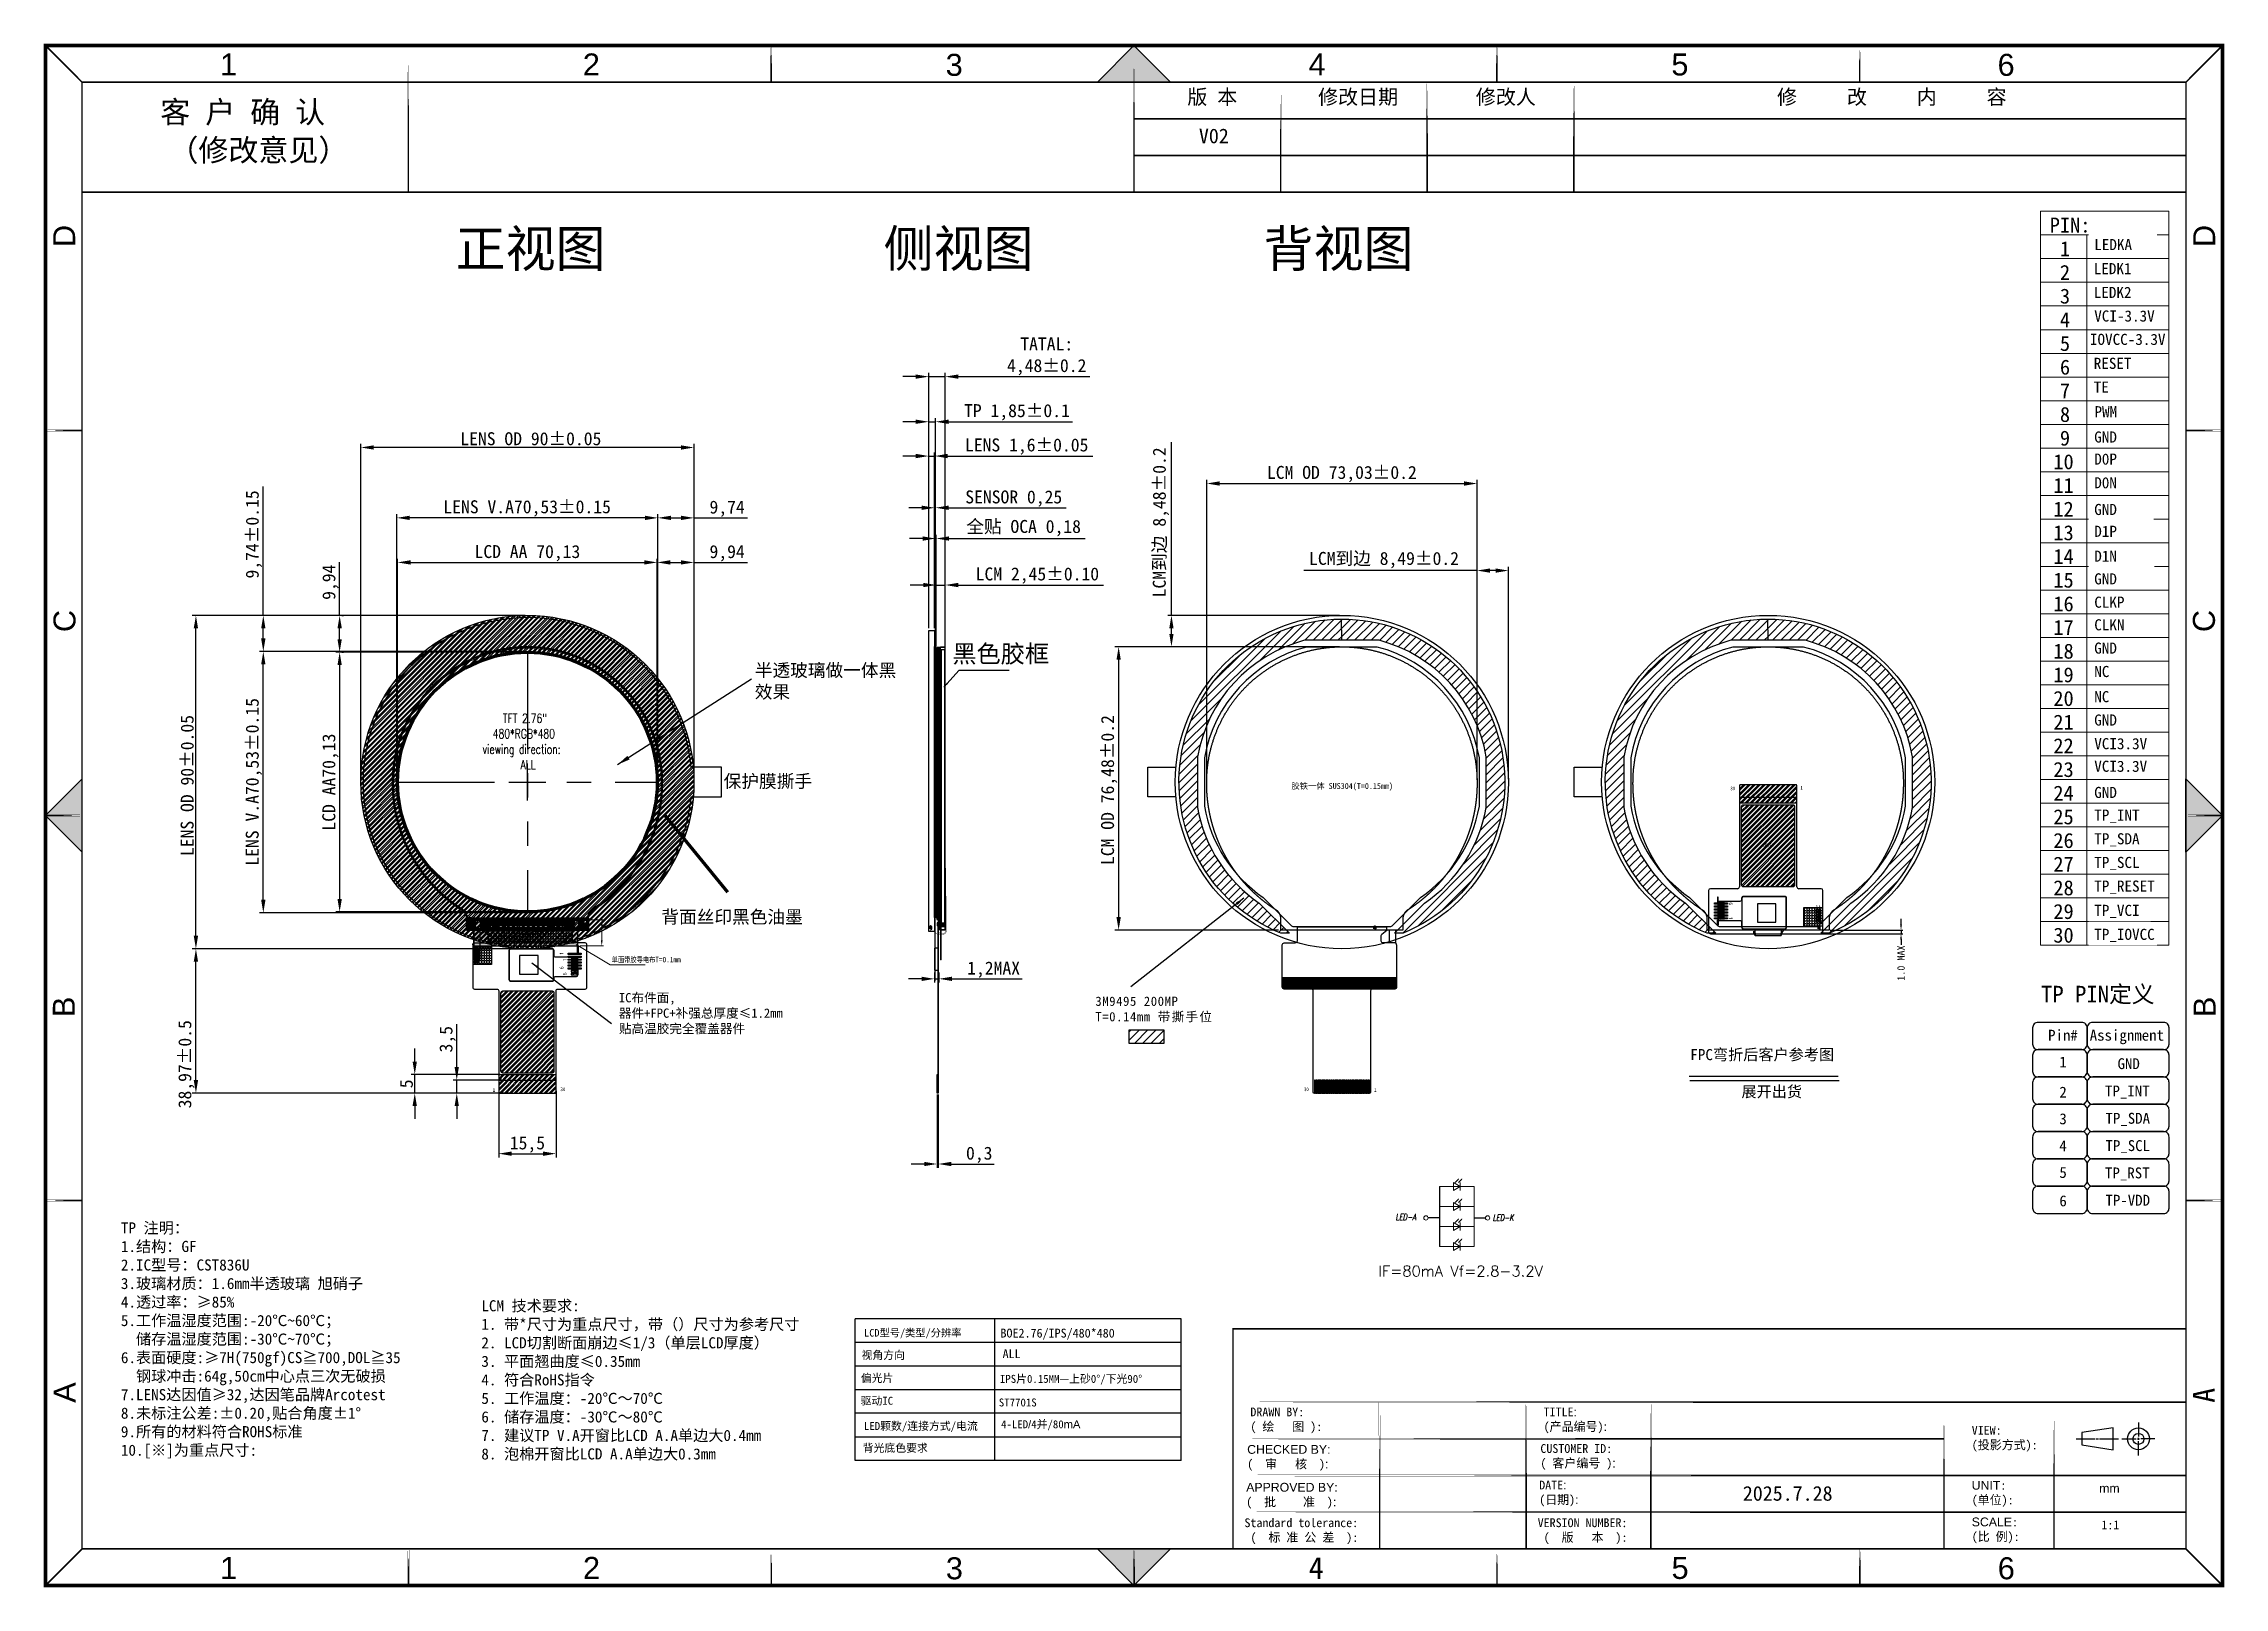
# Model space of a CAD drawing. Header units: millimetres. Extents: x 6268 to 6857, y -7375 to -6958.
import ezdxf
from ezdxf.enums import TextEntityAlignment as Align

# ---------------------------------------------------------------- set-up
doc = ezdxf.new("R2010")
doc.units = ezdxf.units.MM
doc.header["$LTSCALE"] = 32.67
doc.header["$PDMODE"] = 3
doc.header["$PDSIZE"] = 0.3125
doc.linetypes.add('ACISOTGB', pattern=[9, 4, -1, 1, -1, 1, -1])
doc.linetypes.add('C_SOLID_M', pattern=[0])
doc.layers.get('0').update_dxf_attribs({"linetype": 'CONTINUOUS'})
doc.layers.get('Defpoints').update_dxf_attribs({"linetype": 'CONTINUOUS'})
for name, color, linetype in [('6文字层', 3, 'CONTINUOUS'), ('AUDIT_I_181013161717-0', 7, 'CONTINUOUS'), ('BL', 11, 'CONTINUOUS'), ('BZ', 210, 'CONTINUOUS'), ('DIM', 3, 'CONTINUOUS'), ('FPC', 5, 'CONTINUOUS'), ('HOUSING', 7, 'CONTINUOUS'), ('ITO', 3, 'CONTINUOUS'), ('ITO.drawing', 3, 'CONTINUOUS'), ('L31.drawing', 2, 'CONTINUOUS'), ('L59.drawing', 7, 'CONTINUOUS'), ('LCD_FPC', 22, 'CONTINUOUS'), ('LENS', 3, 'CONTINUOUS'), ('OCA', 6, 'CONTINUOUS'), ('sensor', 7, 'CONTINUOUS'), ('主屏下扩散', 76, 'CONTINUOUS'), ('主屏增光', 4, 'C_SOLID_M'), ('标注层', 3, 'CONTINUOUS'), ('鑫视界图框', 3, 'CONTINUOUS')]:
    doc.layers.add(name, color=color, linetype=linetype)
for name, color, linetype, lineweight in [('B_M.drawing', 175, 'CONTINUOUS', 100), ('dimension', 3, 'CONTINUOUS', 9), ('GATE.drawing', 3, 'CONTINUOUS', 100), ('hardFence.critical', 211, 'CONTINUOUS', 100), ('L190.P9', 7, 'CONTINUOUS', 100), ('LAYOUT.drawing', 140, 'CONTINUOUS', 100), ('OUTLINE.drawing', 190, 'CONTINUOUS', 100), ('T-DST双面胶', 221, 'CONTINUOUS', 18), ('T-REFLECT', 63, 'CONTINUOUS', 18), ('T-SHADING黑白双面胶', 5, 'CONTINUOUS', 18), ('Text', 7, 'CONTINUOUS', 0), ('图框', 4, 'CONTINUOUS', 9)]:
    doc.layers.add(name, color=color, linetype=linetype, lineweight=lineweight)
doc.styles.add('Arial', font='arial.ttf', dxfattribs={"height": 3})
doc.styles.add('C-E02$0$RT', font='ROMANT.SHX')
doc.styles.add('H', font='italic.shx', dxfattribs={"width": 0.75})
doc.styles.add('NOTE', font='ROMANS.shx', dxfattribs={"width": 0.8, "bigfont": 'EXTFONT.shx'})
doc.styles.get("Standard").update_dxf_attribs({"font": 'txt', "width": 0.8})
doc.styles.add('TITLE', font='arial.ttf')
doc.styles.add('ZI2.5', font='SimSun.ttf', dxfattribs={"height": 2.5})
doc.styles.add('宋', font='SimSun.ttf')
doc.styles.add('宋体', font='SimSun.ttf')
doc.styles.add('宝明', font='simhei.ttf')
doc.styles.add('标注', font='Microsoft YaHei.ttf')
doc.styles.add('標注', font='txt.shx')
doc.styles.add('黑体', font='simhei.ttf')
doc.dimstyles.new('HJ', dxfattribs={"dimtxt": 3.5, "dimasz": 3.5, "dimexe": 1, "dimexo": 0.625, "dimgap": 0.5, "dimtad": 1, "dimtxsty": '黑体', "dimcen": 3.5, "dimclrd": 4, "dimclre": 4, "dimclrt": 4, "dimadec": 0, "dimazin": 0, "dimtfac": 1, "dimtmove": 0, "dimatfit": 3, "dimfxl": 1, "dimarcsym": 0})
doc.dimstyles.new('ISO-25', dxfattribs={"dimtxt": 2.5, "dimasz": 2.5, "dimexe": 1.25, "dimexo": 0.625, "dimtad": 1, "dimtxsty": 'Standard', "dimcen": 2.5, "dimadec": 0, "dimazin": 0, "dimtfac": 1, "dimtmove": 0, "dimatfit": 3, "dimfxl": 1, "dimarcsym": 0})
doc.dimstyles.new('ISO-25$0', dxfattribs={"dimtxt": 1.8, "dimasz": 1.2, "dimexe": 0.5, "dimexo": 0.625, "dimtad": 1, "dimdsep": 46, "dimtxsty": '宋体', "dimcen": 2.5, "dimclrd": 2, "dimclre": 2, "dimclrt": 2, "dimadec": 0, "dimazin": 0, "dimtp": 1.2, "dimtm": 1.2, "dimtfac": 1, "dimtmove": 0, "dimatfit": 3, "dimfxl": 1, "dimtolj": 1, "dimlwd": 5, "dimlwe": 5, "dimarcsym": 0})
doc.dimstyles.new('ISO-25$7', dxfattribs={"dimscale": 0.5, "dimtxt": 1.5, "dimasz": 2, "dimexe": 0.2, "dimexo": 0.2, "dimtad": 0, "dimzin": 1, "dimdsep": 46, "dimtxsty": 'TITLE', "dimcen": 2.5, "dimclrd": 7, "dimclre": 256, "dimclrt": 7, "dimadec": 0, "dimazin": 0, "dimtfac": 1, "dimtmove": 0, "dimatfit": 0, "dimfxl": 1, "dimlwd": 9, "dimlwe": 9, "dimarcsym": 0})
doc.dimstyles.new('STANDARD$7', dxfattribs={"dimtxt": 1.5, "dimasz": 1.25, "dimexe": 0.25, "dimexo": 0.25, "dimgap": 0.25, "dimtad": 0, "dimzin": 0, "dimdsep": 46, "dimtxsty": 'NOTE', "dimcen": 0.5, "dimclrd": 256, "dimclre": 5, "dimclrt": 256, "dimazin": 0, "dimtfac": 1, "dimtmove": 0, "dimatfit": 1, "dimfxl": 1, "dimtolj": 1, "dimtzin": 0, "dimarcsym": 0})
doc.dimstyles.new('標注', dxfattribs={"dimscale": 0, "dimtxt": 2.5, "dimasz": 1.5, "dimexe": 0.5, "dimexo": 0.3, "dimgap": 0.1, "dimtad": 0, "dimzin": 9, "dimdsep": 46, "dimtxsty": '標注', "dimcen": 0, "dimclrd": 3, "dimclre": 3, "dimclrt": 3, "dimazin": 2, "dimtfac": 1, "dimtmove": 0, "dimatfit": 3, "dimfxl": 1, "dimtolj": 1, "dimtzin": 0, "dimlwd": 25, "dimlwe": 25, "dimarcsym": 0})
pattern_1 = [(45, (-48.3046, 199.5676), (-1.12253202, 1.12253202), [])]
pattern_2 = [(45, (66.8462, 199.5676), (-1.12253202, 1.12253202), [])]

msp = doc.modelspace()

# ---------------------------------------------------------------- texts
at = {"color": 1, "linetype": 'Continuous', "lineweight": -3, "style": '宋体'}
msp.add_text('黑色胶框', height=4.7948, dxfattribs=at).set_placement((6526.435, -7125.129), align=Align.CENTER)
at = {"color": 1, "style": '宋体'}
msp.add_text('胶铁一体 SUS304(T=0.15mm)', height=1.6, dxfattribs=at).set_placement((6604.953, -7159.245))
at = {"color": 0, "linetype": 'Continuous', "lineweight": -3, "style": '宋体'}
for s, height, rotation, p in [('LCD型号/类型/分辨率', 2.02995, 359.99988, (6502.688, -7307.095)), ('视角方向', 2.1481, 359.99988, (6494.705, -7313.174)), ('偏光片', 2.1481, 0.000124, (6493.05, -7319.375)), ('驱动IC', 2.1481, 0.000124, (6492.991, -7325.492)), ('LED颗数/连接方式/电流', 2.14809, 0.000124, (6504.863, -7332.316)), ('背光底色要求', 2.1481, 0.000124, (6497.955, -7338.228))]:
    msp.add_text(s, height=height, rotation=rotation, dxfattribs=at).set_placement(p, align=Align.CENTER)
at = {"attachment_point": 1}
for s, insert, char_height, width, style in [('{\\fSimHei|b0|i0|c134|p49;\\C4;正视图}', (6379.194, -7008.399), 9.9, 279.81177, 'Arial'), ('{\\fSimHei|b0|i0|c134|p49;\\C4;侧视图}', (6494.796, -7008.399), 9.9, 279.81177, 'Arial'), ('{\\fSimHei|b0|i0|c134|p49;\\C4;背视图}', (6597.41, -7008.399), 9.9, 279.81177, 'Arial'), ('{\\fMicrosoft YaHei|b0|i0|c134|p34;\\C4;半透玻璃做一体黑效果}', (6460.015, -7125.439), 3.5, 39.3786, 'Arial'), ('{\\fMicrosoft YaHei|b0|i0|c134|p34;\\C4;背面丝印黑色油墨}', (6434.774, -7192.021), 3.5, 39.3786, 'Arial'), ('{\\fMicrosoft YaHei|b0|i0|c134|p34;\\C4;背面丝印黑色油墨}', (6434.774, -7192.021), 3.5, 39.3786, 'Arial'), ('{\\fSimHei|b0|i0|c0|p49;\\C4;IC\\fSimHei|b0|i0|c134|p49;布件面\\fSimHei|b0|i0|c0|p49;,\\P\\fSimHei|b0|i0|c134|p49;器件\\fSimHei|b0|i0|c0|p49;+FPC+\\fSimHei|b0|i0|c134|p49;补强总厚度\\fSimHei|b0|i0|c0|p49;≤\\fSimHei|b0|i0|c134|p49;1.2\\fSimHei|b0|i0|c0|p49;mm\\fSimHei|b0|i0|c134|p49;\\C1;\\P\\C4;贴高温胶完全覆盖器件}', (6423.293, -7214.351), 2.5, 51.05919, 'Arial'), ('{\\fSimHei|b0|i0|c0|p49;\\C4;IC\\fSimHei|b0|i0|c134|p49;布件面\\fSimHei|b0|i0|c0|p49;,\\P\\fSimHei|b0|i0|c134|p49;器件\\fSimHei|b0|i0|c0|p49;+FPC+\\fSimHei|b0|i0|c134|p49;补强总厚度\\fSimHei|b0|i0|c0|p49;≤\\fSimHei|b0|i0|c134|p49;1.2\\fSimHei|b0|i0|c0|p49;mm\\fSimHei|b0|i0|c134|p49;\\C1;\\P\\C4;贴高温胶完全覆盖器件}', (6423.293, -7214.351), 2.5, 51.05919, 'Arial'), ('{\\C4;TP 注明：\\P1.结构：\\C1;GF\\P\\C4;2.IC型号：\\C1;CST836U\\P\\C4;3.玻璃材质：1.6mm半透玻璃 \\C1;旭硝子\\C4;\\P4.透过率：≥85%\\P5.工作温湿度范围:-20℃~60℃；\\P  储存温湿度范围:-30℃~70℃；\\P6.表面硬度:≥7H(750gf)CS≧700,DOL≧35\\P  钢球冲击:64g,50cm中心点三次无破损\\P7.LENS达因值≥32,达因笔品牌Arcotest\\P8.未标注公差:±0.20,\\C1;贴合角度±1°\\P\\C4;9.所有的材料符合ROHS标准\\P10.\\A1;\\C1;[\\A0;\\fSimSun|b0|i0|c134|p2;※\\A1;\\fSimHei|b0|i0|c134|p49;]\\A0;\\C4;为重点尺寸:}', (6288.782, -7276.255), 3, 239.97622, '黑体'), ('{\\C0;LCM 技术要求:\\P1. 带*尺寸为重点尺寸，带（）尺寸为参考尺寸\\P2. LCD切割断面崩边≤1/3（单层LCD厚度）\\P3. 平面翘曲度≤0.35mm\\P4. 符合RoHS指令\\P5. 工作温度：-20℃～70℃ \\P6. 储存温度：-30℃～80℃\\P7. 建议TP V.A开窗比LCD A.A单边大0.4mm\\P8. 泡棉开窗比LCD A.A单边大0.3mm}', (6386.151, -7297.269), 3, 239.97622, '黑体')]:
    msp.add_mtext(s, dxfattribs=dict(at, insert=insert, char_height=char_height, width=width, style=style))
at = {"color": 4, "linetype": 'ByBlock', "lineweight": 0, "attachment_point": 1, "style": '宋体'}
for s, insert, char_height, width in [('PIN:', (6809.784, -7004.976), 4.0454, 8.27688), ('1', (6812.536, -7011.367), 4.045, 3.53434), ('2', (6812.536, -7017.757), 4.045, 3.53434), ('3', (6812.536, -7024.148), 4.045, 3.53434), ('4', (6812.536, -7030.539), 4.045, 3.53434), ('VCI-3.3V', (6821.809, -7030.042), 3, 15.41525), ('5', (6812.536, -7036.929), 4.045, 3.53434), ('6', (6812.536, -7043.32), 4.045, 3.53434), ('7', (6812.536, -7049.71), 4.045, 3.53434), ('8', (6812.536, -7056.101), 4.045, 3.53434), ('9', (6812.536, -7062.492), 4.045, 3.53434), ('10', (6810.759, -7068.882), 4.0454, 3.53434), ('11', (6810.759, -7075.273), 4.0454, 3.53434), ('12', (6810.759, -7081.663), 4.0454, 3.53434), ('13', (6810.759, -7088.054), 4.0454, 3.53434), ('14', (6810.759, -7094.445), 4.0454, 3.53434), ('15', (6810.759, -7100.835), 4.0454, 3.53434), ('16', (6810.759, -7107.226), 4.0454, 3.53434), ('17', (6810.759, -7113.616), 4.0454, 3.53434), ('18', (6810.759, -7120.007), 4.0454, 3.53434), ('19', (6810.759, -7126.398), 4.0454, 3.53434), ('20', (6810.759, -7132.788), 4.0454, 3.53434), ('21', (6810.759, -7139.179), 4.0454, 3.53434), ('22', (6810.759, -7145.57), 4.0454, 3.53434), ('23', (6810.759, -7151.96), 4.0454, 3.53434), ('24', (6810.759, -7158.351), 4.0454, 3.53434), ('25', (6810.759, -7164.741), 4.0454, 3.53434), ('26', (6810.759, -7171.132), 4.0454, 3.53434), ('27', (6810.759, -7177.523), 4.0454, 3.53434), ('28', (6810.759, -7183.913), 4.0454, 3.53434), ('29', (6810.759, -7190.304), 4.0454, 10.71564), ('30', (6810.759, -7196.694), 4.0454, 10.71564)]:
    msp.add_mtext(s, dxfattribs=dict(at, insert=insert, char_height=char_height, width=width))
at = {"char_height": 1, "width": 3.04061}
for insert, attachment_point in [((6724.81, -7159.612), 9), ((6407.513, -7239.827), 1), ((6609.659, -7239.827), 3)]:
    msp.add_mtext('{\\C1;30}', dxfattribs=dict(at, insert=insert, attachment_point=attachment_point))
at = {"color": 2, "lineweight": -3, "char_height": 0.8, "width": 4.50133, "attachment_point": 1}
for insert in [(6731.892, -7174.095), (6395.981, -7198.565), (6396.758, -7224.364)]:
    msp.add_mtext('{\\fSimSun|b0|i0|c134|p2;\\C1;单层开窗}', dxfattribs=dict(at, insert=insert))
at = {"color": 4, "char_height": 1, "width": 1.97596, "attachment_point": 1, "style": 'Arial'}
for s, insert, rotation in [('{\\fMicrosoft YaHei|b0|i0|c134|p34;\\C0;6}', (6724.129, -7189.881), 270), ('{\\fMicrosoft YaHei|b0|i0|c134|p34;\\C0;6}', (6724.129, -7189.881), 270), ('{\\fMicrosoft YaHei|b0|i0|c134|p34;\\C0;1}', (6724.129, -7193.764), 270), ('{\\fMicrosoft YaHei|b0|i0|c134|p34;\\C0;1}', (6724.129, -7193.764), 270), ('{\\fMicrosoft YaHei|b0|i0|c134|p34;\\C0;1}', (6407.331, -7204.036), 90), ('{\\fMicrosoft YaHei|b0|i0|c134|p34;\\C0;6}', (6407.331, -7207.919), 90), ('{\\fMicrosoft YaHei|b0|i0|c134|p34;\\C0;6}', (6408.194, -7209.558), 90), ('{\\fMicrosoft YaHei|b0|i0|c134|p34;\\C0;6}', (6408.194, -7209.558), 90), ('{\\fMicrosoft YaHei|b0|i0|c134|p34;\\C0;1}', (6408.194, -7205.675), 90), ('{\\fMicrosoft YaHei|b0|i0|c134|p34;\\C0;1}', (6408.194, -7205.675), 90)]:
    msp.add_mtext(s, dxfattribs=dict(at, insert=insert, rotation=rotation))
at = {"color": 1, "insert": (6552.003, -7215.301), "char_height": 2.5, "width": 37.0284, "attachment_point": 1, "style": '黑体'}
msp.add_mtext('{\\T1.1;\\C4;3M9495 200MP T=0.14mm 带撕手位}', dxfattribs=at)
at = {"color": 4, "char_height": 2.94912, "width": 5.51776, "attachment_point": 1, "style": 'Arial'}
for s, insert in [('{\\fSimHei|b0|i0|c0|p49;Pin#}', (6809.341, -7224.253)), ('{\\fSimHei|b0|i0|c0|p49;Assignment}', (6820.588, -7224.253)), ('{\\fSimHei|b0|i0|c134|p49;1}', (6812.39, -7231.493)), ('{\\fSimHei|b0|i0|c134|p49;GND}', (6828.103, -7231.94)), ('{\\fSimHei|b0|i0|c134|p49;TP_INT}', (6824.723, -7239.313)), ('{\\fSimHei|b0|i0|c134|p49;2}', (6812.39, -7239.621)), ('{\\fSimHei|b0|i0|c134|p49;3}', (6812.39, -7246.823)), ('{\\fSimHei|b0|i0|c134|p49;TP_SDA}', (6824.84, -7246.686)), ('{\\fSimHei|b0|i0|c134|p49;4}', (6812.39, -7254.103)), ('{\\fSimHei|b0|i0|c134|p49;TP_SCL}', (6824.84, -7254.059)), ('{\\fSimHei|b0|i0|c134|p49;5}', (6812.39, -7261.305)), ('{\\fSimHei|b0|i0|c134|p49;TP_RST}', (6824.723, -7261.432)), ('{\\fSimHei|b0|i0|c134|p49;TP-VDD}', (6824.84, -7268.804)), ('{\\fSimHei|b0|i0|c134|p49;6}', (6812.39, -7268.97))]:
    msp.add_mtext(s, dxfattribs=dict(at, insert=insert))
at = {"color": 2, "insert": (6712.69, -7229.461), "char_height": 3, "width": 44.1761, "attachment_point": 1, "style": '宋'}
msp.add_mtext('FPC弯折后客户参考图\\P\\P\\pi13.82;展开出货', dxfattribs=at)
at = {"color": 1, "lineweight": -3, "attachment_point": 1, "style": '宋体'}
for s, insert, char_height, width in [('ALL', (6526.945, -7310.526), 2.3882, 74.78635), ('4-LED{\\fArial|b0|i0|c0|p32;/}4并/80{\\fArial|b0|i0|c0|p32;mA}', (6526.522, -7329.7), 2.14938, 27.37334)]:
    msp.add_mtext(s, dxfattribs=dict(at, insert=insert, char_height=char_height, width=width))
at = {"color": 1, "lineweight": -3, "style": '宋体'}
for tag, p, height in [('BOE2.76/IPS/480*480', (6526.366, -7307.351), 2.388), ('IPS片0.15MM—上砂0°/下光90°', (6526.213, -7319.588), 2.149), ('ST7701S', (6525.922, -7325.962), 2.149)]:
    msp.add_attdef(tag, p, '', height=height, dxfattribs=at)
at = {"layer": 'DIM', "color": 1, "char_height": 1, "width": 0.89492}
for insert, attachment_point in [((6743.1, -7159.421), 9), ((6389.222, -7240.018), 1), ((6627.949, -7240.018), 3)]:
    msp.add_mtext('1', dxfattribs=dict(at, insert=insert, attachment_point=attachment_point))
at = {"layer": 'dimension', "color": 0, "lineweight": -3, "char_height": 0.55, "width": 0.46562, "attachment_point": 9, "style": '宝明'}
for s, insert in [('K', (6747.097, -7191.154)), ('A', (6747.834, -7191.154))]:
    msp.add_mtext(s, dxfattribs=dict(at, insert=insert))
at = {"layer": 'FPC', "color": 4, "insert": (6451.597, -7155.4), "char_height": 3.5, "width": 38.78512, "attachment_point": 1, "style": 'Arial'}
msp.add_mtext('{\\fSimHei|b0|i0|c134|p49;保护膜撕手}', dxfattribs=at)
at = {"layer": 'ITO', "color": 30, "insert": (6604.942, -7211.069), "char_height": 1, "attachment_point": 1, "style": '黑体'}
msp.add_mtext_dynamic_manual_height_columns('GND', width=3.34915, gutter_width=12.5, heights=[0], dxfattribs=at)
at = {"layer": 'ITO', "color": 3, "insert": (6612.193, -7210.977), "char_height": 1, "attachment_point": 1, "style": '宋'}
msp.add_mtext_dynamic_manual_height_columns('导电双面胶T=0.05MM', width=16.12801, gutter_width=12.5, heights=[0], dxfattribs=at)
at = {"layer": 'Text', "color": 0, "style": 'H', "width": 0.75}
for s, p in [('LED-A', (6633.086, -7275.684)), ('LED-K', (6659.31, -7275.858))]:
    msp.add_text(s, height=1.6992, dxfattribs=at).set_placement(p)
at = {"layer": 'Text', "style": 'C-E02$0$RT'}
msp.add_text('IF=80mA Vf=2.8-3.2V', height=2.91358, dxfattribs=at).set_placement((6628.42, -7290.865))
at = {"layer": '图框', "color": 3, "lineweight": 5, "insert": (6807.443, -7212.39), "char_height": 4.5, "width": 42.15657, "attachment_point": 1, "style": 'ZI2.5'}
msp.add_mtext('{\\fSimHei|b0|i0|c134|p49;\\C4;TP PIN定义}', dxfattribs=at)
at = {"layer": '鑫视界图框', "color": 3, "char_height": 5.94, "width": 2.49821, "attachment_point": 1, "style": '黑体'}
for s, insert in [('{\\fArial|b0|i0|c0|p34;1}', (6315.543, -6960.671)), ('{\\fArial|b0|i0|c0|p34;2}', (6413.553, -6960.671)), ('{\\fArial|b0|i0|c0|p34;3}', (6511.563, -6960.77)), ('{\\fArial|b0|i0|c0|p34;4}', (6609.573, -6960.671)), ('{\\fArial|b0|i0|c0|p34;5}', (6707.583, -6960.671)), ('{\\fArial|b0|i0|c0|p34;6}', (6795.693, -6960.77)), ('{\\fArial|b0|i0|c0|p34;1}', (6315.591, -7366.582)), ('{\\fArial|b0|i0|c0|p34;2}', (6413.601, -7366.582)), ('{\\fArial|b0|i0|c0|p34;3}', (6511.611, -7366.681)), ('{\\fSimHei|b0|i0|c0|p49;4}', (6609.621, -7366.582)), ('{\\fArial|b0|i0|c0|p34;5}', (6707.631, -7366.582)), ('{\\fArial|b0|i0|c0|p34;6}', (6795.741, -7366.681))]:
    msp.add_mtext(s, dxfattribs=dict(at, insert=insert))
at = {"layer": '鑫视界图框', "color": 3, "lineweight": 0, "attachment_point": 1, "style": '黑体'}
for s, insert, char_height, width in [('{\\fSimHei|b0|i0|c134|p49;客 户 确 认}', (6299.417, -6973.525), 5.94, 60.00604), ('版 本', (6576.846, -6970.419), 3.96, 60.00604), ('{\\fSimHei|b0|i0|c134|p49;修改日期}', (6612.159, -6970.419), 3.96, 60.00604), ('{\\fSimHei|b0|i0|c134|p49;修改人}', (6654.772, -6970.419), 3.96, 60.00604), ('{\\fSimHei|b0|i0|c134|p49;修     改     内     容}', (6736.126, -6970.419), 3.96, 155.75946), ('（修改意见）', (6301.623, -6983.79), 5.94, 60.00604), ('{\\fSimHei|b0|i0|c134|p49;V02}', (6579.96, -6980.948), 3.96, 60.00604), ('{\\C256;DRAWN BY:\\P( 绘   图 ):}', (6593.87, -7326.249), 2.376, 53.10783), ('{\\fSimHei|b0|i0|c0|p49;\\C256;TITLE\\fArial|b0|i0|c0|p34;:\\P\\fSimHei|b0|i0|c0|p49;(\\fSimHei|b0|i0|c134|p49;产品编号\\fSimHei|b0|i0|c0|p49;)\\fArial|b0|i0|c0|p34;:}', (6673.07, -7326.249), 2.376, 53.10783), ('{\\fSimHei|b0|i0|c0|p49;\\C256;VIEW:\\P(\\fSimHei|b0|i0|c134|p49;投影方式\\fSimHei|b0|i0|c0|p49;):}', (6788.712, -7331.195), 2.376, 53.10783), ('{\\fArial|b0|i0|c0|p34;\\C256;CHECKED BY:\\P\\fSimHei|b0|i0|c0|p49;(\\fSimHei|b0|i0|c134|p49;  审   核  \\fSimHei|b0|i0|c0|p49;)\\fArial|b0|i0|c0|p34;:}', (6593.005, -7336.367), 2.376, 53.10783), ('{\\fSimHei|b0|i0|c0|p49;\\C256;CUSTOMER\\fSimHei|b0|i0|c134|p49; \\fSimHei|b0|i0|c0|p49;ID:\\fArial|b0|i0|c0|p34;\\P\\fSimHei|b0|i0|c0|p49;(\\fSimHei|b0|i0|c134|p49; 客户编号 \\fSimHei|b0|i0|c0|p49;)\\fArial|b0|i0|c0|p34;:}', (6672.205, -7336.124), 2.376, 53.10783), ('{\\fArial|b0|i0|c0|p34;\\C256;APPROVED BY:\\P\\fSimHei|b0|i0|c0|p49;(\\fSimHei|b0|i0|c134|p49;  批   \\H0.4167x; \\H2.4x; 准  \\fSimHei|b0|i0|c0|p49;)\\fArial|b0|i0|c0|p34;:}', (6592.745, -7346.593), 2.376, 53.10783), ('{\\fSimHei|b0|i0|c0|p49;\\C256;DATE\\fArial|b0|i0|c0|p34;:\\P\\fSimHei|b0|i0|c0|p49;(\\fSimHei|b0|i0|c134|p49;日期\\fSimHei|b0|i0|c0|p49;\\H1x;)\\fArial|b0|i0|c0|p34;:}', (6671.886, -7345.986), 2.376, 53.10783), ('{\\C0;2025.7.28}', (6726.885, -7347.449), 3.96, 19.12815), ('{\\fArial|b0|i0|c0|p34;\\C256;UNIT\\fSimHei|b0|i0|c0|p49;:\\P(\\fSimHei|b0|i0|c134|p49;单位\\fSimHei|b0|i0|c0|p49;):}', (6788.712, -7346.049), 2.376, 53.10783), ('{\\fArial|b0|i0|c0|p34;\\C256;mm}', (6823.145, -7346.86), 2.376, 53.10783), ('{\\fSimHei|b0|i0|c134|p49;\\C256;Standard tolerance\\fSimHei|b0|i0|c0|p49;:\\fSimHei|b0|i0|c134|p49;\\P \\fSimHei|b0|i0|c0|p49;(\\fSimHei|b0|i0|c134|p49;  标 准 公 差  \\fSimHei|b0|i0|c0|p49;):}', (6592.271, -7356.165), 2.376, 53.10783), ('{\\fSimHei|b0|i0|c134|p49;\\C256;VERSION NUMBER\\fSimHei|b0|i0|c0|p49;:\\fSimHei|b0|i0|c134|p49;\\P \\fSimHei|b0|i0|c0|p49;(\\fSimHei|b0|i0|c134|p49;  版   本  \\fSimHei|b0|i0|c0|p49;):}', (6671.471, -7356.165), 2.376, 53.10783), ('{\\fArial|b0|i0|c0|p34;\\C256;SCALE\\fSimHei|b0|i0|c0|p49;:\\P(\\fSimHei|b0|i0|c134|p49;比 例\\fSimHei|b0|i0|c0|p49;):}', (6788.712, -7355.949), 2.376, 53.10783), ('{\\fSimHei|b0|i0|c0|p49;\\C256;1:1}', (6823.741, -7356.76), 2.376, 53.10783)]:
    msp.add_mtext(s, dxfattribs=dict(at, insert=insert, char_height=char_height, width=width))
at = {"layer": '鑫视界图框', "color": 3, "char_height": 5.94, "width": 25.22711, "attachment_point": 1, "rotation": 90, "style": '黑体'}
for s, insert in [('{\\fArial|b0|i0|c0|p34;D}', (6270.499, -7012.943)), ('{\\fArial|b0|i0|c0|p34;D}', (6848.542, -7012.943)), ('{\\fArial|b0|i0|c0|p34;C}', (6270.579, -7116.893)), ('{\\fArial|b0|i0|c0|p34;C}', (6848.462, -7116.893)), ('{\\fArial|b0|i0|c0|p34;B}', (6270.399, -7220.843)), ('{\\fArial|b0|i0|c0|p34;B}', (6848.642, -7220.843)), ('{\\fArial|b0|i0|c0|p34;A}', (6270.601, -7324.97)), ('A', (6848.44, -7324.97))]:
    msp.add_mtext(s, dxfattribs=dict(at, insert=insert))

# ---------------------------------------------------------------- blocks, each defined once
blk = doc.blocks.new('*D273')
at = {"color": 4, "lineweight": -2, "transparency": 16777216}
for p, q in [((6506.99, -7115.86), (6506.99, -7068.36)), ((6508.59, -7115.86), (6508.59, -7068.36)), ((6503.49, -7069.36), (6499.99, -7069.36)), ((6506.99, -7069.36), (6508.59, -7069.36)), ((6512.09, -7069.36), (6551.31, -7069.36))]:
    blk.add_line(p, q, dxfattribs=at)
at = {"color": 4, "transparency": 16777216}
for points in [[(6503.49, -7068.77), (6503.49, -7069.94), (6506.99, -7069.36)], [(6512.09, -7068.77), (6512.09, -7069.94), (6508.59, -7069.36)]]:
    blk.add_solid(points, dxfattribs=at)
at = {"layer": 'Defpoints', "color": 0, "transparency": 16777216}
for p in [(6508.59, -7069.36), (6506.99, -7116.49), (6508.59, -7116.49)]:
    blk.add_point(p, dxfattribs=at)
at = {"color": 4, "transparency": 16777216, "insert": (6533.45, -7066.81), "char_height": 3.5, "attachment_point": 5, "style": '黑体'}
blk.add_mtext('LENS 1,6%%P0.05', dxfattribs=at)
blk = doc.blocks.new('*D274')
at = {"color": 4, "lineweight": -2, "transparency": 16777216}
for p, q in [((6505.09, -7083.32), (6501.59, -7083.32)), ((6508.59, -7115.86), (6508.59, -7082.32)), ((6508.59, -7083.32), (6508.84, -7083.32)), ((6508.84, -7120.2), (6508.84, -7082.32)), ((6512.34, -7083.32), (6544.07, -7083.32))]:
    blk.add_line(p, q, dxfattribs=at)
at = {"color": 4, "transparency": 16777216}
for points in [[(6505.09, -7082.74), (6505.09, -7083.91), (6508.59, -7083.32)], [(6512.34, -7082.74), (6512.34, -7083.91), (6508.84, -7083.32)]]:
    blk.add_solid(points, dxfattribs=at)
at = {"layer": 'Defpoints', "color": 0, "transparency": 16777216}
for p in [(6508.84, -7083.32), (6508.59, -7116.49), (6508.84, -7120.82)]:
    blk.add_point(p, dxfattribs=at)
at = {"color": 4, "transparency": 16777216, "insert": (6529.95, -7080.85), "char_height": 3.5, "attachment_point": 5, "style": '黑体'}
blk.add_mtext('SENSOR 0,25', dxfattribs=at)
blk = doc.blocks.new('*D275')
at = {"color": 4, "lineweight": -2, "transparency": 16777216}
for p, q in [((6503.49, -7060.1), (6499.99, -7060.1)), ((6506.99, -7115.86), (6506.99, -7059.1)), ((6506.99, -7060.1), (6508.84, -7060.1)), ((6508.84, -7120.2), (6508.84, -7059.1)), ((6512.34, -7060.1), (6545.8, -7060.1))]:
    blk.add_line(p, q, dxfattribs=at)
at = {"color": 4, "transparency": 16777216}
for points in [[(6503.49, -7059.51), (6503.49, -7060.68), (6506.99, -7060.1)], [(6512.34, -7059.51), (6512.34, -7060.68), (6508.84, -7060.1)]]:
    blk.add_solid(points, dxfattribs=at)
at = {"layer": 'Defpoints', "color": 0, "transparency": 16777216}
for p in [(6508.84, -7060.1), (6506.99, -7116.49), (6508.84, -7120.82)]:
    blk.add_point(p, dxfattribs=at)
at = {"color": 4, "transparency": 16777216, "insert": (6530.82, -7057.55), "char_height": 3.5, "attachment_point": 5, "style": '黑体'}
blk.add_mtext('TP 1,85%%P0.1', dxfattribs=at)
blk = doc.blocks.new('z_et_pad_unit')
at = {"layer": 'OUTLINE.drawing', "color": 3, "linetype": 'Continuous', "lineweight": 100}
blk.add_lwpolyline([(0, 0), (250, 0), (250, 350), (0, 350)], close=True, dxfattribs=at)
blk = doc.blocks.new('ST7701S_pad_location_Name_out_line')
at = {"layer": 'L59.drawing', "color": 4, "linetype": 'Continuous', "lineweight": 100}
blk.add_lwpolyline([(-12000, -400), (12000, -400), (12000, 400), (-12000, 400)], close=True, dxfattribs=at)
blk.add_lwpolyline([(-12000, -400), (12000, -400), (12000, 400), (-12000, 400)], close=True, dxfattribs=at)
blk.add_lwpolyline([(-12000, -400), (12000, -400), (12000, 400), (-12000, 400)], close=True, dxfattribs=at)
blk = doc.blocks.new('align_r')
at = {"layer": 'L31.drawing'}
for points in [[(-0.015, -0.045), (-0.015, -0.015), (-0.045, -0.015), (-0.045, 0.015), (-0.015, 0.015), (-0.015, 0.045), (0.015, 0.045), (0.015, 0.015), (0.045, 0.015), (0.045, -0.015), (0.015, -0.015), (0.015, -0.045), (-0.015, -0.045)], [(0.025, 0.025), (0.045, 0.025), (0.045, 0.045), (0.025, 0.045), (0.025, 0.025)]]:
    blk.add_lwpolyline(points, close=True, dxfattribs=at)
at = {"layer": 'L59.drawing'}
blk.add_lwpolyline([(-0.055, -0.055), (0.055, -0.055), (0.055, 0.055), (-0.055, 0.055), (-0.055, -0.055)], close=True, dxfattribs=at)
blk = doc.blocks.new('align_l')
at = {"layer": 'L31.drawing'}
for points in [[(-0.015, -0.045), (-0.015, -0.015), (-0.045, -0.015), (-0.045, 0.015), (-0.015, 0.015), (-0.015, 0.045), (0.015, 0.045), (0.015, 0.015), (0.045, 0.015), (0.045, -0.015), (0.015, -0.015), (0.015, -0.045), (-0.015, -0.045)], [(-0.045, 0.025), (-0.025, 0.025), (-0.025, 0.045), (-0.045, 0.045), (-0.045, 0.025)]]:
    blk.add_lwpolyline(points, close=True, dxfattribs=at)
at = {"layer": 'L59.drawing'}
blk.add_lwpolyline([(-0.055, -0.055), (0.055, -0.055), (0.055, 0.055), (-0.055, 0.055), (-0.055, -0.055)], close=True, dxfattribs=at)
blk = doc.blocks.new('ST7701S_pad_location_Name_pad_location')
at = {"color": 1, "linetype": 'Continuous', "lineweight": 100}
for name, p in [('ST7701S_pad_location_Name_out_line', (0, 0)), ('align_l', (-11870, 302)), ('align_r', (11870, 302))]:
    blk.add_blockref(name, p, dxfattribs=at)
blk = doc.blocks.new('A_MARK')
at = {"layer": 'hardFence.critical', "color": 211, "linetype": 'Continuous', "lineweight": 100}
for points in [[(-75, -75), (75, -75), (75, 56), (-75, 56)], [(-15, -45), (-15, -15), (-45, -15), (-45, 15), (-15, 15), (-15, 45), (15, 45), (15, 15), (45, 15), (45, -15), (15, -15), (15, -45)], [(-45, 25), (-25, 25), (-25, 45), (-45, 45)], [(-2, 0), (0, 0), (0, 2), (-2, 2)], [(-2, -2), (0, -2), (0, 0), (-2, 0)], [(0, 0), (2, 0), (2, 2), (0, 2)], [(0, -2), (2, -2), (2, 0), (0, 0)]]:
    blk.add_lwpolyline(points, close=True, dxfattribs=at)
blk = doc.blocks.new('JD9162_PAD')
at = {"layer": 'L190.P9', "color": 7, "linetype": 'Continuous', "lineweight": 100}
blk.add_lwpolyline([(-12390, -377), (12390, -377), (12390, 377), (-12390, 377)], close=True, dxfattribs=at)
at = {"color": 1, "linetype": 'Continuous', "lineweight": 100}
blk.add_blockref('A_MARK', (-11870, 285), dxfattribs=at)
at = {"color": 1, "linetype": 'Continuous', "lineweight": 100, "xscale": -1}
blk.add_blockref('A_MARK', (11870, 285), dxfattribs=at)
blk = doc.blocks.new('fpc_pad')
at = {"layer": 'OUTLINE.drawing', "color": 3, "linetype": 'Continuous', "lineweight": 100}
blk.add_lwpolyline([(0, 0), (60, 0), (60, 600), (0, 600)], close=True, dxfattribs=at)
blk = doc.blocks.new('fpc_pad_dummy')
at = {"layer": 'OUTLINE.drawing', "color": 3, "linetype": 'Continuous', "lineweight": 100}
blk.add_lwpolyline([(0, 0), (60, 0), (60, 600), (0, 600)], close=True, dxfattribs=at)
blk = doc.blocks.new('fpc_mark')
at = {"layer": 'GATE.drawing', "color": 3, "linetype": 'Continuous', "lineweight": 100}
blk.add_lwpolyline([(200, 300), (100, 300), (100, 200), (0, 200), (0, 100), (100, 100), (100, 0), (200, 0), (200, 100), (600, 100), (600, 200), (200, 200)], close=True, dxfattribs=at)
blk = doc.blocks.new('fpc_all')
at = {"color": 1, "linetype": 'Continuous', "lineweight": 100}
for name, p in [('fpc_mark', (480.6, 50.6)), ('fpc_pad', (1080.6, 0.6)), ('fpc_pad_dummy', (1200.6, 0.6)), ('fpc_pad_dummy', (23640.6, 0.6)), ('fpc_pad', (23760.6, 0.6))]:
    blk.add_blockref(name, p, dxfattribs=at)
at = {"color": 1, "linetype": 'Continuous', "lineweight": 100, "row_count": 1, "column_count": 186, "row_spacing": 601.2, "column_spacing": 120}
blk.add_blockref('fpc_pad', (1320.6, 0.6), dxfattribs=at)
at = {"color": 1, "linetype": 'Continuous', "lineweight": 100, "xscale": -1}
blk.add_blockref('fpc_mark', (24420.6, 50.6), dxfattribs=at)
blk = doc.blocks.new('align_mark_unit_Panel')
at = {"layer": 'GATE.drawing', "color": 3, "linetype": 'Continuous', "lineweight": 100}
blk.add_lwpolyline([(250, 50), (50, 50), (50, 250), (-50, 250), (-50, 50), (-250, 50), (-250, -50), (-50, -50), (-50, -250), (50, -250), (50, -50), (250, -50)], close=True, dxfattribs=at)
at = {"layer": 'OUTLINE.drawing', "color": 5, "linetype": 'Continuous', "lineweight": 100}
blk.add_lwpolyline([(-500, -500), (500, -500), (500, 500), (-500, 500)], close=True, dxfattribs=at)
at = {"layer": 'OUTLINE.drawing', "color": 6, "linetype": 'Continuous', "lineweight": 100}
blk.add_text('PANEL PROC KEY', height=50, dxfattribs=at).set_placement((-7, -432.1), align=Align.MIDDLE_CENTER)
blk = doc.blocks.new('cutting_Mark_unit_Panel_array')
at = {"layer": 'GATE.drawing', "color": 3, "linetype": 'Continuous', "lineweight": 100}
for points in [[(-150, 20), (-20, 20), (-20, 150), (-150, 150)], [(20, 20), (150, 20), (150, 150), (20, 150)], [(-150, -150), (-20, -150), (-20, -20), (-150, -20)], [(20, -150), (150, -150), (150, -20), (20, -20)]]:
    blk.add_lwpolyline(points, close=True, dxfattribs=at)
at = {"layer": 'OUTLINE.drawing', "color": 5, "linetype": 'Continuous', "lineweight": 100}
blk.add_lwpolyline([(-150, -150), (150, -150), (150, 150), (-150, 150)], close=True, dxfattribs=at)
blk = doc.blocks.new('ag_pad')
at = {"layer": 'GATE.drawing', "color": 3, "linetype": 'Continuous', "lineweight": 100}
for points in [[(-500, -725), (400, -725), (400, 275), (-350, 275), (-350, 75), (-250, 75), (-250, -125), (-350, -125), (-350, -175), (-250, -175), (-250, -375), (-350, -375), (-350, -425), (-250, -425), (-250, -625), (-450, -625), (-450, -425), (-350, -425), (-350, -375), (-450, -375), (-450, -175), (-350, -175), (-350, -125), (-450, -125), (-450, 75), (-350, 75), (-350, 275), (-500, 275)], [(-420, -95), (-280, -95), (-280, 45), (-420, 45)], [(-420, -345), (-280, -345), (-280, -205), (-420, -205)], [(-420, -595), (-280, -595), (-280, -455), (-420, -455)]]:
    blk.add_lwpolyline(points, close=True, dxfattribs=at)
at = {"layer": 'ITO.drawing', "color": 5, "linetype": 'Continuous', "lineweight": 100}
blk.add_lwpolyline([(-500, -725), (400, -725), (400, 425), (-500, 425)], close=True, dxfattribs=at)
at = {"layer": 'OUTLINE.drawing', "color": 190, "linetype": 'Continuous', "lineweight": 100}
blk.add_lwpolyline([(-500, -725), (400, -725), (400, 275), (-500, 275)], close=True, dxfattribs=at)
blk = doc.blocks.new('cutting_Mark_unit_Panel_cf')
at = {"layer": 'B_M.drawing', "color": 175, "linetype": 'Continuous', "lineweight": 100}
for points in [[(-150, 20), (-20, 20), (-20, 150), (-150, 150)], [(20, 20), (150, 20), (150, 150), (20, 150)], [(-150, -150), (-20, -150), (-20, -20), (-150, -20)], [(20, -150), (150, -150), (150, -20), (20, -20)]]:
    blk.add_lwpolyline(points, close=True, dxfattribs=at)
at = {"layer": 'OUTLINE.drawing', "color": 5, "linetype": 'Continuous', "lineweight": 100}
blk.add_lwpolyline([(-150, -150), (150, -150), (150, 150), (-150, 150)], close=True, dxfattribs=at)
blk = doc.blocks.new('z_panel_id_shuzi')
at = {"layer": 'OUTLINE.drawing', "color": 5, "linetype": 'Continuous', "lineweight": 100}
blk.add_lwpolyline([(-200, -260), (400, -260), (400, 340), (-200, 340)], close=True, dxfattribs=at)
at = {"layer": 'OUTLINE.drawing', "color": 6, "linetype": 'Continuous', "lineweight": 100}
blk.add_text('ID_Label', height=50, dxfattribs=at).set_placement((99.99, 40), align=Align.MIDDLE_CENTER)
blk = doc.blocks.new('lcd1')
at = {"color": 1, "linetype": 'ACISOTGB', "lineweight": -3}
for p, q in [((574.3, 264.3), (574.3, -86.3)), ((399, 89), (749.7, 89))]:
    blk.add_line(p, q, dxfattribs=at)
at = {"layer": 'LAYOUT.drawing', "color": 4, "linetype": 'Continuous', "lineweight": -3}
blk.add_lwpolyline([(662.8, -83.1), (663.1, -82.9), (663.5, -82.7), (663.8, -82.5), (664.1, -82.3), (664.5, -82.1), (664.8, -81.8), (665.1, -81.6), (665.5, -81.4), (665.8, -81.2), (666.1, -81), (666.5, -80.7), (666.8, -80.5), (667.1, -80.3), (667.5, -80.1), (667.8, -79.9), (668.1, -79.6), (668.4, -79.4), (668.8, -79.2), (669.1, -78.9), (669.4, -78.7), (669.8, -78.5), (670.1, -78.3), (670.4, -78), (670.7, -77.8), (671.1, -77.6), (671.4, -77.3), (671.7, -77.1), (672, -76.9), (672.4, -76.6), (672.7, -76.4), (673, -76.2), (673.3, -75.9), (673.7, -75.7), (674, -75.5), (674.3, -75.2), (674.6, -75), (674.9, -74.8), (675.3, -74.5), (675.6, -74.3), (675.9, -74), (676.2, -73.8), (676.5, -73.6), (676.9, -73.3), (677.2, -73.1), (677.5, -72.8), (677.8, -72.6), (678.1, -72.3), (678.4, -72.1), (678.8, -71.9), (679.1, -71.6), (679.4, -71.4), (679.7, -71.1), (680, -70.9), (680.3, -70.6), (680.6, -70.4), (680.9, -70.1), (681.3, -69.9), (681.6, -69.6), (681.9, -69.4), (682.2, -69.1), (682.5, -68.9), (682.8, -68.6), (683.1, -68.3), (683.4, -68.1), (683.7, -67.8), (684, -67.6), (684.3, -67.3), (684.6, -67.1), (684.9, -66.8), (685.3, -66.6), (685.6, -66.3), (685.9, -66), (686.2, -65.8), (686.5, -65.5), (686.8, -65.2), (687.1, -65), (687.4, -64.7), (687.7, -64.5), (688, -64.2), (688.3, -63.9), (688.6, -63.7), (688.9, -63.4), (689.2, -63.1), (689.5, -62.9), (689.8, -62.6), (690, -62.3), (690.3, -62.1), (690.6, -61.8), (690.9, -61.5), (691.2, -61.3), (691.5, -61), (691.8, -60.7), (692.1, -60.4), (692.4, -60.2), (692.7, -59.9), (693, -59.6), (693.3, -59.3), (693.6, -59.1), (693.8, -58.8), (694.1, -58.5), (694.4, -58.2), (694.7, -58), (695, -57.7), (695.3, -57.4), (695.6, -57.1), (695.9, -56.8), (696.1, -56.6), (696.4, -56.3), (696.7, -56), (697, -55.7), (697.3, -55.4), (697.6, -55.2), (697.8, -54.9), (698.1, -54.6), (698.4, -54.3), (698.7, -54), (699, -53.7), (699.2, -53.5), (699.5, -53.2), (699.8, -52.9), (700.1, -52.6), (700.3, -52.3), (700.6, -52), (700.9, -51.7), (701.2, -51.4), (701.4, -51.1), (701.7, -50.8), (702, -50.6), (702.3, -50.3), (702.5, -50), (702.8, -49.7), (703.1, -49.4), (703.3, -49.1), (703.6, -48.8), (703.9, -48.5), (704.1, -48.2), (704.4, -47.9), (704.7, -47.6), (704.9, -47.3), (705.2, -47), (705.5, -46.7), (705.7, -46.4), (706, -46.1), (706.3, -45.8), (706.5, -45.5), (706.8, -45.2), (707.1, -44.9), (707.3, -44.6), (707.6, -44.3), (707.8, -44), (708.1, -43.7), (708.4, -43.4), (708.6, -43.1), (708.9, -42.8), (709.1, -42.5), (709.4, -42.2), (709.6, -41.9), (709.9, -41.6), (710.1, -41.3), (710.4, -40.9), (710.7, -40.6), (710.9, -40.3), (711.2, -40), (711.4, -39.7), (711.7, -39.4), (711.9, -39.1), (712.2, -38.8), (712.4, -38.5), (712.7, -38.1), (712.9, -37.8), (713.2, -37.5), (713.4, -37.2), (713.6, -36.9), (713.9, -36.6), (714.1, -36.3), (714.4, -35.9), (714.6, -35.6), (714.9, -35.3), (715.1, -35), (715.3, -34.7), (715.6, -34.4), (715.8, -34), (716.1, -33.7), (716.3, -33.4), (716.5, -33.1), (716.8, -32.7), (717, -32.4), (717.3, -32.1), (717.5, -31.8), (717.7, -31.5), (718, -31.1), (718.2, -30.8), (718.4, -30.5), (718.7, -30.2), (718.9, -29.8), (719.1, -29.5), (719.3, -29.2), (719.6, -28.9), (719.8, -28.5), (720, -28.2), (720.3, -27.9), (720.5, -27.5), (720.7, -27.2), (720.9, -26.9), (721.2, -26.6), (721.4, -26.2), (721.6, -25.9), (721.8, -25.6), (722.1, -25.2), (722.3, -24.9), (722.5, -24.6), (722.7, -24.2), (722.9, -23.9), (723.2, -23.6), (723.4, -23.2), (723.6, -22.9), (723.8, -22.6), (724, -22.2), (724.3, -21.9), (724.5, -21.6), (724.7, -21.2), (724.9, -20.9), (725.1, -20.5), (725.3, -20.2), (725.5, -19.9), (725.7, -19.5), (726, -19.2), (726.2, -18.9), (726.4, -18.5), (726.6, -18.2), (726.8, -17.8), (727, -17.5), (727.2, -17.2), (727.4, -16.8), (727.6, -16.5), (727.8, -16.1), (728, -15.8), (728.2, -15.4), (728.4, -15.1), (728.6, -14.7), (728.8, -14.4), (729, -14.1), (729.2, -13.7), (729.4, -13.4), (729.6, -13), (729.8, -12.7), (730, -12.3), (730.2, -12), (730.4, -11.6), (730.6, -11.3), (730.8, -10.9), (731, -10.6), (731.2, -10.2), (731.4, -9.9), (731.6, -9.5), (731.8, -9.2), (732, -8.8), (732.1, -8.5), (732.3, -8.1), (732.5, -7.8), (732.7, -7.4), (732.9, -7.1), (733.1, -6.7), (733.3, -6.4), (733.5, -6), (733.6, -5.7), (733.8, -5.3), (734, -4.9), (734.2, -4.6), (734.4, -4.2), (734.5, -3.9), (734.7, -3.5), (734.9, -3.2), (735.1, -2.8), (735.3, -2.4), (735.4, -2.1), (735.6, -1.7), (735.8, -1.4), (736, -1), (736.1, -0.7), (736.3, -0.3), (736.5, 0.1), (736.7, 0.4), (736.8, 0.8), (737, 1.2), (737.2, 1.5), (737.3, 1.9), (737.5, 2.2), (737.7, 2.6), (737.8, 3), (738, 3.3), (738.2, 3.7), (738.3, 4.1), (738.5, 4.4), (738.7, 4.8), (738.8, 5.1), (739, 5.5), (739.1, 5.9), (739.3, 6.2), (739.5, 6.6), (739.6, 7), (739.8, 7.3), (739.9, 7.7), (740.1, 8.1), (740.2, 8.4), (740.4, 8.8), (740.6, 9.2), (740.7, 9.6), (740.9, 9.9), (741, 10.3), (741.2, 10.7), (741.3, 11), (741.5, 11.4), (741.6, 11.8), (741.8, 12.1), (741.9, 12.5), (742.1, 12.9), (742.2, 13.3), (742.4, 13.6), (742.5, 14), (742.6, 14.4), (742.8, 14.7), (742.9, 15.1), (743.1, 15.5), (743.2, 15.9), (743.4, 16.2), (743.5, 16.6), (743.6, 17), (743.8, 17.4), (743.9, 17.7), (744, 18.1), (744.2, 18.5), (744.3, 18.9), (744.4, 19.2), (744.6, 19.6), (744.7, 20), (744.8, 20.4), (745, 20.7), (745.1, 21.1), (745.2, 21.5), (745.4, 21.9), (745.5, 22.3), (745.6, 22.6), (745.8, 23), (745.9, 23.4), (746, 23.8), (746.1, 24.1), (746.3, 24.5), (746.4, 24.9), (746.5, 25.3), (746.6, 25.7), (746.7, 26), (746.9, 26.4), (747, 26.8), (747.1, 27.2), (747.2, 27.6), (747.3, 28), (747.5, 28.3), (747.6, 28.7), (747.7, 29.1), (747.8, 29.5), (747.9, 29.9), (748, 30.2), (748.1, 30.6), (748.2, 31), (748.4, 31.4), (748.5, 31.8), (748.6, 32.2), (748.7, 32.6), (748.8, 32.9), (748.9, 33.3), (749, 33.7), (749.1, 34.1), (749.2, 34.5), (749.3, 34.9), (749.4, 35.2), (749.5, 35.6), (749.6, 36), (749.7, 36.4), (749.8, 36.8), (749.9, 37.2), (750, 37.6), (750.1, 38), (750.2, 38.3), (750.3, 38.7), (750.4, 39.1), (750.5, 39.5), (750.6, 39.9), (750.7, 40.3), (750.8, 40.7), (750.9, 41.1), (751, 41.5), (751, 41.8), (751.1, 42.2), (751.2, 42.6), (751.3, 43), (751.4, 43.4), (751.5, 43.8), (751.6, 44.2), (751.7, 44.6), (751.7, 45), (751.8, 45.3), (751.9, 45.7), (752, 46.1), (752.1, 46.5), (752.1, 46.9), (752.2, 47.3), (752.3, 47.7), (752.4, 48.1), (752.5, 48.5), (752.5, 48.9), (752.6, 49.3), (752.7, 49.7), (752.8, 50), (752.8, 50.4), (752.9, 50.8), (753, 51.2), (753, 51.6), (753.1, 52), (753.2, 52.4), (753.2, 52.8), (753.3, 53.2), (753.4, 53.6), (753.4, 54), (753.5, 54.4), (753.6, 54.8), (753.6, 55.2), (753.7, 55.6), (753.8, 56), (753.8, 56.3), (753.9, 56.7), (753.9, 57.1), (754, 57.5), (754.1, 57.9), (754.1, 58.3), (754.2, 58.7), (754.2, 59.1), (754.3, 59.5), (754.3, 59.9), (754.4, 60.3), (754.4, 60.7), (754.5, 61.1), (754.5, 61.5), (754.6, 61.9), (754.6, 62.3), (754.7, 62.7), (754.7, 63.1), (754.8, 63.5), (754.8, 63.9), (754.9, 64.3), (754.9, 64.7), (755, 65.1), (755, 65.5), (755.1, 65.9), (755.1, 66.2), (755.1, 66.6), (755.2, 67), (755.2, 67.4), (755.3, 67.8), (755.3, 68.2), (755.3, 68.6), (755.4, 69), (755.4, 69.4), (755.4, 69.8), (755.5, 70.2), (755.5, 70.6), (755.5, 71), (755.6, 71.4), (755.6, 71.8), (755.6, 72.2), (755.7, 72.6), (755.7, 73), (755.7, 73.4), (755.7, 73.8), (755.8, 74.2), (755.8, 74.6), (755.8, 75), (755.8, 75.4), (755.9, 75.8), (755.9, 76.2), (755.9, 76.6), (755.9, 77), (755.9, 77.4), (756, 77.8), (756, 78.2), (756, 78.6), (756, 79), (756, 79.4), (756, 79.8), (756, 80.2), (756.1, 80.6), (756.1, 81), (756.1, 81.4), (756.1, 81.8), (756.1, 82.2), (756.1, 82.6), (756.1, 83), (756.1, 83.4), (756.1, 83.8), (756.1, 84.2), (756.1, 84.6), (756.2, 85), (756.2, 85.4), (756.2, 85.8), (756.2, 86.2), (756.2, 86.6), (756.2, 87), (756.2, 87.4), (756.2, 87.8), (756.2, 88.2), (756.2, 88.6), (756.2, 89), (756.1, 90.1), (756.1, 91.2), (756.1, 92.3), (756.1, 93.4), (756.1, 94.6), (756, 95.7), (756, 96.8), (755.9, 97.9), (755.9, 99), (755.8, 100.1), (755.7, 101.2), (755.7, 102.4), (755.6, 103.5), (755.5, 104.6), (755.4, 105.7), (755.3, 106.8), (755.2, 107.9), (755, 109), (754.9, 110.1), (754.8, 111.2), (754.6, 112.3), (754.5, 113.4), (754.3, 114.5), (754.2, 115.7), (754, 116.8), (753.8, 117.9), (753.7, 119), (753.5, 120.1), (753.3, 121.2), (753.1, 122.3), (752.9, 123.4), (752.7, 124.4), (752.4, 125.5), (752.2, 126.6), (752, 127.7), (751.7, 128.8), (751.5, 129.9), (751.2, 131), (751, 132.1), (750.7, 133.2), (750.4, 134.2), (750.1, 135.3), (749.9, 136.4), (749.6, 137.5), (749.3, 138.5), (749, 139.6), (748.6, 140.7), (748.3, 141.8), (748, 142.8), (747.7, 143.9), (747.3, 144.9), (747, 146), (746.6, 147.1), (746.3, 148.1), (745.9, 149.2), (745.5, 150.2), (745.1, 151.3), (744.8, 152.3), (744.4, 153.4), (744, 154.4), (743.6, 155.5), (743.2, 156.5), (742.7, 157.5), (742.3, 158.6), (741.9, 159.6), (741.4, 160.6), (741, 161.6), (740.6, 162.7), (740.1, 163.7), (739.6, 164.7), (739.2, 165.7), (738.7, 166.7), (738.2, 167.7), (737.7, 168.7), (737.2, 169.7), (736.7, 170.7), (736.2, 171.7), (735.7, 172.7), (735.2, 173.7), (734.7, 174.7), (734.2, 175.7), (733.6, 176.6), (733.1, 177.6), (732.5, 178.6), (732, 179.6), (731.4, 180.5), (730.9, 181.5), (730.3, 182.4), (729.7, 183.4), (729.1, 184.4), (728.5, 185.3), (727.9, 186.2), (727.3, 187.2), (726.7, 188.1), (726.1, 189.1), (725.5, 190), (724.9, 190.9), (724.3, 191.8), (723.6, 192.8), (723, 193.7), (722.3, 194.6), (721.7, 195.5), (721, 196.4), (720.4, 197.3), (719.7, 198.2), (719, 199.1), (718.4, 200), (717.7, 200.8), (717, 201.7), (716.3, 202.6), (715.6, 203.5), (714.9, 204.3), (714.2, 205.2), (713.5, 206), (712.7, 206.9), (712, 207.7), (711.3, 208.6), (710.5, 209.4), (709.8, 210.2), (709.1, 211.1), (708.3, 211.9), (707.5, 212.7), (706.8, 213.5), (706, 214.3), (705.2, 215.2), (704.5, 216), (703.7, 216.8), (702.9, 217.5), (702.1, 218.3), (701.3, 219.1), (700.5, 219.9), (699.7, 220.7), (698.9, 221.4), (698.1, 222.2), (697.3, 222.9), (696.4, 223.7), (695.6, 224.4), (694.8, 225.2), (693.9, 225.9), (693.1, 226.7), (692.2, 227.4), (691.4, 228.1), (690.5, 228.8), (689.7, 229.5), (688.8, 230.2), (687.9, 230.9), (687.1, 231.6), (686.2, 232.3), (685.3, 233), (684.4, 233.7), (683.5, 234.3), (682.6, 235), (681.7, 235.7), (680.8, 236.3), (679.9, 237), (679, 237.6), (678.1, 238.3), (677.2, 238.9), (676.3, 239.5), (675.3, 240.2), (674.4, 240.8), (673.5, 241.4), (672.5, 242), (671.6, 242.6), (670.7, 243.2), (669.7, 243.8), (668.8, 244.4), (667.8, 244.9), (666.8, 245.5), (665.9, 246.1), (664.9, 246.6), (664, 247.2), (663, 247.7), (662, 248.3), (661, 248.8), (660, 249.3), (659.1, 249.8), (658.1, 250.4), (657.1, 250.9), (656.1, 251.4), (655.1, 251.9), (654.1, 252.4), (653.1, 252.9), (652.1, 253.3), (651.1, 253.8), (650, 254.3), (649, 254.7), (648, 255.2), (647, 255.6), (646, 256.1), (644.9, 256.5), (643.9, 257), (642.9, 257.4), (641.8, 257.8), (640.8, 258.2), (639.8, 258.6), (638.7, 259), (637.7, 259.4), (636.6, 259.8), (635.6, 260.2), (634.5, 260.5), (633.5, 260.9), (632.4, 261.3), (631.4, 261.6), (630.3, 262), (629.2, 262.3), (628.2, 262.6), (627.1, 263), (626, 263.3), (625, 263.6), (623.9, 263.9), (622.8, 264.2), (621.8, 264.5), (620.7, 264.8), (619.6, 265.1), (618.5, 265.3), (617.4, 265.6), (616.3, 265.9), (615.3, 266.1), (614.2, 266.4), (613.1, 266.6), (612, 266.9), (610.9, 267.1), (609.8, 267.3), (608.7, 267.5), (607.6, 267.7), (606.5, 267.9), (605.4, 268.1), (604.3, 268.3), (603.2, 268.5), (602.1, 268.7), (601, 268.8), (599.9, 269), (598.8, 269.1), (597.7, 269.3), (596.6, 269.4), (595.5, 269.6), (594.4, 269.7), (593.3, 269.8), (592.2, 269.9), (591, 270), (589.9, 270.1), (588.8, 270.2), (587.7, 270.3), (586.6, 270.4), (585.5, 270.5), (584.4, 270.5), (583.3, 270.6), (582.1, 270.6), (581, 270.7), (579.9, 270.7), (578.8, 270.7), (577.7, 270.8), (576.6, 270.8), (575.4, 270.8), (574.3, 270.8), (573.2, 270.8), (572.1, 270.8), (571, 270.8), (569.9, 270.7), (568.8, 270.7), (567.6, 270.7), (566.5, 270.6), (565.4, 270.6), (564.3, 270.5), (563.2, 270.5), (562.1, 270.4), (561, 270.3), (559.8, 270.2), (558.7, 270.1), (557.6, 270), (556.5, 269.9), (555.4, 269.8), (554.3, 269.7), (553.2, 269.6), (552.1, 269.4), (551, 269.3), (549.9, 269.1), (548.8, 269), (547.7, 268.8), (546.6, 268.7), (545.4, 268.5), (544.3, 268.3), (543.2, 268.1), (542.2, 267.9), (541.1, 267.7), (540, 267.5), (538.9, 267.3), (537.8, 267.1), (536.7, 266.9), (535.6, 266.6), (534.5, 266.4), (533.4, 266.1), (532.3, 265.9), (531.2, 265.6), (530.2, 265.3), (529.1, 265.1), (528, 264.8), (526.9, 264.5), (525.8, 264.2), (524.8, 263.9), (523.7, 263.6), (522.6, 263.3), (521.6, 263), (520.5, 262.6), (519.4, 262.3), (518.4, 262), (517.3, 261.6), (516.2, 261.3), (515.2, 260.9), (514.1, 260.5), (513.1, 260.2), (512, 259.8), (511, 259.4), (509.9, 259), (508.9, 258.6), (507.9, 258.2), (506.8, 257.8), (505.8, 257.4), (504.8, 257), (503.7, 256.5), (502.7, 256.1), (501.7, 255.6), (500.7, 255.2), (499.6, 254.7), (498.6, 254.3), (497.6, 253.8), (496.6, 253.3), (495.6, 252.9), (494.6, 252.4), (493.6, 251.9), (492.6, 251.4), (491.6, 250.9), (490.6, 250.4), (489.6, 249.8), (488.6, 249.3), (487.6, 248.8), (486.7, 248.3), (485.7, 247.7), (484.7, 247.2), (483.7, 246.6), (482.8, 246.1), (481.8, 245.5), (480.9, 244.9), (479.9, 244.4), (479, 243.8), (478, 243.2), (477.1, 242.6), (476.1, 242), (475.2, 241.4), (474.2, 240.8), (473.3, 240.2), (472.4, 239.5), (471.5, 238.9), (470.6, 238.3), (469.6, 237.6), (468.7, 237), (467.8, 236.3), (466.9, 235.7), (466, 235), (465.1, 234.3), (464.2, 233.7), (463.4, 233), (462.5, 232.3), (461.6, 231.6), (460.7, 230.9), (459.9, 230.2), (459, 229.5), (458.1, 228.8), (457.3, 228.1), (456.4, 227.4), (455.6, 226.7), (454.7, 225.9), (453.9, 225.2), (453.1, 224.4), (452.2, 223.7), (451.4, 222.9), (450.6, 222.2), (449.8, 221.4), (449, 220.7), (448.2, 219.9), (447.4, 219.1), (446.6, 218.3), (445.8, 217.5), (445, 216.8), (444.2, 216), (443.4, 215.2), (442.7, 214.3), (441.9, 213.5), (441.1, 212.7), (440.4, 211.9), (439.6, 211.1), (438.9, 210.2), (438.1, 209.4), (437.4, 208.6), (436.7, 207.7), (435.9, 206.9), (435.2, 206), (434.5, 205.2), (433.8, 204.3), (433.1, 203.5), (432.4, 202.6), (431.7, 201.7), (431, 200.8), (430.3, 200), (429.6, 199.1), (429, 198.2), (428.3, 197.3), (427.6, 196.4), (427, 195.5), (426.3, 194.6), (425.7, 193.7), (425, 192.8), (424.4, 191.8), (423.8, 190.9), (423.2, 190), (422.5, 189.1), (421.9, 188.1), (421.3, 187.2), (420.7, 186.2), (420.1, 185.3), (419.5, 184.4), (419, 183.4), (418.4, 182.4), (417.8, 181.5), (417.2, 180.5), (416.7, 179.6), (416.1, 178.6), (415.6, 177.6), (415, 176.6), (414.5, 175.7), (414, 174.7), (413.5, 173.7), (412.9, 172.7), (412.4, 171.7), (411.9, 170.7), (411.4, 169.7), (410.9, 168.7), (410.5, 167.7), (410, 166.7), (409.5, 165.7), (409, 164.7), (408.6, 163.7), (408.1, 162.7), (407.7, 161.6), (407.2, 160.6), (406.8, 159.6), (406.4, 158.6), (405.9, 157.5), (405.5, 156.5), (405.1, 155.5), (404.7, 154.4), (404.3, 153.4), (403.9, 152.3), (403.5, 151.3), (403.1, 150.2), (402.8, 149.2), (402.4, 148.1), (402, 147.1), (401.7, 146), (401.3, 144.9), (401, 143.9), (400.7, 142.8), (400.3, 141.8), (400, 140.7), (399.7, 139.6), (399.4, 138.5), (399.1, 137.5), (398.8, 136.4), (398.5, 135.3), (398.2, 134.2), (398, 133.2), (397.7, 132.1), (397.4, 131), (397.2, 129.9), (396.9, 128.8), (396.7, 127.7), (396.5, 126.6), (396.2, 125.5), (396, 124.4), (395.8, 123.4), (395.6, 122.3), (395.4, 121.2), (395.2, 120.1), (395, 119), (394.8, 117.9), (394.6, 116.8), (394.5, 115.7), (394.3, 114.5), (394.2, 113.4), (394, 112.3), (393.9, 111.2), (393.7, 110.1), (393.6, 109), (393.5, 107.9), (393.4, 106.8), (393.3, 105.7), (393.2, 104.6), (393.1, 103.5), (393, 102.4), (392.9, 101.2), (392.9, 100.1), (392.8, 99), (392.7, 97.9), (392.7, 96.8), (392.6, 95.7), (392.6, 94.6), (392.6, 93.4), (392.5, 92.3), (392.5, 91.2), (392.5, 90.1), (392.5, 89), (392.5, 88.6), (392.5, 88.2), (392.5, 87.8), (392.5, 87.4), (392.5, 87), (392.5, 86.6), (392.5, 86.2), (392.5, 85.8), (392.5, 85.4), (392.5, 85), (392.5, 84.6), (392.5, 84.2), (392.5, 83.8), (392.5, 83.4), (392.5, 83), (392.6, 82.6), (392.6, 82.2), (392.6, 81.8), (392.6, 81.4), (392.6, 81), (392.6, 80.6), (392.6, 80.2), (392.6, 79.8), (392.6, 79.4), (392.7, 79), (392.7, 78.6), (392.7, 78.2), (392.7, 77.8), (392.7, 77.4), (392.7, 77), (392.8, 76.6), (392.8, 76.2), (392.8, 75.8), (392.8, 75.4), (392.9, 75), (392.9, 74.6), (392.9, 74.2), (392.9, 73.8), (393, 73.4), (393, 73), (393, 72.6), (393, 72.2), (393.1, 71.8), (393.1, 71.4), (393.1, 71), (393.2, 70.6), (393.2, 70.2), (393.2, 69.8), (393.3, 69.4), (393.3, 69), (393.3, 68.6), (393.4, 68.2), (393.4, 67.8), (393.5, 67.4), (393.5, 67), (393.5, 66.6), (393.6, 66.2), (393.6, 65.9), (393.7, 65.5), (393.7, 65.1), (393.7, 64.7), (393.8, 64.3), (393.8, 63.9), (393.9, 63.5), (393.9, 63.1), (394, 62.7), (394, 62.3), (394.1, 61.9), (394.1, 61.5), (394.2, 61.1), (394.2, 60.7), (394.3, 60.3), (394.3, 59.9), (394.4, 59.5), (394.4, 59.1), (394.5, 58.7), (394.5, 58.3), (394.6, 57.9), (394.7, 57.5), (394.7, 57.1), (394.8, 56.7), (394.8, 56.3), (394.9, 56), (395, 55.6), (395, 55.2), (395.1, 54.8), (395.2, 54.4), (395.2, 54), (395.3, 53.6), (395.4, 53.2), (395.4, 52.8), (395.5, 52.4), (395.6, 52), (395.6, 51.6), (395.7, 51.2), (395.8, 50.8), (395.8, 50.4), (395.9, 50), (396, 49.7), (396.1, 49.3), (396.1, 48.9), (396.2, 48.5), (396.3, 48.1), (396.4, 47.7), (396.4, 47.3), (396.5, 46.9), (396.6, 46.5), (396.7, 46.1), (396.8, 45.7), (396.8, 45.3), (396.9, 45), (397, 44.6), (397.1, 44.2), (397.2, 43.8), (397.3, 43.4), (397.4, 43), (397.4, 42.6), (397.5, 42.2), (397.6, 41.8), (397.7, 41.5), (397.8, 41.1), (397.9, 40.7), (398, 40.3), (398.1, 39.9), (398.2, 39.5), (398.3, 39.1), (398.4, 38.7), (398.5, 38.3), (398.5, 38), (398.6, 37.6), (398.7, 37.2), (398.8, 36.8), (398.9, 36.4), (399, 36), (399.1, 35.6), (399.2, 35.2), (399.4, 34.9), (399.5, 34.5), (399.6, 34.1), (399.7, 33.7), (399.8, 33.3), (399.9, 32.9), (400, 32.6), (400.1, 32.2), (400.2, 31.8), (400.3, 31.4), (400.4, 31), (400.5, 30.6), (400.6, 30.2), (400.8, 29.9), (400.9, 29.5), (401, 29.1), (401.1, 28.7), (401.2, 28.3), (401.3, 28), (401.4, 27.6), (401.6, 27.2), (401.7, 26.8), (401.8, 26.4), (401.9, 26), (402, 25.7), (402.2, 25.3), (402.3, 24.9), (402.4, 24.5), (402.5, 24.1), (402.7, 23.8), (402.8, 23.4), (402.9, 23), (403, 22.6), (403.2, 22.3), (403.3, 21.9), (403.4, 21.5), (403.6, 21.1), (403.7, 20.7), (403.8, 20.4), (404, 20), (404.1, 19.6), (404.2, 19.2), (404.4, 18.9), (404.5, 18.5), (404.6, 18.1), (404.8, 17.7), (404.9, 17.4), (405, 17), (405.2, 16.6), (405.3, 16.2), (405.5, 15.9), (405.6, 15.5), (405.7, 15.1), (405.9, 14.7), (406, 14.4), (406.2, 14), (406.3, 13.6), (406.5, 13.3), (406.6, 12.9), (406.8, 12.5), (406.9, 12.1), (407, 11.8), (407.2, 11.4), (407.3, 11), (407.5, 10.7), (407.7, 10.3), (407.8, 9.9), (408, 9.6), (408.1, 9.2), (408.3, 8.8), (408.4, 8.4), (408.6, 8.1), (408.7, 7.7), (408.9, 7.3), (409, 7), (409.2, 6.6), (409.4, 6.2), (409.5, 5.9), (409.7, 5.5), (409.8, 5.1), (410, 4.8), (410.2, 4.4), (410.3, 4.1), (410.5, 3.7), (410.7, 3.3), (410.8, 3), (411, 2.6), (411.2, 2.2), (411.3, 1.9), (411.5, 1.5), (411.7, 1.2), (411.8, 0.8), (412, 0.4), (412.2, 0.1), (412.4, -0.3), (412.5, -0.7), (412.7, -1), (412.9, -1.4), (413.1, -1.7), (413.2, -2.1), (413.4, -2.4), (413.6, -2.8), (413.8, -3.2), (413.9, -3.5), (414.1, -3.9), (414.3, -4.2), (414.5, -4.6), (414.7, -4.9), (414.8, -5.3), (415, -5.7), (415.2, -6), (415.4, -6.4), (415.6, -6.7), (415.8, -7.1), (416, -7.4), (416.1, -7.8), (416.3, -8.1), (416.5, -8.5), (416.7, -8.8), (416.9, -9.2), (417.1, -9.5), (417.3, -9.9), (417.5, -10.2), (417.7, -10.6), (417.9, -10.9), (418.1, -11.3), (418.3, -11.6), (418.4, -12), (418.6, -12.3), (418.8, -12.7), (419, -13), (419.2, -13.4), (419.4, -13.7), (419.6, -14.1), (419.8, -14.4), (420, -14.7), (420.2, -15.1), (420.4, -15.4), (420.6, -15.8), (420.8, -16.1), (421.1, -16.5), (421.3, -16.8), (421.5, -17.2), (421.7, -17.5), (421.9, -17.8), (422.1, -18.2), (422.3, -18.5), (422.5, -18.9), (422.7, -19.2), (422.9, -19.5), (423.1, -19.9), (423.3, -20.2), (423.6, -20.5), (423.8, -20.9), (424, -21.2), (424.2, -21.6), (424.4, -21.9), (424.6, -22.2), (424.8, -22.6), (425.1, -22.9), (425.3, -23.2), (425.5, -23.6), (425.7, -23.9), (425.9, -24.2), (426.2, -24.6), (426.4, -24.9), (426.6, -25.2), (426.8, -25.6), (427.1, -25.9), (427.3, -26.2), (427.5, -26.6), (427.7, -26.9), (428, -27.2), (428.2, -27.5), (428.4, -27.9), (428.6, -28.2), (428.9, -28.5), (429.1, -28.9), (429.3, -29.2), (429.5, -29.5), (429.8, -29.8), (430, -30.2), (430.2, -30.5), (430.5, -30.8), (430.7, -31.1), (430.9, -31.5), (431.2, -31.8), (431.4, -32.1), (431.7, -32.4), (431.9, -32.7), (432.1, -33.1), (432.4, -33.4), (432.6, -33.7), (432.8, -34), (433.1, -34.4), (433.3, -34.7), (433.6, -35), (433.8, -35.3), (434, -35.6), (434.3, -35.9), (434.5, -36.3), (434.8, -36.6), (435, -36.9), (435.3, -37.2), (435.5, -37.5), (435.8, -37.8), (436, -38.1), (436.3, -38.5), (436.5, -38.8), (436.8, -39.1), (437, -39.4), (437.3, -39.7), (437.5, -40), (437.8, -40.3), (438, -40.6), (438.3, -40.9), (438.5, -41.3), (438.8, -41.6), (439, -41.9), (439.3, -42.2), (439.5, -42.5), (439.8, -42.8), (440.1, -43.1), (440.3, -43.4), (440.6, -43.7), (440.8, -44), (441.1, -44.3), (441.4, -44.6), (441.6, -44.9), (441.9, -45.2), (442.1, -45.5), (442.4, -45.8), (442.7, -46.1), (442.9, -46.4), (443.2, -46.7), (443.5, -47), (443.7, -47.3), (444, -47.6), (444.3, -47.9), (444.5, -48.2), (444.8, -48.5), (445.1, -48.8), (445.3, -49.1), (445.6, -49.4), (445.9, -49.7), (446.1, -50), (446.4, -50.3), (446.7, -50.6), (447, -50.8), (447.2, -51.1), (447.5, -51.4), (447.8, -51.7), (448, -52), (448.3, -52.3), (448.6, -52.6), (448.9, -52.9), (449.2, -53.2), (449.4, -53.5), (449.7, -53.7), (450, -54), (450.3, -54.3), (450.5, -54.6), (450.8, -54.9), (451.1, -55.2), (451.4, -55.4), (451.7, -55.7), (452, -56), (452.2, -56.3), (452.5, -56.6), (452.8, -56.8), (453.1, -57.1), (453.4, -57.4), (453.7, -57.7), (454, -58), (454.2, -58.2), (454.5, -58.5), (454.8, -58.8), (455.1, -59.1), (455.4, -59.3), (455.7, -59.6), (456, -59.9), (456.3, -60.2), (456.6, -60.4), (456.9, -60.7), (457.1, -61), (457.4, -61.3), (457.7, -61.5), (458, -61.8), (458.3, -62.1), (458.6, -62.3), (458.9, -62.6), (459.2, -62.9), (459.5, -63.1), (459.8, -63.4), (460.1, -63.7), (460.4, -63.9), (460.7, -64.2), (461, -64.5), (461.3, -64.7), (461.6, -65), (461.9, -65.2), (462.2, -65.5), (462.5, -65.8), (462.8, -66), (463.1, -66.3), (463.4, -66.6), (463.7, -66.8), (464, -67.1), (464.3, -67.3), (464.6, -67.6), (464.9, -67.8), (465.2, -68.1), (465.6, -68.3), (465.9, -68.6), (466.2, -68.9), (466.5, -69.1), (466.8, -69.4), (467.1, -69.6), (467.4, -69.9), (467.7, -70.1), (468, -70.4), (468.3, -70.6), (468.7, -70.9), (469, -71.1), (469.3, -71.4), (469.6, -71.6), (469.9, -71.9), (470.2, -72.1), (470.5, -72.3), (470.9, -72.6), (471.2, -72.8), (471.5, -73.1), (471.8, -73.3), (472.1, -73.6), (472.4, -73.8), (472.8, -74), (473.1, -74.3), (473.4, -74.5), (473.7, -74.8), (474, -75), (474.4, -75.2), (474.7, -75.5), (475, -75.7), (475.3, -75.9), (475.7, -76.2), (476, -76.4), (476.3, -76.6), (476.6, -76.9), (476.9, -77.1), (477.3, -77.3), (477.6, -77.6), (477.9, -77.8), (478.3, -78), (478.6, -78.3), (478.9, -78.5), (479.2, -78.7), (479.6, -78.9), (479.9, -79.2), (480.2, -79.4), (480.6, -79.6), (480.9, -79.9), (481.2, -80.1), (481.5, -80.3), (481.9, -80.5), (482.2, -80.7), (482.5, -81), (482.9, -81.2), (483.2, -81.4), (483.5, -81.6), (483.9, -81.8), (484.2, -82.1), (484.5, -82.3), (484.9, -82.5), (485.2, -82.7), (485.5, -82.9), (485.9, -83.1), (485.9, -83.2), (485.9, -83.2), (486, -83.2), (486, -83.2), (486, -83.2), (486, -83.2), (486.1, -83.3), (486.1, -83.3), (486.1, -83.3), (486.1, -83.3), (486.2, -83.3), (486.2, -83.3), (486.2, -83.4), (486.3, -83.4), (486.3, -83.4), (486.3, -83.4), (486.4, -83.5), (486.4, -83.5), (486.4, -83.5), (486.4, -83.5), (486.5, -83.5), (486.5, -83.6), (486.5, -83.6), (486.5, -83.6), (486.6, -83.6), (486.6, -83.6), (486.7, -83.7), (486.7, -83.7), (486.7, -83.7), (486.7, -83.7), (486.8, -83.7), (486.8, -83.8), (486.8, -83.8), (486.8, -83.8), (486.9, -83.8), (486.9, -83.8), (486.9, -83.8), (486.9, -83.9), (487, -83.9), (487, -83.9), (487, -83.9), (487, -84), (487.1, -84), (487.1, -84), (487.1, -84), (487.2, -84.1), (487.2, -84.1), (487.2, -84.1), (487.2, -84.1), (487.3, -84.1), (487.3, -84.2), (487.3, -84.2), (487.3, -84.2), (487.4, -84.2), (487.4, -84.2), (487.4, -84.3), (487.5, -84.3), (487.5, -84.3), (487.5, -84.3), (487.5, -84.3), (487.5, -84.4), (487.6, -84.4), (487.6, -84.4), (487.6, -84.4), (487.6, -84.4), (487.7, -84.5), (487.7, -84.5), (487.7, -84.5), (487.7, -84.5), (487.8, -84.6), (487.8, -84.6), (487.8, -84.6), (487.8, -84.6), (487.9, -84.6), (487.9, -84.7), (487.9, -84.7), (487.9, -84.7), (487.9, -84.7), (488, -84.7), (488, -84.8), (488, -84.8), (488, -84.8), (488.1, -84.8), (488.1, -84.9), (488.1, -84.9), (488.1, -84.9), (488.2, -84.9), (488.2, -84.9), (488.2, -85), (488.2, -85), (488.2, -85), (488.3, -85), (488.3, -85), (488.3, -85.1), (488.3, -85.1), (488.3, -85.1), (488.4, -85.1), (488.4, -85.1), (488.4, -85.2), (488.4, -85.2), (488.4, -85.2), (488.5, -85.2), (488.5, -85.3), (488.6, -85.3), (488.6, -85.3), (488.6, -85.4), (488.7, -85.4), (488.7, -85.4), (488.7, -85.5), (488.7, -85.5), (488.7, -85.5), (488.8, -85.5), (488.8, -85.5), (488.8, -85.6), (488.8, -85.6), (488.8, -85.6), (488.9, -85.6), (488.9, -85.6), (488.9, -85.7), (488.9, -85.7), (489, -85.7), (489, -85.8), (489, -85.8), (489, -85.8), (489, -85.8), (489.1, -85.8), (489.1, -85.9), (489.1, -85.9), (489.1, -85.9), (489.2, -86), (489.2, -86), (489.2, -86), (489.2, -86), (489.2, -86.1), (489.3, -86.1), (489.3, -86.1), (489.3, -86.1), (489.3, -86.2), (489.3, -86.2), (489.4, -86.2), (489.4, -86.2), (489.4, -86.2), (489.4, -86.3), (489.5, -86.3), (489.5, -86.4), (489.5, -86.4), (489.5, -86.4), (489.5, -86.4), (489.6, -86.5), (489.6, -86.5), (489.6, -86.5), (489.6, -86.5), (489.6, -86.5), (489.7, -86.6), (489.7, -86.6), (489.7, -86.6), (489.7, -86.7), (489.7, -86.7), (489.8, -86.7), (489.8, -86.8), (489.8, -86.8), (489.9, -86.8), (489.9, -86.8), (489.9, -86.9), (489.9, -86.9), (489.9, -86.9), (489.9, -86.9), (490, -87), (490, -87), (490, -87), (490, -87), (490, -87.1), (490.1, -87.1), (490.1, -87.1), (490.1, -87.2), (490.1, -87.2), (490.1, -87.2), (490.2, -87.3), (490.2, -87.3), (490.2, -87.3), (490.2, -87.4), (490.2, -87.4), (490.3, -87.4), (490.3, -87.4), (490.3, -87.4), (490.3, -87.5), (490.3, -87.5), (490.3, -87.5), (490.4, -87.5), (490.4, -87.6), (490.4, -87.6), (490.4, -87.6), (490.4, -87.7), (490.5, -87.7), (490.5, -87.7), (490.5, -87.8), (490.5, -87.8), (490.5, -87.8), (490.6, -87.9), (490.6, -87.9), (490.6, -87.9), (490.6, -88), (490.6, -88), (490.7, -88), (490.7, -88), (490.7, -88.1), (490.7, -88.1), (490.7, -88.1), (490.7, -88.2), (490.8, -88.2), (490.8, -88.2), (490.8, -88.3), (490.8, -88.3), (490.8, -88.3), (490.9, -88.3), (490.9, -88.4), (490.9, -88.4), (490.9, -88.4), (490.9, -88.5), (490.9, -88.5), (490.9, -88.5), (491, -88.6), (491, -88.6), (491, -88.6), (491, -88.6), (491, -88.7), (491, -88.7), (491.1, -88.7), (491.1, -88.7), (491.1, -88.8), (491.1, -88.8), (491.1, -88.9), (491.1, -88.9), (491.2, -88.9), (491.2, -88.9), (491.2, -89), (491.2, -89), (491.2, -89), (491.3, -89.1), (491.3, -89.1), (491.3, -89.2), (491.3, -89.2), (491.3, -89.2), (491.3, -89.2), (491.3, -89.3), (491.3, -89.3), (491.4, -89.3), (491.4, -89.3), (491.4, -89.4), (491.4, -89.4), (491.4, -89.4), (491.4, -89.4), (491.4, -89.5), (491.5, -89.5), (491.5, -89.6), (491.5, -89.6), (491.5, -89.7), (491.5, -89.7), (491.6, -89.7), (491.6, -89.8), (491.6, -89.8), (491.6, -89.8), (491.6, -89.8), (491.6, -89.9), (491.6, -89.9), (491.6, -89.9), (491.6, -90), (491.7, -90), (491.7, -90), (491.7, -90.1), (491.7, -90.1), (491.7, -90.1), (491.7, -90.1), (491.7, -90.2), (491.7, -90.2), (491.8, -90.2), (491.8, -90.3), (491.8, -90.3), (491.8, -90.3), (491.8, -90.4), (491.8, -90.4), (491.8, -90.4), (491.9, -90.5), (491.9, -90.5), (491.9, -90.6), (491.9, -90.6), (491.9, -90.6), (491.9, -90.6), (491.9, -90.7), (491.9, -90.7), (492, -90.7), (492, -90.8), (492, -90.8), (492, -90.9), (492, -90.9), (492, -90.9), (492, -90.9), (492, -91), (492, -91), (492.1, -91.1), (492.1, -91.1), (492.1, -91.1), (492.1, -91.1), (492.1, -91.2), (492.1, -91.2), (492.1, -91.2), (492.1, -91.3), (492.1, -91.3), (492.1, -91.3), (492.2, -91.3), (492.2, -91.4), (492.2, -91.4), (492.2, -91.4), (492.2, -91.5), (492.2, -91.5), (492.2, -91.5), (492.2, -91.6), (492.2, -91.6), (492.2, -91.6), (492.3, -91.7), (492.3, -91.7), (492.3, -91.7), (492.3, -91.8), (492.3, -91.8), (492.3, -91.8), (492.3, -91.9), (492.3, -91.9), (492.3, -92), (492.3, -92), (492.3, -92), (492.4, -92), (492.4, -92.1), (492.4, -92.1), (492.4, -92.2), (492.4, -92.2), (492.4, -92.2), (492.4, -92.3), (492.4, -92.3), (492.4, -92.3), (492.4, -92.4), (492.4, -92.4), (492.4, -92.4), (492.5, -92.4), (492.5, -92.5), (492.5, -92.5), (492.5, -92.5), (492.5, -92.6), (492.5, -92.6), (492.5, -92.6), (492.5, -92.7), (492.5, -92.7), (492.5, -92.7), (492.5, -92.8), (492.5, -92.8), (492.5, -92.8), (492.5, -92.8), (492.5, -92.9), (492.6, -92.9), (492.6, -92.9), (492.6, -93), (492.6, -93), (492.6, -93), (492.6, -93.1), (492.6, -93.1), (492.6, -93.1), (492.6, -93.2), (492.6, -93.2), (492.6, -93.2), (492.6, -93.3), (492.6, -93.3), (492.6, -93.3), (492.6, -93.4), (492.6, -93.4), (492.6, -93.5), (492.7, -93.5), (492.7, -93.5), (492.7, -93.5), (492.7, -93.6), (492.7, -93.6), (492.7, -93.6), (492.7, -93.7), (492.7, -93.7), (492.7, -93.7), (492.7, -93.7), (492.7, -93.8), (492.7, -93.8), (492.7, -93.8), (492.7, -93.9), (492.7, -93.9), (492.7, -93.9), (492.7, -93.9), (492.7, -94), (492.7, -94), (492.7, -94.1), (492.7, -94.1), (492.7, -94.1), (492.7, -94.2), (492.7, -94.2), (492.7, -94.2), (492.8, -94.2), (492.8, -94.3), (492.8, -94.3), (492.8, -94.3), (492.8, -94.4), (492.8, -94.4), (492.8, -94.4), (492.8, -94.4), (492.8, -94.5), (492.8, -94.5), (492.8, -94.6), (492.8, -94.6), (492.8, -94.6), (492.8, -94.7), (492.8, -94.7), (492.8, -94.7), (492.8, -94.7), (492.8, -94.8), (492.8, -94.8), (492.8, -94.8), (492.8, -94.9), (492.8, -94.9), (492.8, -94.9), (492.8, -95), (492.8, -95), (492.8, -95), (492.8, -95.1), (492.8, -95.1), (492.8, -95.1), (492.8, -95.2), (492.8, -95.2), (492.8, -95.2), (492.8, -95.3), (492.8, -95.3), (492.8, -95.3), (492.8, -95.4), (492.8, -95.4), (492.8, -95.4), (492.8, -95.5), (492.8, -95.5), (492.8, -95.5), (492.8, -95.6), (492.8, -95.6), (492.8, -95.6), (492.8, -95.7), (492.8, -95.7), (492.8, -95.7), (492.8, -95.7), (492.8, -95.8), (492.8, -95.8), (492.8, -109.8), (655.8, -109.8), (655.8, -95.8), (655.8, -95.7), (655.8, -95.7), (655.8, -95.7), (655.8, -95.7), (655.8, -95.6), (655.8, -95.6), (655.8, -95.5), (655.8, -95.5), (655.8, -95.5), (655.8, -95.4), (655.8, -95.4), (655.8, -95.3), (655.8, -95.3), (655.8, -95.2), (655.8, -95.2), (655.8, -95.2), (655.8, -95.2), (655.8, -95.1), (655.9, -95.1), (655.9, -95.1), (655.9, -95), (655.9, -95), (655.9, -95), (655.9, -94.9), (655.9, -94.9), (655.9, -94.9), (655.9, -94.9), (655.9, -94.8), (655.9, -94.8), (655.9, -94.8), (655.9, -94.7), (655.9, -94.7), (655.9, -94.7), (655.9, -94.7), (655.9, -94.6), (655.9, -94.6), (655.9, -94.6), (655.9, -94.5), (655.9, -94.5), (655.9, -94.5), (655.9, -94.4), (655.9, -94.4), (655.9, -94.4), (655.9, -94.3), (655.9, -94.3), (655.9, -94.3), (655.9, -94.2), (655.9, -94.2), (655.9, -94.2), (655.9, -94.1), (655.9, -94.1), (655.9, -94.1), (655.9, -94), (655.9, -94), (655.9, -94), (655.9, -93.9), (656, -93.9), (656, -93.9), (656, -93.9), (656, -93.8), (656, -93.8), (656, -93.8), (656, -93.7), (656, -93.7), (656, -93.7), (656, -93.7), (656, -93.6), (656, -93.6), (656, -93.6), (656, -93.5), (656, -93.5), (656, -93.5), (656, -93.5), (656, -93.4), (656, -93.4), (656, -93.4), (656, -93.3), (656, -93.3), (656.1, -93.3), (656.1, -93.2), (656.1, -93.2), (656.1, -93.2), (656.1, -93.1), (656.1, -93.1), (656.1, -93.1), (656.1, -93), (656.1, -93), (656.1, -93), (656.1, -92.9), (656.1, -92.9), (656.1, -92.9), (656.1, -92.8), (656.1, -92.8), (656.1, -92.8), (656.2, -92.7), (656.2, -92.7), (656.2, -92.7), (656.2, -92.6), (656.2, -92.6), (656.2, -92.6), (656.2, -92.6), (656.2, -92.5), (656.2, -92.5), (656.2, -92.4), (656.2, -92.4), (656.2, -92.4), (656.2, -92.3), (656.2, -92.3), (656.3, -92.3), (656.3, -92.2), (656.3, -92.2), (656.3, -92.2), (656.3, -92.2), (656.3, -92.1), (656.3, -92.1), (656.3, -92), (656.3, -92), (656.3, -92), (656.3, -92), (656.3, -91.9), (656.3, -91.9), (656.4, -91.8), (656.4, -91.8), (656.4, -91.8), (656.4, -91.8), (656.4, -91.7), (656.4, -91.7), (656.4, -91.7), (656.4, -91.6), (656.4, -91.6), (656.4, -91.6), (656.5, -91.5), (656.5, -91.5), (656.5, -91.5), (656.5, -91.4), (656.5, -91.4), (656.5, -91.4), (656.5, -91.3), (656.5, -91.3), (656.5, -91.3), (656.5, -91.2), (656.6, -91.2), (656.6, -91.2), (656.6, -91.1), (656.6, -91.1), (656.6, -91.1), (656.6, -91), (656.6, -91), (656.6, -91), (656.6, -90.9), (656.6, -90.9), (656.7, -90.9), (656.7, -90.9), (656.7, -90.8), (656.7, -90.8), (656.7, -90.8), (656.7, -90.7), (656.7, -90.7), (656.7, -90.7), (656.7, -90.6), (656.8, -90.6), (656.8, -90.6), (656.8, -90.6), (656.8, -90.5), (656.8, -90.5), (656.8, -90.5), (656.8, -90.4), (656.8, -90.4), (656.9, -90.4), (656.9, -90.3), (656.9, -90.3), (656.9, -90.3), (656.9, -90.3), (656.9, -90.2), (656.9, -90.2), (656.9, -90.2), (656.9, -90.1), (657, -90.1), (657, -90.1), (657, -90.1), (657, -90), (657, -90), (657, -90), (657, -89.9), (657, -89.9), (657.1, -89.9), (657.1, -89.8), (657.1, -89.8), (657.1, -89.8), (657.1, -89.8), (657.1, -89.7), (657.1, -89.7), (657.1, -89.7), (657.1, -89.7), (657.2, -89.6), (657.2, -89.6), (657.2, -89.5), (657.2, -89.5), (657.2, -89.5), (657.2, -89.4), (657.3, -89.4), (657.3, -89.4), (657.3, -89.4), (657.3, -89.3), (657.3, -89.3), (657.3, -89.3), (657.3, -89.3), (657.3, -89.2), (657.4, -89.2), (657.4, -89.2), (657.4, -89.2), (657.4, -89.1), (657.4, -89.1), (657.4, -89), (657.5, -89), (657.5, -89), (657.5, -88.9), (657.5, -88.9), (657.5, -88.9), (657.5, -88.8), (657.6, -88.8), (657.6, -88.8), (657.6, -88.7), (657.6, -88.7), (657.6, -88.7), (657.7, -88.6), (657.7, -88.6), (657.7, -88.6), (657.7, -88.6), (657.7, -88.5), (657.7, -88.5), (657.7, -88.5), (657.8, -88.5), (657.8, -88.4), (657.8, -88.4), (657.8, -88.3), (657.8, -88.3), (657.8, -88.3), (657.9, -88.2), (657.9, -88.2), (657.9, -88.2), (657.9, -88.2), (657.9, -88.1), (657.9, -88.1), (658, -88.1), (658, -88.1), (658, -88), (658, -88), (658, -88), (658.1, -87.9), (658.1, -87.9), (658.1, -87.9), (658.1, -87.9), (658.1, -87.8), (658.1, -87.8), (658.1, -87.8), (658.2, -87.8), (658.2, -87.7), (658.2, -87.7), (658.2, -87.7), (658.2, -87.7), (658.2, -87.6), (658.3, -87.6), (658.3, -87.6), (658.3, -87.5), (658.3, -87.5), (658.3, -87.5), (658.4, -87.5), (658.4, -87.4), (658.4, -87.4), (658.4, -87.4), (658.4, -87.4), (658.4, -87.4), (658.5, -87.3), (658.5, -87.3), (658.5, -87.3), (658.5, -87.3), (658.5, -87.2), (658.6, -87.2), (658.6, -87.2), (658.6, -87.1), (658.6, -87.1), (658.6, -87.1), (658.6, -87.1), (658.7, -87), (658.7, -87), (658.7, -87), (658.7, -87), (658.7, -86.9), (658.7, -86.9), (658.8, -86.9), (658.8, -86.9), (658.8, -86.8), (658.8, -86.8), (658.8, -86.8), (658.9, -86.8), (658.9, -86.7), (658.9, -86.7), (658.9, -86.7), (658.9, -86.7), (659, -86.6), (659, -86.6), (659, -86.5), (659.1, -86.5), (659.1, -86.5), (659.1, -86.5), (659.1, -86.4), (659.1, -86.4), (659.2, -86.4), (659.2, -86.4), (659.2, -86.3), (659.2, -86.3), (659.2, -86.3), (659.2, -86.3), (659.3, -86.2), (659.3, -86.2), (659.3, -86.2), (659.3, -86.2), (659.3, -86.2), (659.4, -86.1), (659.4, -86.1), (659.4, -86.1), (659.4, -86), (659.5, -86), (659.5, -86), (659.5, -86), (659.5, -86), (659.6, -85.9), (659.6, -85.9), (659.6, -85.8), (659.6, -85.8), (659.7, -85.8), (659.7, -85.8), (659.7, -85.8), (659.7, -85.7), (659.7, -85.7), (659.7, -85.7), (659.8, -85.7), (659.8, -85.6), (659.8, -85.6), (659.8, -85.6), (659.9, -85.6), (659.9, -85.5), (659.9, -85.5), (660, -85.5), (660, -85.4), (660, -85.4), (660.1, -85.4), (660.1, -85.3), (660.1, -85.3), (660.1, -85.3), (660.2, -85.3), (660.2, -85.2), (660.2, -85.2), (660.2, -85.2), (660.2, -85.2), (660.3, -85.2), (660.3, -85.1), (660.3, -85.1), (660.3, -85.1), (660.3, -85.1), (660.4, -85.1), (660.4, -85), (660.4, -85), (660.4, -85), (660.4, -85), (660.5, -85), (660.5, -84.9), (660.5, -84.9), (660.6, -84.9), (660.6, -84.9), (660.6, -84.8), (660.6, -84.8), (660.6, -84.8), (660.7, -84.8), (660.7, -84.8), (660.7, -84.7), (660.7, -84.7), (660.7, -84.7), (660.8, -84.7), (660.8, -84.7), (660.8, -84.6), (660.8, -84.6), (660.9, -84.6), (660.9, -84.6), (660.9, -84.6), (660.9, -84.5), (660.9, -84.5), (661, -84.5), (661, -84.5), (661, -84.4), (661.1, -84.4), (661.1, -84.4), (661.1, -84.4), (661.1, -84.4), (661.1, -84.3), (661.2, -84.3), (661.2, -84.3), (661.2, -84.3), (661.2, -84.3), (661.3, -84.2), (661.3, -84.2), (661.3, -84.2), (661.3, -84.2), (661.4, -84.2), (661.4, -84.1), (661.4, -84.1), (661.5, -84.1), (661.5, -84.1), (661.5, -84), (661.5, -84), (661.6, -84), (661.6, -84), (661.6, -84), (661.6, -84), (661.7, -83.9), (661.7, -83.9), (661.7, -83.9), (661.7, -83.9), (661.8, -83.8), (661.8, -83.8), (661.8, -83.8), (661.9, -83.8), (661.9, -83.7), (661.9, -83.7), (662, -83.7), (662, -83.7), (662, -83.7), (662, -83.7), (662.1, -83.6), (662.1, -83.6), (662.1, -83.6), (662.1, -83.6), (662.1, -83.6), (662.2, -83.6), (662.2, -83.5), (662.3, -83.5), (662.3, -83.5), (662.3, -83.4), (662.4, -83.4), (662.4, -83.4), (662.4, -83.4), (662.4, -83.4), (662.5, -83.4), (662.5, -83.3), (662.5, -83.3), (662.5, -83.3), (662.6, -83.3), (662.6, -83.3), (662.6, -83.2), (662.7, -83.2), (662.7, -83.2), (662.7, -83.2), (662.8, -83.2)], close=True, dxfattribs=at)
blk.add_lwpolyline([(662.8, -83.1), (663.1, -82.9), (663.5, -82.7), (663.8, -82.5), (664.1, -82.3), (664.5, -82.1), (664.8, -81.8), (665.1, -81.6), (665.5, -81.4), (665.8, -81.2), (666.1, -81), (666.5, -80.7), (666.8, -80.5), (667.1, -80.3), (667.5, -80.1), (667.8, -79.9), (668.1, -79.6), (668.4, -79.4), (668.8, -79.2), (669.1, -78.9), (669.4, -78.7), (669.8, -78.5), (670.1, -78.3), (670.4, -78), (670.7, -77.8), (671.1, -77.6), (671.4, -77.3), (671.7, -77.1), (672, -76.9), (672.4, -76.6), (672.7, -76.4), (673, -76.2), (673.3, -75.9), (673.7, -75.7), (674, -75.5), (674.3, -75.2), (674.6, -75), (674.9, -74.8), (675.3, -74.5), (675.6, -74.3), (675.9, -74), (676.2, -73.8), (676.5, -73.6), (676.9, -73.3), (677.2, -73.1), (677.5, -72.8), (677.8, -72.6), (678.1, -72.3), (678.4, -72.1), (678.8, -71.9), (679.1, -71.6), (679.4, -71.4), (679.7, -71.1), (680, -70.9), (680.3, -70.6), (680.6, -70.4), (680.9, -70.1), (681.3, -69.9), (681.6, -69.6), (681.9, -69.4), (682.2, -69.1), (682.5, -68.9), (682.8, -68.6), (683.1, -68.3), (683.4, -68.1), (683.7, -67.8), (684, -67.6), (684.3, -67.3), (684.6, -67.1), (684.9, -66.8), (685.3, -66.6), (685.6, -66.3), (685.9, -66), (686.2, -65.8), (686.5, -65.5), (686.8, -65.2), (687.1, -65), (687.4, -64.7), (687.7, -64.5), (688, -64.2), (688.3, -63.9), (688.6, -63.7), (688.9, -63.4), (689.2, -63.1), (689.5, -62.9), (689.8, -62.6), (690, -62.3), (690.3, -62.1), (690.6, -61.8), (690.9, -61.5), (691.2, -61.3), (691.5, -61), (691.8, -60.7), (692.1, -60.4), (692.4, -60.2), (692.7, -59.9), (693, -59.6), (693.3, -59.3), (693.6, -59.1), (693.8, -58.8), (694.1, -58.5), (694.4, -58.2), (694.7, -58), (695, -57.7), (695.3, -57.4), (695.6, -57.1), (695.9, -56.8), (696.1, -56.6), (696.4, -56.3), (696.7, -56), (697, -55.7), (697.3, -55.4), (697.6, -55.2), (697.8, -54.9), (698.1, -54.6), (698.4, -54.3), (698.7, -54), (699, -53.7), (699.2, -53.5), (699.5, -53.2), (699.8, -52.9), (700.1, -52.6), (700.3, -52.3), (700.6, -52), (700.9, -51.7), (701.2, -51.4), (701.4, -51.1), (701.7, -50.8), (702, -50.6), (702.3, -50.3), (702.5, -50), (702.8, -49.7), (703.1, -49.4), (703.3, -49.1), (703.6, -48.8), (703.9, -48.5), (704.1, -48.2), (704.4, -47.9), (704.7, -47.6), (704.9, -47.3), (705.2, -47), (705.5, -46.7), (705.7, -46.4), (706, -46.1), (706.3, -45.8), (706.5, -45.5), (706.8, -45.2), (707.1, -44.9), (707.3, -44.6), (707.6, -44.3), (707.8, -44), (708.1, -43.7), (708.4, -43.4), (708.6, -43.1), (708.9, -42.8), (709.1, -42.5), (709.4, -42.2), (709.6, -41.9), (709.9, -41.6), (710.1, -41.3), (710.4, -40.9), (710.7, -40.6), (710.9, -40.3), (711.2, -40), (711.4, -39.7), (711.7, -39.4), (711.9, -39.1), (712.2, -38.8), (712.4, -38.5), (712.7, -38.1), (712.9, -37.8), (713.2, -37.5), (713.4, -37.2), (713.6, -36.9), (713.9, -36.6), (714.1, -36.3), (714.4, -35.9), (714.6, -35.6), (714.9, -35.3), (715.1, -35), (715.3, -34.7), (715.6, -34.4), (715.8, -34), (716.1, -33.7), (716.3, -33.4), (716.5, -33.1), (716.8, -32.7), (717, -32.4), (717.3, -32.1), (717.5, -31.8), (717.7, -31.5), (718, -31.1), (718.2, -30.8), (718.4, -30.5), (718.7, -30.2), (718.9, -29.8), (719.1, -29.5), (719.3, -29.2), (719.6, -28.9), (719.8, -28.5), (720, -28.2), (720.3, -27.9), (720.5, -27.5), (720.7, -27.2), (720.9, -26.9), (721.2, -26.6), (721.4, -26.2), (721.6, -25.9), (721.8, -25.6), (722.1, -25.2), (722.3, -24.9), (722.5, -24.6), (722.7, -24.2), (722.9, -23.9), (723.2, -23.6), (723.4, -23.2), (723.6, -22.9), (723.8, -22.6), (724, -22.2), (724.3, -21.9), (724.5, -21.6), (724.7, -21.2), (724.9, -20.9), (725.1, -20.5), (725.3, -20.2), (725.5, -19.9), (725.7, -19.5), (726, -19.2), (726.2, -18.9), (726.4, -18.5), (726.6, -18.2), (726.8, -17.8), (727, -17.5), (727.2, -17.2), (727.4, -16.8), (727.6, -16.5), (727.8, -16.1), (728, -15.8), (728.2, -15.4), (728.4, -15.1), (728.6, -14.7), (728.8, -14.4), (729, -14.1), (729.2, -13.7), (729.4, -13.4), (729.6, -13), (729.8, -12.7), (730, -12.3), (730.2, -12), (730.4, -11.6), (730.6, -11.3), (730.8, -10.9), (731, -10.6), (731.2, -10.2), (731.4, -9.9), (731.6, -9.5), (731.8, -9.2), (732, -8.8), (732.1, -8.5), (732.3, -8.1), (732.5, -7.8), (732.7, -7.4), (732.9, -7.1), (733.1, -6.7), (733.3, -6.4), (733.5, -6), (733.6, -5.7), (733.8, -5.3), (734, -4.9), (734.2, -4.6), (734.4, -4.2), (734.5, -3.9), (734.7, -3.5), (734.9, -3.2), (735.1, -2.8), (735.3, -2.4), (735.4, -2.1), (735.6, -1.7), (735.8, -1.4), (736, -1), (736.1, -0.7), (736.3, -0.3), (736.5, 0.1), (736.7, 0.4), (736.8, 0.8), (737, 1.2), (737.2, 1.5), (737.3, 1.9), (737.5, 2.2), (737.7, 2.6), (737.8, 3), (738, 3.3), (738.2, 3.7), (738.3, 4.1), (738.5, 4.4), (738.7, 4.8), (738.8, 5.1), (739, 5.5), (739.1, 5.9), (739.3, 6.2), (739.5, 6.6), (739.6, 7), (739.8, 7.3), (739.9, 7.7), (740.1, 8.1), (740.2, 8.4), (740.4, 8.8), (740.6, 9.2), (740.7, 9.6), (740.9, 9.9), (741, 10.3), (741.2, 10.7), (741.3, 11), (741.5, 11.4), (741.6, 11.8), (741.8, 12.1), (741.9, 12.5), (742.1, 12.9), (742.2, 13.3), (742.4, 13.6), (742.5, 14), (742.6, 14.4), (742.8, 14.7), (742.9, 15.1), (743.1, 15.5), (743.2, 15.9), (743.4, 16.2), (743.5, 16.6), (743.6, 17), (743.8, 17.4), (743.9, 17.7), (744, 18.1), (744.2, 18.5), (744.3, 18.9), (744.4, 19.2), (744.6, 19.6), (744.7, 20), (744.8, 20.4), (745, 20.7), (745.1, 21.1), (745.2, 21.5), (745.4, 21.9), (745.5, 22.3), (745.6, 22.6), (745.8, 23), (745.9, 23.4), (746, 23.8), (746.1, 24.1), (746.3, 24.5), (746.4, 24.9), (746.5, 25.3), (746.6, 25.7), (746.7, 26), (746.9, 26.4), (747, 26.8), (747.1, 27.2), (747.2, 27.6), (747.3, 28), (747.5, 28.3), (747.6, 28.7), (747.7, 29.1), (747.8, 29.5), (747.9, 29.9), (748, 30.2), (748.1, 30.6), (748.2, 31), (748.4, 31.4), (748.5, 31.8), (748.6, 32.2), (748.7, 32.6), (748.8, 32.9), (748.9, 33.3), (749, 33.7), (749.1, 34.1), (749.2, 34.5), (749.3, 34.9), (749.4, 35.2), (749.5, 35.6), (749.6, 36), (749.7, 36.4), (749.8, 36.8), (749.9, 37.2), (750, 37.6), (750.1, 38), (750.2, 38.3), (750.3, 38.7), (750.4, 39.1), (750.5, 39.5), (750.6, 39.9), (750.7, 40.3), (750.8, 40.7), (750.9, 41.1), (751, 41.5), (751, 41.8), (751.1, 42.2), (751.2, 42.6), (751.3, 43), (751.4, 43.4), (751.5, 43.8), (751.6, 44.2), (751.7, 44.6), (751.7, 45), (751.8, 45.3), (751.9, 45.7), (752, 46.1), (752.1, 46.5), (752.1, 46.9), (752.2, 47.3), (752.3, 47.7), (752.4, 48.1), (752.5, 48.5), (752.5, 48.9), (752.6, 49.3), (752.7, 49.7), (752.8, 50), (752.8, 50.4), (752.9, 50.8), (753, 51.2), (753, 51.6), (753.1, 52), (753.2, 52.4), (753.2, 52.8), (753.3, 53.2), (753.4, 53.6), (753.4, 54), (753.5, 54.4), (753.6, 54.8), (753.6, 55.2), (753.7, 55.6), (753.8, 56), (753.8, 56.3), (753.9, 56.7), (753.9, 57.1), (754, 57.5), (754.1, 57.9), (754.1, 58.3), (754.2, 58.7), (754.2, 59.1), (754.3, 59.5), (754.3, 59.9), (754.4, 60.3), (754.4, 60.7), (754.5, 61.1), (754.5, 61.5), (754.6, 61.9), (754.6, 62.3), (754.7, 62.7), (754.7, 63.1), (754.8, 63.5), (754.8, 63.9), (754.9, 64.3), (754.9, 64.7), (755, 65.1), (755, 65.5), (755.1, 65.9), (755.1, 66.2), (755.1, 66.6), (755.2, 67), (755.2, 67.4), (755.3, 67.8), (755.3, 68.2), (755.3, 68.6), (755.4, 69), (755.4, 69.4), (755.4, 69.8), (755.5, 70.2), (755.5, 70.6), (755.5, 71), (755.6, 71.4), (755.6, 71.8), (755.6, 72.2), (755.7, 72.6), (755.7, 73), (755.7, 73.4), (755.7, 73.8), (755.8, 74.2), (755.8, 74.6), (755.8, 75), (755.8, 75.4), (755.9, 75.8), (755.9, 76.2), (755.9, 76.6), (755.9, 77), (755.9, 77.4), (756, 77.8), (756, 78.2), (756, 78.6), (756, 79), (756, 79.4), (756, 79.8), (756, 80.2), (756.1, 80.6), (756.1, 81), (756.1, 81.4), (756.1, 81.8), (756.1, 82.2), (756.1, 82.6), (756.1, 83), (756.1, 83.4), (756.1, 83.8), (756.1, 84.2), (756.1, 84.6), (756.2, 85), (756.2, 85.4), (756.2, 85.8), (756.2, 86.2), (756.2, 86.6), (756.2, 87), (756.2, 87.4), (756.2, 87.8), (756.2, 88.2), (756.2, 88.6), (756.2, 89), (756.1, 90.1), (756.1, 91.2), (756.1, 92.3), (756.1, 93.4), (756.1, 94.6), (756, 95.7), (756, 96.8), (755.9, 97.9), (755.9, 99), (755.8, 100.1), (755.7, 101.2), (755.7, 102.4), (755.6, 103.5), (755.5, 104.6), (755.4, 105.7), (755.3, 106.8), (755.2, 107.9), (755, 109), (754.9, 110.1), (754.8, 111.2), (754.6, 112.3), (754.5, 113.4), (754.3, 114.5), (754.2, 115.7), (754, 116.8), (753.8, 117.9), (753.7, 119), (753.5, 120.1), (753.3, 121.2), (753.1, 122.3), (752.9, 123.4), (752.7, 124.4), (752.4, 125.5), (752.2, 126.6), (752, 127.7), (751.7, 128.8), (751.5, 129.9), (751.2, 131), (751, 132.1), (750.7, 133.2), (750.4, 134.2), (750.1, 135.3), (749.9, 136.4), (749.6, 137.5), (749.3, 138.5), (749, 139.6), (748.6, 140.7), (748.3, 141.8), (748, 142.8), (747.7, 143.9), (747.3, 144.9), (747, 146), (746.6, 147.1), (746.3, 148.1), (745.9, 149.2), (745.5, 150.2), (745.1, 151.3), (744.8, 152.3), (744.4, 153.4), (744, 154.4), (743.6, 155.5), (743.2, 156.5), (742.7, 157.5), (742.3, 158.6), (741.9, 159.6), (741.4, 160.6), (741, 161.6), (740.6, 162.7), (740.1, 163.7), (739.6, 164.7), (739.2, 165.7), (738.7, 166.7), (738.2, 167.7), (737.7, 168.7), (737.2, 169.7), (736.7, 170.7), (736.2, 171.7), (735.7, 172.7), (735.2, 173.7), (734.7, 174.7), (734.2, 175.7), (733.6, 176.6), (733.1, 177.6), (732.5, 178.6), (732, 179.6), (731.4, 180.5), (730.9, 181.5), (730.3, 182.4), (729.7, 183.4), (729.1, 184.4), (728.5, 185.3), (727.9, 186.2), (727.3, 187.2), (726.7, 188.1), (726.1, 189.1), (725.5, 190), (724.9, 190.9), (724.3, 191.8), (723.6, 192.8), (723, 193.7), (722.3, 194.6), (721.7, 195.5), (721, 196.4), (720.4, 197.3), (719.7, 198.2), (719, 199.1), (718.4, 200), (717.7, 200.8), (717, 201.7), (716.3, 202.6), (715.6, 203.5), (714.9, 204.3), (714.2, 205.2), (713.5, 206), (712.7, 206.9), (712, 207.7), (711.3, 208.6), (710.5, 209.4), (709.8, 210.2), (709.1, 211.1), (708.3, 211.9), (707.5, 212.7), (706.8, 213.5), (706, 214.3), (705.2, 215.2), (704.5, 216), (703.7, 216.8), (702.9, 217.5), (702.1, 218.3), (701.3, 219.1), (700.5, 219.9), (699.7, 220.7), (698.9, 221.4), (698.1, 222.2), (697.3, 222.9), (696.4, 223.7), (695.6, 224.4), (694.8, 225.2), (693.9, 225.9), (693.1, 226.7), (692.2, 227.4), (691.4, 228.1), (690.5, 228.8), (689.7, 229.5), (688.8, 230.2), (687.9, 230.9), (687.1, 231.6), (686.2, 232.3), (685.3, 233), (684.4, 233.7), (683.5, 234.3), (682.6, 235), (681.7, 235.7), (680.8, 236.3), (679.9, 237), (679, 237.6), (678.1, 238.3), (677.2, 238.9), (676.3, 239.5), (675.3, 240.2), (674.4, 240.8), (673.5, 241.4), (672.5, 242), (671.6, 242.6), (670.7, 243.2), (669.7, 243.8), (668.8, 244.4), (667.8, 244.9), (666.8, 245.5), (665.9, 246.1), (664.9, 246.6), (664, 247.2), (663, 247.7), (662, 248.3), (661, 248.8), (660, 249.3), (659.1, 249.8), (658.1, 250.4), (657.1, 250.9), (656.1, 251.4), (655.1, 251.9), (654.1, 252.4), (653.1, 252.9), (652.1, 253.3), (651.1, 253.8), (650, 254.3), (649, 254.7), (648, 255.2), (647, 255.6), (646, 256.1), (644.9, 256.5), (643.9, 257), (642.9, 257.4), (641.8, 257.8), (640.8, 258.2), (639.8, 258.6), (638.7, 259), (637.7, 259.4), (636.6, 259.8), (635.6, 260.2), (634.5, 260.5), (633.5, 260.9), (632.4, 261.3), (631.4, 261.6), (630.3, 262), (629.2, 262.3), (628.2, 262.6), (627.1, 263), (626, 263.3), (625, 263.6), (623.9, 263.9), (622.8, 264.2), (621.8, 264.5), (620.7, 264.8), (619.6, 265.1), (618.5, 265.3), (617.4, 265.6), (616.3, 265.9), (615.3, 266.1), (614.2, 266.4), (613.1, 266.6), (612, 266.9), (610.9, 267.1), (609.8, 267.3), (608.7, 267.5), (607.6, 267.7), (606.5, 267.9), (605.4, 268.1), (604.3, 268.3), (603.2, 268.5), (602.1, 268.7), (601, 268.8), (599.9, 269), (598.8, 269.1), (597.7, 269.3), (596.6, 269.4), (595.5, 269.6), (594.4, 269.7), (593.3, 269.8), (592.2, 269.9), (591, 270), (589.9, 270.1), (588.8, 270.2), (587.7, 270.3), (586.6, 270.4), (585.5, 270.5), (584.4, 270.5), (583.3, 270.6), (582.1, 270.6), (581, 270.7), (579.9, 270.7), (578.8, 270.7), (577.7, 270.8), (576.6, 270.8), (575.4, 270.8), (574.3, 270.8), (573.2, 270.8), (572.1, 270.8), (571, 270.8), (569.9, 270.7), (568.8, 270.7), (567.6, 270.7), (566.5, 270.6), (565.4, 270.6), (564.3, 270.5), (563.2, 270.5), (562.1, 270.4), (561, 270.3), (559.8, 270.2), (558.7, 270.1), (557.6, 270), (556.5, 269.9), (555.4, 269.8), (554.3, 269.7), (553.2, 269.6), (552.1, 269.4), (551, 269.3), (549.9, 269.1), (548.8, 269), (547.7, 268.8), (546.6, 268.7), (545.4, 268.5), (544.3, 268.3), (543.2, 268.1), (542.2, 267.9), (541.1, 267.7), (540, 267.5), (538.9, 267.3), (537.8, 267.1), (536.7, 266.9), (535.6, 266.6), (534.5, 266.4), (533.4, 266.1), (532.3, 265.9), (531.2, 265.6), (530.2, 265.3), (529.1, 265.1), (528, 264.8), (526.9, 264.5), (525.8, 264.2), (524.8, 263.9), (523.7, 263.6), (522.6, 263.3), (521.6, 263), (520.5, 262.6), (519.4, 262.3), (518.4, 262), (517.3, 261.6), (516.2, 261.3), (515.2, 260.9), (514.1, 260.5), (513.1, 260.2), (512, 259.8), (511, 259.4), (509.9, 259), (508.9, 258.6), (507.9, 258.2), (506.8, 257.8), (505.8, 257.4), (504.8, 257), (503.7, 256.5), (502.7, 256.1), (501.7, 255.6), (500.7, 255.2), (499.6, 254.7), (498.6, 254.3), (497.6, 253.8), (496.6, 253.3), (495.6, 252.9), (494.6, 252.4), (493.6, 251.9), (492.6, 251.4), (491.6, 250.9), (490.6, 250.4), (489.6, 249.8), (488.6, 249.3), (487.6, 248.8), (486.7, 248.3), (485.7, 247.7), (484.7, 247.2), (483.7, 246.6), (482.8, 246.1), (481.8, 245.5), (480.9, 244.9), (479.9, 244.4), (479, 243.8), (478, 243.2), (477.1, 242.6), (476.1, 242), (475.2, 241.4), (474.2, 240.8), (473.3, 240.2), (472.4, 239.5), (471.5, 238.9), (470.6, 238.3), (469.6, 237.6), (468.7, 237), (467.8, 236.3), (466.9, 235.7), (466, 235), (465.1, 234.3), (464.2, 233.7), (463.4, 233), (462.5, 232.3), (461.6, 231.6), (460.7, 230.9), (459.9, 230.2), (459, 229.5), (458.1, 228.8), (457.3, 228.1), (456.4, 227.4), (455.6, 226.7), (454.7, 225.9), (453.9, 225.2), (453.1, 224.4), (452.2, 223.7), (451.4, 222.9), (450.6, 222.2), (449.8, 221.4), (449, 220.7), (448.2, 219.9), (447.4, 219.1), (446.6, 218.3), (445.8, 217.5), (445, 216.8), (444.2, 216), (443.4, 215.2), (442.7, 214.3), (441.9, 213.5), (441.1, 212.7), (440.4, 211.9), (439.6, 211.1), (438.9, 210.2), (438.1, 209.4), (437.4, 208.6), (436.7, 207.7), (435.9, 206.9), (435.2, 206), (434.5, 205.2), (433.8, 204.3), (433.1, 203.5), (432.4, 202.6), (431.7, 201.7), (431, 200.8), (430.3, 200), (429.6, 199.1), (429, 198.2), (428.3, 197.3), (427.6, 196.4), (427, 195.5), (426.3, 194.6), (425.7, 193.7), (425, 192.8), (424.4, 191.8), (423.8, 190.9), (423.2, 190), (422.5, 189.1), (421.9, 188.1), (421.3, 187.2), (420.7, 186.2), (420.1, 185.3), (419.5, 184.4), (419, 183.4), (418.4, 182.4), (417.8, 181.5), (417.2, 180.5), (416.7, 179.6), (416.1, 178.6), (415.6, 177.6), (415, 176.6), (414.5, 175.7), (414, 174.7), (413.5, 173.7), (412.9, 172.7), (412.4, 171.7), (411.9, 170.7), (411.4, 169.7), (410.9, 168.7), (410.5, 167.7), (410, 166.7), (409.5, 165.7), (409, 164.7), (408.6, 163.7), (408.1, 162.7), (407.7, 161.6), (407.2, 160.6), (406.8, 159.6), (406.4, 158.6), (405.9, 157.5), (405.5, 156.5), (405.1, 155.5), (404.7, 154.4), (404.3, 153.4), (403.9, 152.3), (403.5, 151.3), (403.1, 150.2), (402.8, 149.2), (402.4, 148.1), (402, 147.1), (401.7, 146), (401.3, 144.9), (401, 143.9), (400.7, 142.8), (400.3, 141.8), (400, 140.7), (399.7, 139.6), (399.4, 138.5), (399.1, 137.5), (398.8, 136.4), (398.5, 135.3), (398.2, 134.2), (398, 133.2), (397.7, 132.1), (397.4, 131), (397.2, 129.9), (396.9, 128.8), (396.7, 127.7), (396.5, 126.6), (396.2, 125.5), (396, 124.4), (395.8, 123.4), (395.6, 122.3), (395.4, 121.2), (395.2, 120.1), (395, 119), (394.8, 117.9), (394.6, 116.8), (394.5, 115.7), (394.3, 114.5), (394.2, 113.4), (394, 112.3), (393.9, 111.2), (393.7, 110.1), (393.6, 109), (393.5, 107.9), (393.4, 106.8), (393.3, 105.7), (393.2, 104.6), (393.1, 103.5), (393, 102.4), (392.9, 101.2), (392.9, 100.1), (392.8, 99), (392.7, 97.9), (392.7, 96.8), (392.6, 95.7), (392.6, 94.6), (392.6, 93.4), (392.5, 92.3), (392.5, 91.2), (392.5, 90.1), (392.5, 89), (392.5, 88.6), (392.5, 88.2), (392.5, 87.8), (392.5, 87.4), (392.5, 87), (392.5, 86.6), (392.5, 86.2), (392.5, 85.8), (392.5, 85.4), (392.5, 85), (392.5, 84.6), (392.5, 84.2), (392.5, 83.8), (392.5, 83.4), (392.5, 83), (392.6, 82.6), (392.6, 82.2), (392.6, 81.8), (392.6, 81.4), (392.6, 81), (392.6, 80.6), (392.6, 80.2), (392.6, 79.8), (392.6, 79.4), (392.7, 79), (392.7, 78.6), (392.7, 78.2), (392.7, 77.8), (392.7, 77.4), (392.7, 77), (392.8, 76.6), (392.8, 76.2), (392.8, 75.8), (392.8, 75.4), (392.9, 75), (392.9, 74.6), (392.9, 74.2), (392.9, 73.8), (393, 73.4), (393, 73), (393, 72.6), (393, 72.2), (393.1, 71.8), (393.1, 71.4), (393.1, 71), (393.2, 70.6), (393.2, 70.2), (393.2, 69.8), (393.3, 69.4), (393.3, 69), (393.3, 68.6), (393.4, 68.2), (393.4, 67.8), (393.5, 67.4), (393.5, 67), (393.5, 66.6), (393.6, 66.2), (393.6, 65.9), (393.7, 65.5), (393.7, 65.1), (393.7, 64.7), (393.8, 64.3), (393.8, 63.9), (393.9, 63.5), (393.9, 63.1), (394, 62.7), (394, 62.3), (394.1, 61.9), (394.1, 61.5), (394.2, 61.1), (394.2, 60.7), (394.3, 60.3), (394.3, 59.9), (394.4, 59.5), (394.4, 59.1), (394.5, 58.7), (394.5, 58.3), (394.6, 57.9), (394.7, 57.5), (394.7, 57.1), (394.8, 56.7), (394.8, 56.3), (394.9, 56), (395, 55.6), (395, 55.2), (395.1, 54.8), (395.2, 54.4), (395.2, 54), (395.3, 53.6), (395.4, 53.2), (395.4, 52.8), (395.5, 52.4), (395.6, 52), (395.6, 51.6), (395.7, 51.2), (395.8, 50.8), (395.8, 50.4), (395.9, 50), (396, 49.7), (396.1, 49.3), (396.1, 48.9), (396.2, 48.5), (396.3, 48.1), (396.4, 47.7), (396.4, 47.3), (396.5, 46.9), (396.6, 46.5), (396.7, 46.1), (396.8, 45.7), (396.8, 45.3), (396.9, 45), (397, 44.6), (397.1, 44.2), (397.2, 43.8), (397.3, 43.4), (397.4, 43), (397.4, 42.6), (397.5, 42.2), (397.6, 41.8), (397.7, 41.5), (397.8, 41.1), (397.9, 40.7), (398, 40.3), (398.1, 39.9), (398.2, 39.5), (398.3, 39.1), (398.4, 38.7), (398.5, 38.3), (398.5, 38), (398.6, 37.6), (398.7, 37.2), (398.8, 36.8), (398.9, 36.4), (399, 36), (399.1, 35.6), (399.2, 35.2), (399.4, 34.9), (399.5, 34.5), (399.6, 34.1), (399.7, 33.7), (399.8, 33.3), (399.9, 32.9), (400, 32.6), (400.1, 32.2), (400.2, 31.8), (400.3, 31.4), (400.4, 31), (400.5, 30.6), (400.6, 30.2), (400.8, 29.9), (400.9, 29.5), (401, 29.1), (401.1, 28.7), (401.2, 28.3), (401.3, 28), (401.4, 27.6), (401.6, 27.2), (401.7, 26.8), (401.8, 26.4), (401.9, 26), (402, 25.7), (402.2, 25.3), (402.3, 24.9), (402.4, 24.5), (402.5, 24.1), (402.7, 23.8), (402.8, 23.4), (402.9, 23), (403, 22.6), (403.2, 22.3), (403.3, 21.9), (403.4, 21.5), (403.6, 21.1), (403.7, 20.7), (403.8, 20.4), (404, 20), (404.1, 19.6), (404.2, 19.2), (404.4, 18.9), (404.5, 18.5), (404.6, 18.1), (404.8, 17.7), (404.9, 17.4), (405, 17), (405.2, 16.6), (405.3, 16.2), (405.5, 15.9), (405.6, 15.5), (405.7, 15.1), (405.9, 14.7), (406, 14.4), (406.2, 14), (406.3, 13.6), (406.5, 13.3), (406.6, 12.9), (406.8, 12.5), (406.9, 12.1), (407, 11.8), (407.2, 11.4), (407.3, 11), (407.5, 10.7), (407.7, 10.3), (407.8, 9.9), (408, 9.6), (408.1, 9.2), (408.3, 8.8), (408.4, 8.4), (408.6, 8.1), (408.7, 7.7), (408.9, 7.3), (409, 7), (409.2, 6.6), (409.4, 6.2), (409.5, 5.9), (409.7, 5.5), (409.8, 5.1), (410, 4.8), (410.2, 4.4), (410.3, 4.1), (410.5, 3.7), (410.7, 3.3), (410.8, 3), (411, 2.6), (411.2, 2.2), (411.3, 1.9), (411.5, 1.5), (411.7, 1.2), (411.8, 0.8), (412, 0.4), (412.2, 0.1), (412.4, -0.3), (412.5, -0.7), (412.7, -1), (412.9, -1.4), (413.1, -1.7), (413.2, -2.1), (413.4, -2.4), (413.6, -2.8), (413.8, -3.2), (413.9, -3.5), (414.1, -3.9), (414.3, -4.2), (414.5, -4.6), (414.7, -4.9), (414.8, -5.3), (415, -5.7), (415.2, -6), (415.4, -6.4), (415.6, -6.7), (415.8, -7.1), (416, -7.4), (416.1, -7.8), (416.3, -8.1), (416.5, -8.5), (416.7, -8.8), (416.9, -9.2), (417.1, -9.5), (417.3, -9.9), (417.5, -10.2), (417.7, -10.6), (417.9, -10.9), (418.1, -11.3), (418.3, -11.6), (418.4, -12), (418.6, -12.3), (418.8, -12.7), (419, -13), (419.2, -13.4), (419.4, -13.7), (419.6, -14.1), (419.8, -14.4), (420, -14.7), (420.2, -15.1), (420.4, -15.4), (420.6, -15.8), (420.8, -16.1), (421.1, -16.5), (421.3, -16.8), (421.5, -17.2), (421.7, -17.5), (421.9, -17.8), (422.1, -18.2), (422.3, -18.5), (422.5, -18.9), (422.7, -19.2), (422.9, -19.5), (423.1, -19.9), (423.3, -20.2), (423.6, -20.5), (423.8, -20.9), (424, -21.2), (424.2, -21.6), (424.4, -21.9), (424.6, -22.2), (424.8, -22.6), (425.1, -22.9), (425.3, -23.2), (425.5, -23.6), (425.7, -23.9), (425.9, -24.2), (426.2, -24.6), (426.4, -24.9), (426.6, -25.2), (426.8, -25.6), (427.1, -25.9), (427.3, -26.2), (427.5, -26.6), (427.7, -26.9), (428, -27.2), (428.2, -27.5), (428.4, -27.9), (428.6, -28.2), (428.9, -28.5), (429.1, -28.9), (429.3, -29.2), (429.5, -29.5), (429.8, -29.8), (430, -30.2), (430.2, -30.5), (430.5, -30.8), (430.7, -31.1), (430.9, -31.5), (431.2, -31.8), (431.4, -32.1), (431.7, -32.4), (431.9, -32.7), (432.1, -33.1), (432.4, -33.4), (432.6, -33.7), (432.8, -34), (433.1, -34.4), (433.3, -34.7), (433.6, -35), (433.8, -35.3), (434, -35.6), (434.3, -35.9), (434.5, -36.3), (434.8, -36.6), (435, -36.9), (435.3, -37.2), (435.5, -37.5), (435.8, -37.8), (436, -38.1), (436.3, -38.5), (436.5, -38.8), (436.8, -39.1), (437, -39.4), (437.3, -39.7), (437.5, -40), (437.8, -40.3), (438, -40.6), (438.3, -40.9), (438.5, -41.3), (438.8, -41.6), (439, -41.9), (439.3, -42.2), (439.5, -42.5), (439.8, -42.8), (440.1, -43.1), (440.3, -43.4), (440.6, -43.7), (440.8, -44), (441.1, -44.3), (441.4, -44.6), (441.6, -44.9), (441.9, -45.2), (442.1, -45.5), (442.4, -45.8), (442.7, -46.1), (442.9, -46.4), (443.2, -46.7), (443.5, -47), (443.7, -47.3), (444, -47.6), (444.3, -47.9), (444.5, -48.2), (444.8, -48.5), (445.1, -48.8), (445.3, -49.1), (445.6, -49.4), (445.9, -49.7), (446.1, -50), (446.4, -50.3), (446.7, -50.6), (447, -50.8), (447.2, -51.1), (447.5, -51.4), (447.8, -51.7), (448, -52), (448.3, -52.3), (448.6, -52.6), (448.9, -52.9), (449.2, -53.2), (449.4, -53.5), (449.7, -53.7), (450, -54), (450.3, -54.3), (450.5, -54.6), (450.8, -54.9), (451.1, -55.2), (451.4, -55.4), (451.7, -55.7), (452, -56), (452.2, -56.3), (452.5, -56.6), (452.8, -56.8), (453.1, -57.1), (453.4, -57.4), (453.7, -57.7), (454, -58), (454.2, -58.2), (454.5, -58.5), (454.8, -58.8), (455.1, -59.1), (455.4, -59.3), (455.7, -59.6), (456, -59.9), (456.3, -60.2), (456.6, -60.4), (456.9, -60.7), (457.1, -61), (457.4, -61.3), (457.7, -61.5), (458, -61.8), (458.3, -62.1), (458.6, -62.3), (458.9, -62.6), (459.2, -62.9), (459.5, -63.1), (459.8, -63.4), (460.1, -63.7), (460.4, -63.9), (460.7, -64.2), (461, -64.5), (461.3, -64.7), (461.6, -65), (461.9, -65.2), (462.2, -65.5), (462.5, -65.8), (462.8, -66), (463.1, -66.3), (463.4, -66.6), (463.7, -66.8), (464, -67.1), (464.3, -67.3), (464.6, -67.6), (464.9, -67.8), (465.2, -68.1), (465.6, -68.3), (465.9, -68.6), (466.2, -68.9), (466.5, -69.1), (466.8, -69.4), (467.1, -69.6), (467.4, -69.9), (467.7, -70.1), (468, -70.4), (468.3, -70.6), (468.7, -70.9), (469, -71.1), (469.3, -71.4), (469.6, -71.6), (469.9, -71.9), (470.2, -72.1), (470.5, -72.3), (470.9, -72.6), (471.2, -72.8), (471.5, -73.1), (471.8, -73.3), (472.1, -73.6), (472.4, -73.8), (472.8, -74), (473.1, -74.3), (473.4, -74.5), (473.7, -74.8), (474, -75), (474.4, -75.2), (474.7, -75.5), (475, -75.7), (475.3, -75.9), (475.7, -76.2), (476, -76.4), (476.3, -76.6), (476.6, -76.9), (476.9, -77.1), (477.3, -77.3), (477.6, -77.6), (477.9, -77.8), (478.3, -78), (478.6, -78.3), (478.9, -78.5), (479.2, -78.7), (479.6, -78.9), (479.9, -79.2), (480.2, -79.4), (480.6, -79.6), (480.9, -79.9), (481.2, -80.1), (481.5, -80.3), (481.9, -80.5), (482.2, -80.7), (482.5, -81), (482.9, -81.2), (483.2, -81.4), (483.5, -81.6), (483.9, -81.8), (484.2, -82.1), (484.5, -82.3), (484.9, -82.5), (485.2, -82.7), (485.5, -82.9), (485.9, -83.1), (485.9, -83.2), (485.9, -83.2), (486, -83.2), (486, -83.2), (486, -83.2), (486, -83.2), (486.1, -83.3), (486.1, -83.3), (486.1, -83.3), (486.1, -83.3), (486.2, -83.3), (486.2, -83.3), (486.2, -83.4), (486.3, -83.4), (486.3, -83.4), (486.3, -83.4), (486.4, -83.5), (486.4, -83.5), (486.4, -83.5), (486.4, -83.5), (486.5, -83.5), (486.5, -83.6), (486.5, -83.6), (486.5, -83.6), (486.6, -83.6), (486.6, -83.6), (486.7, -83.7), (486.7, -83.7), (486.7, -83.7), (486.7, -83.7), (486.8, -83.7), (486.8, -83.8), (486.8, -83.8), (486.8, -83.8), (486.9, -83.8), (486.9, -83.8), (486.9, -83.8), (486.9, -83.9), (487, -83.9), (487, -83.9), (487, -83.9), (487, -84), (487.1, -84), (487.1, -84), (487.1, -84), (487.2, -84.1), (487.2, -84.1), (487.2, -84.1), (487.2, -84.1), (487.3, -84.1), (487.3, -84.2), (487.3, -84.2), (487.3, -84.2), (487.4, -84.2), (487.4, -84.2), (487.4, -84.3), (487.5, -84.3), (487.5, -84.3), (487.5, -84.3), (487.5, -84.3), (487.5, -84.4), (487.6, -84.4), (487.6, -84.4), (487.6, -84.4), (487.6, -84.4), (487.7, -84.5), (487.7, -84.5), (487.7, -84.5), (487.7, -84.5), (487.8, -84.6), (487.8, -84.6), (487.8, -84.6), (487.8, -84.6), (487.9, -84.6), (487.9, -84.7), (487.9, -84.7), (487.9, -84.7), (487.9, -84.7), (488, -84.7), (488, -84.8), (488, -84.8), (488, -84.8), (488.1, -84.8), (488.1, -84.9), (488.1, -84.9), (488.1, -84.9), (488.2, -84.9), (488.2, -84.9), (488.2, -85), (488.2, -85), (488.2, -85), (488.3, -85), (488.3, -85), (488.3, -85.1), (488.3, -85.1), (488.3, -85.1), (488.4, -85.1), (488.4, -85.1), (488.4, -85.2), (488.4, -85.2), (488.4, -85.2), (488.5, -85.2), (488.5, -85.3), (488.6, -85.3), (488.6, -85.3), (488.6, -85.4), (488.7, -85.4), (488.7, -85.4), (488.7, -85.5), (488.7, -85.5), (488.7, -85.5), (488.8, -85.5), (488.8, -85.5), (488.8, -85.6), (488.8, -85.6), (488.8, -85.6), (488.9, -85.6), (488.9, -85.6), (488.9, -85.7), (488.9, -85.7), (489, -85.7), (489, -85.8), (489, -85.8), (489, -85.8), (489, -85.8), (489.1, -85.8), (489.1, -85.9), (489.1, -85.9), (489.1, -85.9), (489.2, -86), (489.2, -86), (489.2, -86), (489.2, -86), (489.2, -86.1), (489.3, -86.1), (489.3, -86.1), (489.3, -86.1), (489.3, -86.2), (489.3, -86.2), (489.4, -86.2), (489.4, -86.2), (489.4, -86.2), (489.4, -86.3), (489.5, -86.3), (489.5, -86.4), (489.5, -86.4), (489.5, -86.4), (489.5, -86.4), (489.6, -86.5), (489.6, -86.5), (489.6, -86.5), (489.6, -86.5), (489.6, -86.5), (489.7, -86.6), (489.7, -86.6), (489.7, -86.6), (489.7, -86.7), (489.7, -86.7), (489.8, -86.7), (489.8, -86.8), (489.8, -86.8), (489.9, -86.8), (489.9, -86.8), (489.9, -86.9), (489.9, -86.9), (489.9, -86.9), (489.9, -86.9), (490, -87), (490, -87), (490, -87), (490, -87), (490, -87.1), (490.1, -87.1), (490.1, -87.1), (490.1, -87.2), (490.1, -87.2), (490.1, -87.2), (490.2, -87.3), (490.2, -87.3), (490.2, -87.3), (490.2, -87.4), (490.2, -87.4), (490.3, -87.4), (490.3, -87.4), (490.3, -87.4), (490.3, -87.5), (490.3, -87.5), (490.3, -87.5), (490.4, -87.5), (490.4, -87.6), (490.4, -87.6), (490.4, -87.6), (490.4, -87.7), (490.5, -87.7), (490.5, -87.7), (490.5, -87.8), (490.5, -87.8), (490.5, -87.8), (490.6, -87.9), (490.6, -87.9), (490.6, -87.9), (490.6, -88), (490.6, -88), (490.7, -88), (490.7, -88), (490.7, -88.1), (490.7, -88.1), (490.7, -88.1), (490.7, -88.2), (490.8, -88.2), (490.8, -88.2), (490.8, -88.3), (490.8, -88.3), (490.8, -88.3), (490.9, -88.3), (490.9, -88.4), (490.9, -88.4), (490.9, -88.4), (490.9, -88.5), (490.9, -88.5), (490.9, -88.5), (491, -88.6), (491, -88.6), (491, -88.6), (491, -88.6), (491, -88.7), (491, -88.7), (491.1, -88.7), (491.1, -88.7), (491.1, -88.8), (491.1, -88.8), (491.1, -88.9), (491.1, -88.9), (491.2, -88.9), (491.2, -88.9), (491.2, -89), (491.2, -89), (491.2, -89), (491.3, -89.1), (491.3, -89.1), (491.3, -89.2), (491.3, -89.2), (491.3, -89.2), (491.3, -89.2), (491.3, -89.3), (491.3, -89.3), (491.4, -89.3), (491.4, -89.3), (491.4, -89.4), (491.4, -89.4), (491.4, -89.4), (491.4, -89.4), (491.4, -89.5), (491.5, -89.5), (491.5, -89.6), (491.5, -89.6), (491.5, -89.7), (491.5, -89.7), (491.6, -89.7), (491.6, -89.8), (491.6, -89.8), (491.6, -89.8), (491.6, -89.8), (491.6, -89.9), (491.6, -89.9), (491.6, -89.9), (491.6, -90), (491.7, -90), (491.7, -90), (491.7, -90.1), (491.7, -90.1), (491.7, -90.1), (491.7, -90.1), (491.7, -90.2), (491.7, -90.2), (491.8, -90.2), (491.8, -90.3), (491.8, -90.3), (491.8, -90.3), (491.8, -90.4), (491.8, -90.4), (491.8, -90.4), (491.9, -90.5), (491.9, -90.5), (491.9, -90.6), (491.9, -90.6), (491.9, -90.6), (491.9, -90.6), (491.9, -90.7), (491.9, -90.7), (492, -90.7), (492, -90.8), (492, -90.8), (492, -90.9), (492, -90.9), (492, -90.9), (492, -90.9), (492, -91), (492, -91), (492.1, -91.1), (492.1, -91.1), (492.1, -91.1), (492.1, -91.1), (492.1, -91.2), (492.1, -91.2), (492.1, -91.2), (492.1, -91.3), (492.1, -91.3), (492.1, -91.3), (492.2, -91.3), (492.2, -91.4), (492.2, -91.4), (492.2, -91.4), (492.2, -91.5), (492.2, -91.5), (492.2, -91.5), (492.2, -91.6), (492.2, -91.6), (492.2, -91.6), (492.3, -91.7), (492.3, -91.7), (492.3, -91.7), (492.3, -91.8), (492.3, -91.8), (492.3, -91.8), (492.3, -91.9), (492.3, -91.9), (492.3, -92), (492.3, -92), (492.3, -92), (492.4, -92), (492.4, -92.1), (492.4, -92.1), (492.4, -92.2), (492.4, -92.2), (492.4, -92.2), (492.4, -92.3), (492.4, -92.3), (492.4, -92.3), (492.4, -92.4), (492.4, -92.4), (492.4, -92.4), (492.5, -92.4), (492.5, -92.5), (492.5, -92.5), (492.5, -92.5), (492.5, -92.6), (492.5, -92.6), (492.5, -92.6), (492.5, -92.7), (492.5, -92.7), (492.5, -92.7), (492.5, -92.8), (492.5, -92.8), (492.5, -92.8), (492.5, -92.8), (492.5, -92.9), (492.6, -92.9), (492.6, -92.9), (492.6, -93), (492.6, -93), (492.6, -93), (492.6, -93.1), (492.6, -93.1), (492.6, -93.1), (492.6, -93.2), (492.6, -93.2), (492.6, -93.2), (492.6, -93.3), (492.6, -93.3), (492.6, -93.3), (492.6, -93.4), (492.6, -93.4), (492.6, -93.5), (492.7, -93.5), (492.7, -93.5), (492.7, -93.5), (492.7, -93.6), (492.7, -93.6), (492.7, -93.6), (492.7, -93.7), (492.7, -93.7), (492.7, -93.7), (492.7, -93.7), (492.7, -93.8), (492.7, -93.8), (492.7, -93.8), (492.7, -93.9), (492.7, -93.9), (492.7, -93.9), (492.7, -93.9), (492.7, -94), (492.7, -94), (492.7, -94.1), (492.7, -94.1), (492.7, -94.1), (492.7, -94.2), (492.7, -94.2), (492.7, -94.2), (492.8, -94.2), (492.8, -94.3), (492.8, -94.3), (492.8, -94.3), (492.8, -94.4), (492.8, -94.4), (492.8, -94.4), (492.8, -94.4), (492.8, -94.5), (492.8, -94.5), (492.8, -94.6), (492.8, -94.6), (492.8, -94.6), (492.8, -94.7), (492.8, -94.7), (492.8, -94.7), (492.8, -94.7), (492.8, -94.8), (492.8, -94.8), (492.8, -94.8), (492.8, -94.9), (492.8, -94.9), (492.8, -94.9), (492.8, -95), (492.8, -95), (492.8, -95), (492.8, -95.1), (492.8, -95.1), (492.8, -95.1), (492.8, -95.2), (492.8, -95.2), (492.8, -95.2), (492.8, -95.3), (492.8, -95.3), (492.8, -95.3), (492.8, -95.4), (492.8, -95.4), (492.8, -95.4), (492.8, -95.5), (492.8, -95.5), (492.8, -95.5), (492.8, -95.6), (492.8, -95.6), (492.8, -95.6), (492.8, -95.7), (492.8, -95.7), (492.8, -95.7), (492.8, -95.7), (492.8, -95.8), (492.8, -95.8), (492.8, -109.8), (655.8, -109.8), (655.8, -95.8), (655.8, -95.7), (655.8, -95.7), (655.8, -95.7), (655.8, -95.7), (655.8, -95.6), (655.8, -95.6), (655.8, -95.5), (655.8, -95.5), (655.8, -95.5), (655.8, -95.4), (655.8, -95.4), (655.8, -95.3), (655.8, -95.3), (655.8, -95.2), (655.8, -95.2), (655.8, -95.2), (655.8, -95.2), (655.8, -95.1), (655.9, -95.1), (655.9, -95.1), (655.9, -95), (655.9, -95), (655.9, -95), (655.9, -94.9), (655.9, -94.9), (655.9, -94.9), (655.9, -94.9), (655.9, -94.8), (655.9, -94.8), (655.9, -94.8), (655.9, -94.7), (655.9, -94.7), (655.9, -94.7), (655.9, -94.7), (655.9, -94.6), (655.9, -94.6), (655.9, -94.6), (655.9, -94.5), (655.9, -94.5), (655.9, -94.5), (655.9, -94.4), (655.9, -94.4), (655.9, -94.4), (655.9, -94.3), (655.9, -94.3), (655.9, -94.3), (655.9, -94.2), (655.9, -94.2), (655.9, -94.2), (655.9, -94.1), (655.9, -94.1), (655.9, -94.1), (655.9, -94), (655.9, -94), (655.9, -94), (655.9, -93.9), (656, -93.9), (656, -93.9), (656, -93.9), (656, -93.8), (656, -93.8), (656, -93.8), (656, -93.7), (656, -93.7), (656, -93.7), (656, -93.7), (656, -93.6), (656, -93.6), (656, -93.6), (656, -93.5), (656, -93.5), (656, -93.5), (656, -93.5), (656, -93.4), (656, -93.4), (656, -93.4), (656, -93.3), (656, -93.3), (656.1, -93.3), (656.1, -93.2), (656.1, -93.2), (656.1, -93.2), (656.1, -93.1), (656.1, -93.1), (656.1, -93.1), (656.1, -93), (656.1, -93), (656.1, -93), (656.1, -92.9), (656.1, -92.9), (656.1, -92.9), (656.1, -92.8), (656.1, -92.8), (656.1, -92.8), (656.2, -92.7), (656.2, -92.7), (656.2, -92.7), (656.2, -92.6), (656.2, -92.6), (656.2, -92.6), (656.2, -92.6), (656.2, -92.5), (656.2, -92.5), (656.2, -92.4), (656.2, -92.4), (656.2, -92.4), (656.2, -92.3), (656.2, -92.3), (656.3, -92.3), (656.3, -92.2), (656.3, -92.2), (656.3, -92.2), (656.3, -92.2), (656.3, -92.1), (656.3, -92.1), (656.3, -92), (656.3, -92), (656.3, -92), (656.3, -92), (656.3, -91.9), (656.3, -91.9), (656.4, -91.8), (656.4, -91.8), (656.4, -91.8), (656.4, -91.8), (656.4, -91.7), (656.4, -91.7), (656.4, -91.7), (656.4, -91.6), (656.4, -91.6), (656.4, -91.6), (656.5, -91.5), (656.5, -91.5), (656.5, -91.5), (656.5, -91.4), (656.5, -91.4), (656.5, -91.4), (656.5, -91.3), (656.5, -91.3), (656.5, -91.3), (656.5, -91.2), (656.6, -91.2), (656.6, -91.2), (656.6, -91.1), (656.6, -91.1), (656.6, -91.1), (656.6, -91), (656.6, -91), (656.6, -91), (656.6, -90.9), (656.6, -90.9), (656.7, -90.9), (656.7, -90.9), (656.7, -90.8), (656.7, -90.8), (656.7, -90.8), (656.7, -90.7), (656.7, -90.7), (656.7, -90.7), (656.7, -90.6), (656.8, -90.6), (656.8, -90.6), (656.8, -90.6), (656.8, -90.5), (656.8, -90.5), (656.8, -90.5), (656.8, -90.4), (656.8, -90.4), (656.9, -90.4), (656.9, -90.3), (656.9, -90.3), (656.9, -90.3), (656.9, -90.3), (656.9, -90.2), (656.9, -90.2), (656.9, -90.2), (656.9, -90.1), (657, -90.1), (657, -90.1), (657, -90.1), (657, -90), (657, -90), (657, -90), (657, -89.9), (657, -89.9), (657.1, -89.9), (657.1, -89.8), (657.1, -89.8), (657.1, -89.8), (657.1, -89.8), (657.1, -89.7), (657.1, -89.7), (657.1, -89.7), (657.1, -89.7), (657.2, -89.6), (657.2, -89.6), (657.2, -89.5), (657.2, -89.5), (657.2, -89.5), (657.2, -89.4), (657.3, -89.4), (657.3, -89.4), (657.3, -89.4), (657.3, -89.3), (657.3, -89.3), (657.3, -89.3), (657.3, -89.3), (657.3, -89.2), (657.4, -89.2), (657.4, -89.2), (657.4, -89.2), (657.4, -89.1), (657.4, -89.1), (657.4, -89), (657.5, -89), (657.5, -89), (657.5, -88.9), (657.5, -88.9), (657.5, -88.9), (657.5, -88.8), (657.6, -88.8), (657.6, -88.8), (657.6, -88.7), (657.6, -88.7), (657.6, -88.7), (657.7, -88.6), (657.7, -88.6), (657.7, -88.6), (657.7, -88.6), (657.7, -88.5), (657.7, -88.5), (657.7, -88.5), (657.8, -88.5), (657.8, -88.4), (657.8, -88.4), (657.8, -88.3), (657.8, -88.3), (657.8, -88.3), (657.9, -88.2), (657.9, -88.2), (657.9, -88.2), (657.9, -88.2), (657.9, -88.1), (657.9, -88.1), (658, -88.1), (658, -88.1), (658, -88), (658, -88), (658, -88), (658.1, -87.9), (658.1, -87.9), (658.1, -87.9), (658.1, -87.9), (658.1, -87.8), (658.1, -87.8), (658.1, -87.8), (658.2, -87.8), (658.2, -87.7), (658.2, -87.7), (658.2, -87.7), (658.2, -87.7), (658.2, -87.6), (658.3, -87.6), (658.3, -87.6), (658.3, -87.5), (658.3, -87.5), (658.3, -87.5), (658.4, -87.5), (658.4, -87.4), (658.4, -87.4), (658.4, -87.4), (658.4, -87.4), (658.4, -87.4), (658.5, -87.3), (658.5, -87.3), (658.5, -87.3), (658.5, -87.3), (658.5, -87.2), (658.6, -87.2), (658.6, -87.2), (658.6, -87.1), (658.6, -87.1), (658.6, -87.1), (658.6, -87.1), (658.7, -87), (658.7, -87), (658.7, -87), (658.7, -87), (658.7, -86.9), (658.7, -86.9), (658.8, -86.9), (658.8, -86.9), (658.8, -86.8), (658.8, -86.8), (658.8, -86.8), (658.9, -86.8), (658.9, -86.7), (658.9, -86.7), (658.9, -86.7), (658.9, -86.7), (659, -86.6), (659, -86.6), (659, -86.5), (659.1, -86.5), (659.1, -86.5), (659.1, -86.5), (659.1, -86.4), (659.1, -86.4), (659.2, -86.4), (659.2, -86.4), (659.2, -86.3), (659.2, -86.3), (659.2, -86.3), (659.2, -86.3), (659.3, -86.2), (659.3, -86.2), (659.3, -86.2), (659.3, -86.2), (659.3, -86.2), (659.4, -86.1), (659.4, -86.1), (659.4, -86.1), (659.4, -86), (659.5, -86), (659.5, -86), (659.5, -86), (659.5, -86), (659.6, -85.9), (659.6, -85.9), (659.6, -85.8), (659.6, -85.8), (659.7, -85.8), (659.7, -85.8), (659.7, -85.8), (659.7, -85.7), (659.7, -85.7), (659.7, -85.7), (659.8, -85.7), (659.8, -85.6), (659.8, -85.6), (659.8, -85.6), (659.9, -85.6), (659.9, -85.5), (659.9, -85.5), (660, -85.5), (660, -85.4), (660, -85.4), (660.1, -85.4), (660.1, -85.3), (660.1, -85.3), (660.1, -85.3), (660.2, -85.3), (660.2, -85.2), (660.2, -85.2), (660.2, -85.2), (660.2, -85.2), (660.3, -85.2), (660.3, -85.1), (660.3, -85.1), (660.3, -85.1), (660.3, -85.1), (660.4, -85.1), (660.4, -85), (660.4, -85), (660.4, -85), (660.4, -85), (660.5, -85), (660.5, -84.9), (660.5, -84.9), (660.6, -84.9), (660.6, -84.9), (660.6, -84.8), (660.6, -84.8), (660.6, -84.8), (660.7, -84.8), (660.7, -84.8), (660.7, -84.7), (660.7, -84.7), (660.7, -84.7), (660.8, -84.7), (660.8, -84.7), (660.8, -84.6), (660.8, -84.6), (660.9, -84.6), (660.9, -84.6), (660.9, -84.6), (660.9, -84.5), (660.9, -84.5), (661, -84.5), (661, -84.5), (661, -84.4), (661.1, -84.4), (661.1, -84.4), (661.1, -84.4), (661.1, -84.4), (661.1, -84.3), (661.2, -84.3), (661.2, -84.3), (661.2, -84.3), (661.2, -84.3), (661.3, -84.2), (661.3, -84.2), (661.3, -84.2), (661.3, -84.2), (661.4, -84.2), (661.4, -84.1), (661.4, -84.1), (661.5, -84.1), (661.5, -84.1), (661.5, -84), (661.5, -84), (661.6, -84), (661.6, -84), (661.6, -84), (661.6, -84), (661.7, -83.9), (661.7, -83.9), (661.7, -83.9), (661.7, -83.9), (661.8, -83.8), (661.8, -83.8), (661.8, -83.8), (661.9, -83.8), (661.9, -83.7), (661.9, -83.7), (662, -83.7), (662, -83.7), (662, -83.7), (662, -83.7), (662.1, -83.6), (662.1, -83.6), (662.1, -83.6), (662.1, -83.6), (662.1, -83.6), (662.2, -83.6), (662.2, -83.5), (662.3, -83.5), (662.3, -83.5), (662.3, -83.4), (662.4, -83.4), (662.4, -83.4), (662.4, -83.4), (662.4, -83.4), (662.5, -83.4), (662.5, -83.3), (662.5, -83.3), (662.5, -83.3), (662.6, -83.3), (662.6, -83.3), (662.6, -83.2), (662.7, -83.2), (662.7, -83.2), (662.7, -83.2), (662.8, -83.2)], close=True, dxfattribs=at)
at = {"layer": 'LAYOUT.drawing', "color": 4, "linetype": 'Continuous', "lineweight": 0}
blk.add_lwpolyline([(392.5, 87), (392.5, 86.6), (392.5, 86.2), (392.5, 85.8), (392.5, 85.4), (392.5, 85), (392.5, 84.6), (392.5, 84.2), (392.5, 83.8), (392.5, 83.4), (392.5, 83), (392.6, 82.6), (392.6, 82.2), (392.6, 81.8), (392.6, 81.4), (392.6, 81), (392.6, 80.6), (392.6, 80.2), (392.6, 79.8), (392.6, 79.4), (392.7, 79), (392.7, 78.6), (392.7, 78.2), (392.7, 77.8), (392.7, 77.4), (392.7, 77), (392.8, 76.6), (392.8, 76.2), (392.8, 75.8), (392.8, 75.4), (392.9, 75), (392.9, 74.6), (392.9, 74.2), (392.9, 73.8), (393, 73.4), (393, 73), (393, 72.6), (393, 72.2), (393.1, 71.8), (393.1, 71.4), (393.1, 71), (393.2, 70.6), (393.2, 70.2), (393.2, 69.8), (393.3, 69.4), (393.3, 69), (393.3, 68.6), (393.4, 68.2), (393.4, 67.8), (393.5, 67.4), (393.5, 67), (393.5, 66.6), (393.6, 66.2), (393.6, 65.9), (393.7, 65.5), (393.7, 65.1), (393.7, 64.7), (393.8, 64.3), (393.8, 63.9), (393.9, 63.5), (393.9, 63.1), (394, 62.7), (394, 62.3), (394.1, 61.9), (394.1, 61.5), (394.2, 61.1), (394.2, 60.7), (394.3, 60.3), (394.3, 59.9), (394.4, 59.5), (394.4, 59.1), (394.5, 58.7), (394.5, 58.3), (394.6, 57.9), (394.7, 57.5), (394.7, 57.1), (394.8, 56.7), (394.8, 56.3), (394.9, 56), (395, 55.6), (395, 55.2), (395.1, 54.8), (395.2, 54.4), (395.2, 54), (395.3, 53.6), (395.4, 53.2), (395.4, 52.8), (395.5, 52.4), (395.6, 52), (395.6, 51.6), (395.7, 51.2), (395.8, 50.8), (395.8, 50.4), (395.9, 50), (396, 49.7), (396.1, 49.3), (396.1, 48.9), (396.2, 48.5), (396.3, 48.1), (396.4, 47.7), (396.4, 47.3), (396.5, 46.9), (396.6, 46.5), (396.7, 46.1), (396.8, 45.7), (396.8, 45.3), (396.9, 45), (397, 44.6), (397.1, 44.2), (397.2, 43.8), (397.3, 43.4), (397.4, 43), (397.4, 42.6), (397.5, 42.2), (397.6, 41.8), (397.7, 41.5), (397.8, 41.1), (397.9, 40.7), (398, 40.3), (398.1, 39.9), (398.2, 39.5), (398.3, 39.1), (398.4, 38.7), (398.5, 38.3), (398.5, 38), (398.6, 37.6), (398.7, 37.2), (398.8, 36.8), (398.9, 36.4), (399, 36), (399.1, 35.6), (399.2, 35.2), (399.4, 34.9), (399.5, 34.5), (399.6, 34.1), (399.7, 33.7), (399.8, 33.3), (399.9, 32.9), (400, 32.6), (400.1, 32.2), (400.2, 31.8), (400.3, 31.4), (400.4, 31), (400.5, 30.6), (400.6, 30.2), (400.8, 29.9), (400.9, 29.5), (401, 29.1), (401.1, 28.7), (401.2, 28.3), (401.3, 28), (401.4, 27.6), (401.6, 27.2), (401.7, 26.8), (401.8, 26.4), (401.9, 26), (402, 25.7), (402.2, 25.3), (402.3, 24.9), (402.4, 24.5), (402.5, 24.1), (402.7, 23.8), (402.8, 23.4), (402.9, 23), (403, 22.6), (403.2, 22.3), (403.3, 21.9), (403.4, 21.5), (403.6, 21.1), (403.7, 20.7), (403.8, 20.4), (404, 20), (404.1, 19.6), (404.2, 19.2), (404.4, 18.9), (404.5, 18.5), (404.6, 18.1), (404.8, 17.7), (404.9, 17.4), (405, 17), (405.2, 16.6), (405.3, 16.2), (405.5, 15.9), (405.6, 15.5), (405.7, 15.1), (405.9, 14.7), (406, 14.4), (406.2, 14), (406.3, 13.6), (406.5, 13.3), (406.6, 12.9), (406.8, 12.5), (406.9, 12.1), (407, 11.8), (407.2, 11.4), (407.3, 11), (407.5, 10.7), (407.7, 10.3), (407.8, 9.9), (408, 9.6), (408.1, 9.2), (408.3, 8.8), (408.4, 8.4), (408.6, 8.1), (408.7, 7.7), (408.9, 7.3), (409, 7), (409.2, 6.6), (409.4, 6.2), (409.5, 5.9), (409.7, 5.5), (409.8, 5.1), (410, 4.8), (410.2, 4.4), (410.3, 4.1), (410.5, 3.7), (410.7, 3.3), (410.8, 3), (411, 2.6), (411.2, 2.2), (411.3, 1.9), (411.5, 1.5), (411.7, 1.2), (411.8, 0.8), (412, 0.4), (412.2, 0.1), (412.4, -0.3), (412.5, -0.7), (412.7, -1), (412.9, -1.4), (413.1, -1.7), (413.2, -2.1), (413.4, -2.4), (413.6, -2.8), (413.8, -3.2), (413.9, -3.5), (414.1, -3.9), (414.3, -4.2), (414.5, -4.6), (414.7, -4.9), (414.8, -5.3), (415, -5.7), (415.2, -6), (415.4, -6.4), (415.6, -6.7), (415.8, -7.1), (416, -7.4), (416.1, -7.8), (416.3, -8.1), (416.5, -8.5), (416.7, -8.8), (416.9, -9.2), (417.1, -9.5), (417.3, -9.9), (417.5, -10.2), (417.7, -10.6), (417.9, -10.9), (418.1, -11.3), (418.3, -11.6), (418.4, -12), (418.6, -12.3), (418.8, -12.7), (419, -13), (419.2, -13.4), (419.4, -13.7), (419.6, -14.1), (419.8, -14.4), (420, -14.7), (420.2, -15.1), (420.4, -15.4), (420.6, -15.8), (420.8, -16.1), (421.1, -16.5), (421.3, -16.8), (421.5, -17.2), (421.7, -17.5), (421.9, -17.8), (422.1, -18.2), (422.3, -18.5), (422.5, -18.9), (422.7, -19.2), (422.9, -19.5), (423.1, -19.9), (423.3, -20.2), (423.6, -20.5), (423.8, -20.9), (424, -21.2), (424.2, -21.6), (424.4, -21.9), (424.6, -22.2), (424.8, -22.6), (425.1, -22.9), (425.3, -23.2), (425.5, -23.6), (425.7, -23.9), (425.9, -24.2), (426.2, -24.6), (426.4, -24.9), (426.6, -25.2), (426.8, -25.6), (427.1, -25.9), (427.3, -26.2), (427.5, -26.6), (427.7, -26.9), (428, -27.2), (428.2, -27.5), (428.4, -27.9), (428.6, -28.2), (428.9, -28.5), (429.1, -28.9), (429.3, -29.2), (429.5, -29.5), (429.8, -29.8), (430, -30.2), (430.2, -30.5), (430.5, -30.8), (430.7, -31.1), (430.9, -31.5), (431.2, -31.8), (431.4, -32.1), (431.7, -32.4), (431.9, -32.7), (432.1, -33.1), (432.4, -33.4), (432.6, -33.7), (432.8, -34), (433.1, -34.4), (433.3, -34.7), (433.6, -35), (433.8, -35.3), (434, -35.6), (434.3, -35.9), (434.5, -36.3), (434.8, -36.6), (435, -36.9), (435.3, -37.2), (435.5, -37.5), (435.8, -37.8), (436, -38.1), (436.3, -38.5), (436.5, -38.8), (436.8, -39.1), (437, -39.4), (437.3, -39.7), (437.5, -40), (437.8, -40.3), (438, -40.6), (438.3, -40.9), (438.5, -41.3), (438.8, -41.6), (439, -41.9), (439.3, -42.2), (439.5, -42.5), (439.8, -42.8), (440.1, -43.1), (440.3, -43.4), (440.6, -43.7), (440.8, -44), (441.1, -44.3), (441.4, -44.6), (441.6, -44.9), (441.9, -45.2), (442.1, -45.5), (442.4, -45.8), (442.7, -46.1), (442.9, -46.4), (443.2, -46.7), (443.5, -47), (443.7, -47.3), (444, -47.6), (444.3, -47.9), (444.5, -48.2), (444.8, -48.5), (445.1, -48.8), (445.3, -49.1), (445.6, -49.4), (445.9, -49.7), (446.1, -50), (446.4, -50.3), (446.7, -50.6), (447, -50.8), (447.2, -51.1), (447.5, -51.4), (447.8, -51.7), (448, -52), (448.3, -52.3), (448.6, -52.6), (448.9, -52.9), (449.2, -53.2), (449.4, -53.5), (449.7, -53.7), (450, -54), (450.3, -54.3), (450.5, -54.6), (450.8, -54.9), (451.1, -55.2), (451.4, -55.4), (451.7, -55.7), (452, -56), (452.2, -56.3), (452.5, -56.6), (452.8, -56.8), (453.1, -57.1), (453.4, -57.4), (453.7, -57.7), (454, -58), (454.2, -58.2), (454.5, -58.5), (454.8, -58.8), (455.1, -59.1), (455.4, -59.3), (455.7, -59.6), (456, -59.9), (456.3, -60.2), (456.6, -60.4), (456.9, -60.7), (457.1, -61), (457.4, -61.3), (457.7, -61.5), (458, -61.8), (458.3, -62.1), (458.6, -62.3), (458.9, -62.6), (459.2, -62.9), (459.5, -63.1), (459.8, -63.4), (460.1, -63.7), (460.4, -63.9), (460.7, -64.2), (461, -64.5), (461.3, -64.7), (461.6, -65), (461.9, -65.2), (462.2, -65.5), (462.5, -65.8), (462.8, -66), (463.1, -66.3), (463.4, -66.6), (463.7, -66.8), (464, -67.1), (464.3, -67.3), (464.6, -67.6), (464.9, -67.8), (465.2, -68.1), (465.6, -68.3), (465.9, -68.6), (466.2, -68.9), (466.5, -69.1), (466.8, -69.4), (467.1, -69.6), (467.4, -69.9), (467.7, -70.1), (468, -70.4), (468.3, -70.6), (468.7, -70.9), (469, -71.1), (469.3, -71.4), (469.6, -71.6), (469.9, -71.9), (470.2, -72.1), (470.5, -72.3), (470.9, -72.6), (471.2, -72.8), (471.5, -73.1), (471.8, -73.3), (472.1, -73.6), (472.4, -73.8), (472.8, -74), (473.1, -74.3), (473.4, -74.5), (473.7, -74.8), (474, -75), (474.4, -75.2), (474.7, -75.5), (475, -75.7), (475.3, -75.9), (475.7, -76.2), (476, -76.4), (476.3, -76.6), (476.6, -76.9), (476.9, -77.1), (477.3, -77.3), (477.6, -77.6), (477.9, -77.8), (478.3, -78), (478.6, -78.3), (478.9, -78.5), (479.2, -78.7), (479.6, -78.9), (479.9, -79.2), (480.2, -79.4), (480.6, -79.6), (480.9, -79.9), (481.2, -80.1), (481.5, -80.3), (481.9, -80.5), (482.2, -80.7), (482.5, -81), (482.9, -81.2), (483.2, -81.4), (483.5, -81.6), (483.9, -81.8), (484.2, -82.1), (484.5, -82.3), (484.9, -82.5), (485.2, -82.7), (485.5, -82.9), (485.9, -83.1), (485.9, -83.2), (485.9, -83.2), (486, -83.2), (486, -83.2), (486, -83.2), (486, -83.2), (486.1, -83.3), (486.1, -83.3), (486.1, -83.3), (486.1, -83.3), (486.2, -83.3), (486.2, -83.3), (486.2, -83.4), (486.3, -83.4), (486.3, -83.4), (486.3, -83.4), (486.4, -83.5), (486.4, -83.5), (486.4, -83.5), (486.4, -83.5), (486.5, -83.5), (486.5, -83.6), (486.5, -83.6), (486.5, -83.6), (486.6, -83.6), (486.6, -83.6), (486.7, -83.7), (486.7, -83.7), (486.7, -83.7), (486.7, -83.7), (486.8, -83.7), (486.8, -83.8), (486.8, -83.8), (486.8, -83.8), (486.9, -83.8), (486.9, -83.8), (486.9, -83.8), (486.9, -83.9), (487, -83.9), (487, -83.9), (487, -83.9), (487, -84), (487.1, -84), (487.1, -84), (487.1, -84), (487.2, -84.1), (487.2, -84.1), (487.2, -84.1), (487.2, -84.1), (487.3, -84.1), (487.3, -84.2), (487.3, -84.2), (487.3, -84.2), (487.4, -84.2), (487.4, -84.2), (487.4, -84.3), (487.5, -84.3), (487.5, -84.3), (487.5, -84.3), (487.5, -84.3), (487.5, -84.4), (487.6, -84.4), (487.6, -84.4), (487.6, -84.4), (487.6, -84.4), (487.7, -84.5), (487.7, -84.5), (487.7, -84.5), (487.7, -84.5), (487.8, -84.6), (487.8, -84.6), (487.8, -84.6), (487.8, -84.6), (487.9, -84.6), (487.9, -84.7), (487.9, -84.7), (487.9, -84.7), (487.9, -84.7), (488, -84.7), (488, -84.8), (488, -84.8), (488, -84.8), (488.1, -84.8), (488.1, -84.9), (488.1, -84.9), (488.1, -84.9), (488.2, -84.9), (488.2, -84.9), (488.2, -85), (488.2, -85), (488.2, -85), (488.3, -85), (488.3, -85), (488.3, -85.1), (488.3, -85.1), (488.3, -85.1), (488.4, -85.1), (488.4, -85.1), (488.4, -85.2), (488.4, -85.2), (488.4, -85.2), (488.5, -85.2), (488.5, -85.3), (488.6, -85.3), (488.6, -85.3), (488.6, -85.4), (488.7, -85.4), (488.7, -85.4), (488.7, -85.5), (488.7, -85.5), (488.7, -85.5), (488.8, -85.5), (488.8, -85.5), (488.8, -85.6), (488.8, -85.6), (488.8, -85.6), (488.9, -85.6), (488.9, -85.6), (488.9, -85.7), (488.9, -85.7), (489, -85.7), (489, -85.8), (489, -85.8), (489, -85.8), (489, -85.8), (489.1, -85.8), (489.1, -85.9), (489.1, -85.9), (489.1, -85.9), (489.2, -86), (489.2, -86), (489.2, -86), (489.2, -86), (489.2, -86.1), (489.3, -86.1), (489.3, -86.1), (489.3, -86.1), (489.3, -86.2), (489.3, -86.2), (489.4, -86.2), (489.4, -86.2), (489.4, -86.2), (489.4, -86.3), (489.5, -86.3), (489.5, -86.4), (489.5, -86.4), (489.5, -86.4), (489.5, -86.4), (489.6, -86.5), (489.6, -86.5), (489.6, -86.5), (489.6, -86.5), (489.6, -86.5), (489.7, -86.6), (489.7, -86.6), (489.7, -86.6), (489.7, -86.7), (489.7, -86.7), (489.8, -86.7), (489.8, -86.8), (489.8, -86.8), (489.9, -86.8), (489.9, -86.8), (489.9, -86.9), (489.9, -86.9), (489.9, -86.9), (489.9, -86.9), (490, -87), (490, -87), (490, -87), (490, -87), (490, -87.1), (490.1, -87.1), (490.1, -87.1), (490.1, -87.2), (490.1, -87.2), (490.1, -87.2), (490.2, -87.3), (490.2, -87.3), (490.2, -87.3), (490.2, -87.4), (490.2, -87.4), (490.3, -87.4), (490.3, -87.4), (490.3, -87.4), (490.3, -87.5), (490.3, -87.5), (490.3, -87.5), (490.4, -87.5), (490.4, -87.6), (490.4, -87.6), (490.4, -87.6), (490.4, -87.7), (490.5, -87.7), (490.5, -87.7), (490.5, -87.8), (490.5, -87.8), (490.5, -87.8), (490.6, -87.9), (490.6, -87.9), (490.6, -87.9), (490.6, -88), (490.6, -88), (490.7, -88), (490.7, -88), (490.7, -88.1), (490.7, -88.1), (490.7, -88.1), (490.7, -88.2), (490.8, -88.2), (490.8, -88.2), (490.8, -88.3), (490.8, -88.3), (490.8, -88.3), (490.9, -88.3), (490.9, -88.4), (490.9, -88.4), (490.9, -88.4), (490.9, -88.5), (490.9, -88.5), (490.9, -88.5), (491, -88.6), (491, -88.6), (491, -88.6), (491, -88.6), (491, -88.7), (491, -88.7), (491.1, -88.7), (491.1, -88.7), (491.1, -88.8), (491.1, -88.8), (491.1, -88.9), (491.1, -88.9), (491.2, -88.9), (491.2, -88.9), (491.2, -89), (491.2, -89), (491.2, -89), (491.3, -89.1), (491.3, -89.1), (491.3, -89.2), (491.3, -89.2), (491.3, -89.2), (491.3, -89.2), (491.3, -89.3), (491.3, -89.3), (491.4, -89.3), (491.4, -89.3), (491.4, -89.4), (491.4, -89.4), (491.4, -89.4), (491.4, -89.4), (491.4, -89.5), (491.5, -89.5), (491.5, -89.6), (491.5, -89.6), (491.5, -89.7), (491.5, -89.7), (491.6, -89.7), (491.6, -89.8), (491.6, -89.8), (491.6, -89.8), (491.6, -89.8), (491.6, -89.9), (491.6, -89.9), (491.6, -89.9), (491.6, -90), (491.7, -90), (491.7, -90), (491.7, -90.1), (491.7, -90.1), (491.7, -90.1), (491.7, -90.1), (491.7, -90.2), (491.7, -90.2), (491.8, -90.2), (491.8, -90.3), (491.8, -90.3), (491.8, -90.3), (491.8, -90.4), (491.8, -90.4), (491.8, -90.4), (491.9, -90.5), (491.9, -90.5), (491.9, -90.6), (491.9, -90.6), (491.9, -90.6), (491.9, -90.6), (491.9, -90.7), (491.9, -90.7), (492, -90.7), (492, -90.8), (492, -90.8), (492, -90.9), (492, -90.9), (492, -90.9), (492, -90.9), (492, -91), (492, -91), (492.1, -91.1), (492.1, -91.1), (492.1, -91.1), (492.1, -91.1), (492.1, -91.2), (492.1, -91.2), (492.1, -91.2), (492.1, -91.3), (492.1, -91.3), (492.1, -91.3), (492.2, -91.3), (492.2, -91.4), (492.2, -91.4), (492.2, -91.4), (492.2, -91.5), (492.2, -91.5), (492.2, -91.5), (492.2, -91.6), (492.2, -91.6), (492.2, -91.6), (492.3, -91.7), (492.3, -91.7), (492.3, -91.7), (492.3, -91.8), (492.3, -91.8), (492.3, -91.8), (492.3, -91.9), (492.3, -91.9), (492.3, -92), (492.3, -92), (492.3, -92), (492.4, -92), (492.4, -92.1), (492.4, -92.1), (492.4, -92.2), (492.4, -92.2), (492.4, -92.2), (492.4, -92.3), (492.4, -92.3), (492.4, -92.3), (492.4, -92.4), (492.4, -92.4), (492.4, -92.4), (492.5, -92.4), (492.5, -92.5), (492.5, -92.5), (492.5, -92.5), (492.5, -92.6), (492.5, -92.6), (492.5, -92.6), (492.5, -92.7), (492.5, -92.7), (492.5, -92.7), (492.5, -92.8), (492.5, -92.8), (492.5, -92.8), (492.5, -92.8), (492.5, -92.9), (492.6, -92.9), (492.6, -92.9), (492.6, -93), (492.6, -93), (492.6, -93), (492.6, -93.1), (492.6, -93.1), (492.6, -93.1), (492.6, -93.2), (492.6, -93.2), (492.6, -93.2), (492.6, -93.3), (492.6, -93.3), (492.6, -93.3), (492.6, -93.4), (492.6, -93.4), (492.6, -93.5), (492.7, -93.5), (492.7, -93.5), (492.7, -93.5), (492.7, -93.6), (492.7, -93.6), (492.7, -93.6), (492.7, -93.7), (492.7, -93.7), (492.7, -93.7), (492.7, -93.7), (492.7, -93.8), (492.7, -93.8), (492.7, -93.8), (492.7, -93.9), (492.7, -93.9), (492.7, -93.9), (492.7, -93.9), (492.7, -94), (492.7, -94), (492.7, -94.1), (492.7, -94.1), (492.7, -94.1), (492.7, -94.2), (492.7, -94.2), (492.7, -94.2), (492.8, -94.2), (492.8, -94.3), (492.8, -94.3), (492.8, -94.3), (492.8, -94.4), (492.8, -94.4), (492.8, -94.4), (492.8, -94.4), (492.8, -94.5), (492.8, -94.5), (492.8, -94.6), (492.8, -94.6), (492.8, -94.6), (492.8, -94.7), (492.8, -94.7), (492.8, -94.7), (492.8, -94.7), (492.8, -94.8), (492.8, -94.8), (492.8, -94.8), (492.8, -94.9), (492.8, -94.9), (492.8, -94.9), (492.8, -95), (492.8, -95), (492.8, -95), (492.8, -95.1), (492.8, -95.1), (492.8, -95.1), (492.8, -95.2), (492.8, -95.2), (492.8, -95.2), (492.8, -95.3), (492.8, -95.3), (492.8, -95.3), (492.8, -95.4), (492.8, -95.4), (492.8, -95.4), (492.8, -95.5), (492.8, -95.5), (492.8, -95.5), (492.8, -95.6), (492.8, -95.6), (492.8, -95.6), (492.8, -95.7), (492.8, -95.7), (492.8, -95.7), (492.8, -95.7), (492.8, -95.8), (492.8, -95.8), (492.8, -96.3), (655.8, -96.3), (655.8, -95.8), (655.8, -95.7), (655.8, -95.7), (655.8, -95.7), (655.8, -95.7), (655.8, -95.6), (655.8, -95.6), (655.8, -95.5), (655.8, -95.5), (655.8, -95.5), (655.8, -95.4), (655.8, -95.4), (655.8, -95.3), (655.8, -95.3), (655.8, -95.2), (655.8, -95.2), (655.8, -95.2), (655.8, -95.2), (655.8, -95.1), (655.9, -95.1), (655.9, -95.1), (655.9, -95), (655.9, -95), (655.9, -95), (655.9, -94.9), (655.9, -94.9), (655.9, -94.9), (655.9, -94.9), (655.9, -94.8), (655.9, -94.8), (655.9, -94.8), (655.9, -94.7), (655.9, -94.7), (655.9, -94.7), (655.9, -94.7), (655.9, -94.6), (655.9, -94.6), (655.9, -94.6), (655.9, -94.5), (655.9, -94.5), (655.9, -94.5), (655.9, -94.4), (655.9, -94.4), (655.9, -94.4), (655.9, -94.3), (655.9, -94.3), (655.9, -94.3), (655.9, -94.2), (655.9, -94.2), (655.9, -94.2), (655.9, -94.1), (655.9, -94.1), (655.9, -94.1), (655.9, -94), (655.9, -94), (655.9, -94), (655.9, -93.9), (656, -93.9), (656, -93.9), (656, -93.9), (656, -93.8), (656, -93.8), (656, -93.8), (656, -93.7), (656, -93.7), (656, -93.7), (656, -93.7), (656, -93.6), (656, -93.6), (656, -93.6), (656, -93.5), (656, -93.5), (656, -93.5), (656, -93.5), (656, -93.4), (656, -93.4), (656, -93.4), (656, -93.3), (656, -93.3), (656.1, -93.3), (656.1, -93.2), (656.1, -93.2), (656.1, -93.2), (656.1, -93.1), (656.1, -93.1), (656.1, -93.1), (656.1, -93), (656.1, -93), (656.1, -93), (656.1, -92.9), (656.1, -92.9), (656.1, -92.9), (656.1, -92.8), (656.1, -92.8), (656.1, -92.8), (656.2, -92.7), (656.2, -92.7), (656.2, -92.7), (656.2, -92.6), (656.2, -92.6), (656.2, -92.6), (656.2, -92.6), (656.2, -92.5), (656.2, -92.5), (656.2, -92.4), (656.2, -92.4), (656.2, -92.4), (656.2, -92.3), (656.2, -92.3), (656.3, -92.3), (656.3, -92.2), (656.3, -92.2), (656.3, -92.2), (656.3, -92.2), (656.3, -92.1), (656.3, -92.1), (656.3, -92), (656.3, -92), (656.3, -92), (656.3, -92), (656.3, -91.9), (656.3, -91.9), (656.4, -91.8), (656.4, -91.8), (656.4, -91.8), (656.4, -91.8), (656.4, -91.7), (656.4, -91.7), (656.4, -91.7), (656.4, -91.6), (656.4, -91.6), (656.4, -91.6), (656.5, -91.5), (656.5, -91.5), (656.5, -91.5), (656.5, -91.4), (656.5, -91.4), (656.5, -91.4), (656.5, -91.3), (656.5, -91.3), (656.5, -91.3), (656.5, -91.2), (656.6, -91.2), (656.6, -91.2), (656.6, -91.1), (656.6, -91.1), (656.6, -91.1), (656.6, -91), (656.6, -91), (656.6, -91), (656.6, -90.9), (656.6, -90.9), (656.7, -90.9), (656.7, -90.9), (656.7, -90.8), (656.7, -90.8), (656.7, -90.8), (656.7, -90.7), (656.7, -90.7), (656.7, -90.7), (656.7, -90.6), (656.8, -90.6), (656.8, -90.6), (656.8, -90.6), (656.8, -90.5), (656.8, -90.5), (656.8, -90.5), (656.8, -90.4), (656.8, -90.4), (656.9, -90.4), (656.9, -90.3), (656.9, -90.3), (656.9, -90.3), (656.9, -90.3), (656.9, -90.2), (656.9, -90.2), (656.9, -90.2), (656.9, -90.1), (657, -90.1), (657, -90.1), (657, -90.1), (657, -90), (657, -90), (657, -90), (657, -89.9), (657, -89.9), (657.1, -89.9), (657.1, -89.8), (657.1, -89.8), (657.1, -89.8), (657.1, -89.8), (657.1, -89.7), (657.1, -89.7), (657.1, -89.7), (657.1, -89.7), (657.2, -89.6), (657.2, -89.6), (657.2, -89.5), (657.2, -89.5), (657.2, -89.5), (657.2, -89.4), (657.3, -89.4), (657.3, -89.4), (657.3, -89.4), (657.3, -89.3), (657.3, -89.3), (657.3, -89.3), (657.3, -89.3), (657.3, -89.2), (657.4, -89.2), (657.4, -89.2), (657.4, -89.2), (657.4, -89.1), (657.4, -89.1), (657.4, -89), (657.5, -89), (657.5, -89), (657.5, -88.9), (657.5, -88.9), (657.5, -88.9), (657.5, -88.8), (657.6, -88.8), (657.6, -88.8), (657.6, -88.7), (657.6, -88.7), (657.6, -88.7), (657.7, -88.6), (657.7, -88.6), (657.7, -88.6), (657.7, -88.6), (657.7, -88.5), (657.7, -88.5), (657.7, -88.5), (657.8, -88.5), (657.8, -88.4), (657.8, -88.4), (657.8, -88.3), (657.8, -88.3), (657.8, -88.3), (657.9, -88.2), (657.9, -88.2), (657.9, -88.2), (657.9, -88.2), (657.9, -88.1), (657.9, -88.1), (658, -88.1), (658, -88.1), (658, -88), (658, -88), (658, -88), (658.1, -87.9), (658.1, -87.9), (658.1, -87.9), (658.1, -87.9), (658.1, -87.8), (658.1, -87.8), (658.1, -87.8), (658.2, -87.8), (658.2, -87.7), (658.2, -87.7), (658.2, -87.7), (658.2, -87.7), (658.2, -87.6), (658.3, -87.6), (658.3, -87.6), (658.3, -87.5), (658.3, -87.5), (658.3, -87.5), (658.4, -87.5), (658.4, -87.4), (658.4, -87.4), (658.4, -87.4), (658.4, -87.4), (658.4, -87.4), (658.5, -87.3), (658.5, -87.3), (658.5, -87.3), (658.5, -87.3), (658.5, -87.2), (658.6, -87.2), (658.6, -87.2), (658.6, -87.1), (658.6, -87.1), (658.6, -87.1), (658.6, -87.1), (658.7, -87), (658.7, -87), (658.7, -87), (658.7, -87), (658.7, -86.9), (658.7, -86.9), (658.8, -86.9), (658.8, -86.9), (658.8, -86.8), (658.8, -86.8), (658.8, -86.8), (658.9, -86.8), (658.9, -86.7), (658.9, -86.7), (658.9, -86.7), (658.9, -86.7), (659, -86.6), (659, -86.6), (659, -86.5), (659.1, -86.5), (659.1, -86.5), (659.1, -86.5), (659.1, -86.4), (659.1, -86.4), (659.2, -86.4), (659.2, -86.4), (659.2, -86.3), (659.2, -86.3), (659.2, -86.3), (659.2, -86.3), (659.3, -86.2), (659.3, -86.2), (659.3, -86.2), (659.3, -86.2), (659.3, -86.2), (659.4, -86.1), (659.4, -86.1), (659.4, -86.1), (659.4, -86), (659.5, -86), (659.5, -86), (659.5, -86), (659.5, -86), (659.6, -85.9), (659.6, -85.9), (659.6, -85.8), (659.6, -85.8), (659.7, -85.8), (659.7, -85.8), (659.7, -85.8), (659.7, -85.7), (659.7, -85.7), (659.7, -85.7), (659.8, -85.7), (659.8, -85.6), (659.8, -85.6), (659.8, -85.6), (659.9, -85.6), (659.9, -85.5), (659.9, -85.5), (660, -85.5), (660, -85.4), (660, -85.4), (660.1, -85.4), (660.1, -85.3), (660.1, -85.3), (660.1, -85.3), (660.2, -85.3), (660.2, -85.2), (660.2, -85.2), (660.2, -85.2), (660.2, -85.2), (660.3, -85.2), (660.3, -85.1), (660.3, -85.1), (660.3, -85.1), (660.3, -85.1), (660.4, -85.1), (660.4, -85), (660.4, -85), (660.4, -85), (660.4, -85), (660.5, -85), (660.5, -84.9), (660.5, -84.9), (660.6, -84.9), (660.6, -84.9), (660.6, -84.8), (660.6, -84.8), (660.6, -84.8), (660.7, -84.8), (660.7, -84.8), (660.7, -84.7), (660.7, -84.7), (660.7, -84.7), (660.8, -84.7), (660.8, -84.7), (660.8, -84.6), (660.8, -84.6), (660.9, -84.6), (660.9, -84.6), (660.9, -84.6), (660.9, -84.5), (660.9, -84.5), (661, -84.5), (661, -84.5), (661, -84.4), (661.1, -84.4), (661.1, -84.4), (661.1, -84.4), (661.1, -84.4), (661.1, -84.3), (661.2, -84.3), (661.2, -84.3), (661.2, -84.3), (661.2, -84.3), (661.3, -84.2), (661.3, -84.2), (661.3, -84.2), (661.3, -84.2), (661.4, -84.2), (661.4, -84.1), (661.4, -84.1), (661.5, -84.1), (661.5, -84.1), (661.5, -84), (661.5, -84), (661.6, -84), (661.6, -84), (661.6, -84), (661.6, -84), (661.7, -83.9), (661.7, -83.9), (661.7, -83.9), (661.7, -83.9), (661.8, -83.8), (661.8, -83.8), (661.8, -83.8), (661.9, -83.8), (661.9, -83.7), (661.9, -83.7), (662, -83.7), (662, -83.7), (662, -83.7), (662, -83.7), (662.1, -83.6), (662.1, -83.6), (662.1, -83.6), (662.1, -83.6), (662.1, -83.6), (662.2, -83.6), (662.2, -83.5), (662.3, -83.5), (662.3, -83.5), (662.3, -83.4), (662.4, -83.4), (662.4, -83.4), (662.4, -83.4), (662.4, -83.4), (662.5, -83.4), (662.5, -83.3), (662.5, -83.3), (662.5, -83.3), (662.6, -83.3), (662.6, -83.3), (662.6, -83.2), (662.7, -83.2), (662.7, -83.2), (662.7, -83.2), (662.8, -83.2), (662.8, -83.1), (663.1, -82.9), (663.5, -82.7), (663.8, -82.5), (664.1, -82.3), (664.5, -82.1), (664.8, -81.8), (665.1, -81.6), (665.5, -81.4), (665.8, -81.2), (666.1, -81), (666.5, -80.7), (666.8, -80.5), (667.1, -80.3), (667.5, -80.1), (667.8, -79.9), (668.1, -79.6), (668.4, -79.4), (668.8, -79.2), (669.1, -78.9), (669.4, -78.7), (669.8, -78.5), (670.1, -78.3), (670.4, -78), (670.7, -77.8), (671.1, -77.6), (671.4, -77.3), (671.7, -77.1), (672, -76.9), (672.4, -76.6), (672.7, -76.4), (673, -76.2), (673.3, -75.9), (673.7, -75.7), (674, -75.5), (674.3, -75.2), (674.6, -75), (674.9, -74.8), (675.3, -74.5), (675.6, -74.3), (675.9, -74), (676.2, -73.8), (676.5, -73.6), (676.9, -73.3), (677.2, -73.1), (677.5, -72.8), (677.8, -72.6), (678.1, -72.3), (678.4, -72.1), (678.8, -71.9), (679.1, -71.6), (679.4, -71.4), (679.7, -71.1), (680, -70.9), (680.3, -70.6), (680.6, -70.4), (680.9, -70.1), (681.3, -69.9), (681.6, -69.6), (681.9, -69.4), (682.2, -69.1), (682.5, -68.9), (682.8, -68.6), (683.1, -68.3), (683.4, -68.1), (683.7, -67.8), (684, -67.6), (684.3, -67.3), (684.6, -67.1), (684.9, -66.8), (685.3, -66.6), (685.6, -66.3), (685.9, -66), (686.2, -65.8), (686.5, -65.5), (686.8, -65.2), (687.1, -65), (687.4, -64.7), (687.7, -64.5), (688, -64.2), (688.3, -63.9), (688.6, -63.7), (688.9, -63.4), (689.2, -63.1), (689.5, -62.9), (689.8, -62.6), (690, -62.3), (690.3, -62.1), (690.6, -61.8), (690.9, -61.5), (691.2, -61.3), (691.5, -61), (691.8, -60.7), (692.1, -60.4), (692.4, -60.2), (692.7, -59.9), (693, -59.6), (693.3, -59.3), (693.6, -59.1), (693.8, -58.8), (694.1, -58.5), (694.4, -58.2), (694.7, -58), (695, -57.7), (695.3, -57.4), (695.6, -57.1), (695.9, -56.8), (696.1, -56.6), (696.4, -56.3), (696.7, -56), (697, -55.7), (697.3, -55.4), (697.6, -55.2), (697.8, -54.9), (698.1, -54.6), (698.4, -54.3), (698.7, -54), (699, -53.7), (699.2, -53.5), (699.5, -53.2), (699.8, -52.9), (700.1, -52.6), (700.3, -52.3), (700.6, -52), (700.9, -51.7), (701.2, -51.4), (701.4, -51.1), (701.7, -50.8), (702, -50.6), (702.3, -50.3), (702.5, -50), (702.8, -49.7), (703.1, -49.4), (703.3, -49.1), (703.6, -48.8), (703.9, -48.5), (704.1, -48.2), (704.4, -47.9), (704.7, -47.6), (704.9, -47.3), (705.2, -47), (705.5, -46.7), (705.7, -46.4), (706, -46.1), (706.3, -45.8), (706.5, -45.5), (706.8, -45.2), (707.1, -44.9), (707.3, -44.6), (707.6, -44.3), (707.8, -44), (708.1, -43.7), (708.4, -43.4), (708.6, -43.1), (708.9, -42.8), (709.1, -42.5), (709.4, -42.2), (709.6, -41.9), (709.9, -41.6), (710.1, -41.3), (710.4, -40.9), (710.7, -40.6), (710.9, -40.3), (711.2, -40), (711.4, -39.7), (711.7, -39.4), (711.9, -39.1), (712.2, -38.8), (712.4, -38.5), (712.7, -38.1), (712.9, -37.8), (713.2, -37.5), (713.4, -37.2), (713.6, -36.9), (713.9, -36.6), (714.1, -36.3), (714.4, -35.9), (714.6, -35.6), (714.9, -35.3), (715.1, -35), (715.3, -34.7), (715.6, -34.4), (715.8, -34), (716.1, -33.7), (716.3, -33.4), (716.5, -33.1), (716.8, -32.7), (717, -32.4), (717.3, -32.1), (717.5, -31.8), (717.7, -31.5), (718, -31.1), (718.2, -30.8), (718.4, -30.5), (718.7, -30.2), (718.9, -29.8), (719.1, -29.5), (719.3, -29.2), (719.6, -28.9), (719.8, -28.5), (720, -28.2), (720.3, -27.9), (720.5, -27.5), (720.7, -27.2), (720.9, -26.9), (721.2, -26.6), (721.4, -26.2), (721.6, -25.9), (721.8, -25.6), (722.1, -25.2), (722.3, -24.9), (722.5, -24.6), (722.7, -24.2), (722.9, -23.9), (723.2, -23.6), (723.4, -23.2), (723.6, -22.9), (723.8, -22.6), (724, -22.2), (724.3, -21.9), (724.5, -21.6), (724.7, -21.2), (724.9, -20.9), (725.1, -20.5), (725.3, -20.2), (725.5, -19.9), (725.7, -19.5), (726, -19.2), (726.2, -18.9), (726.4, -18.5), (726.6, -18.2), (726.8, -17.8), (727, -17.5), (727.2, -17.2), (727.4, -16.8), (727.6, -16.5), (727.8, -16.1), (728, -15.8), (728.2, -15.4), (728.4, -15.1), (728.6, -14.7), (728.8, -14.4), (729, -14.1), (729.2, -13.7), (729.4, -13.4), (729.6, -13), (729.8, -12.7), (730, -12.3), (730.2, -12), (730.4, -11.6), (730.6, -11.3), (730.8, -10.9), (731, -10.6), (731.2, -10.2), (731.4, -9.9), (731.6, -9.5), (731.8, -9.2), (732, -8.8), (732.1, -8.5), (732.3, -8.1), (732.5, -7.8), (732.7, -7.4), (732.9, -7.1), (733.1, -6.7), (733.3, -6.4), (733.5, -6), (733.6, -5.7), (733.8, -5.3), (734, -4.9), (734.2, -4.6), (734.4, -4.2), (734.5, -3.9), (734.7, -3.5), (734.9, -3.2), (735.1, -2.8), (735.3, -2.4), (735.4, -2.1), (735.6, -1.7), (735.8, -1.4), (736, -1), (736.1, -0.7), (736.3, -0.3), (736.5, 0.1), (736.7, 0.4), (736.8, 0.8), (737, 1.2), (737.2, 1.5), (737.3, 1.9), (737.5, 2.2), (737.7, 2.6), (737.8, 3), (738, 3.3), (738.2, 3.7), (738.3, 4.1), (738.5, 4.4), (738.7, 4.8), (738.8, 5.1), (739, 5.5), (739.1, 5.9), (739.3, 6.2), (739.5, 6.6), (739.6, 7), (739.8, 7.3), (739.9, 7.7), (740.1, 8.1), (740.2, 8.4), (740.4, 8.8), (740.6, 9.2), (740.7, 9.6), (740.9, 9.9), (741, 10.3), (741.2, 10.7), (741.3, 11), (741.5, 11.4), (741.6, 11.8), (741.8, 12.1), (741.9, 12.5), (742.1, 12.9), (742.2, 13.3), (742.4, 13.6), (742.5, 14), (742.6, 14.4), (742.8, 14.7), (742.9, 15.1), (743.1, 15.5), (743.2, 15.9), (743.4, 16.2), (743.5, 16.6), (743.6, 17), (743.8, 17.4), (743.9, 17.7), (744, 18.1), (744.2, 18.5), (744.3, 18.9), (744.4, 19.2), (744.6, 19.6), (744.7, 20), (744.8, 20.4), (745, 20.7), (745.1, 21.1), (745.2, 21.5), (745.4, 21.9), (745.5, 22.3), (745.6, 22.6), (745.8, 23), (745.9, 23.4), (746, 23.8), (746.1, 24.1), (746.3, 24.5), (746.4, 24.9), (746.5, 25.3), (746.6, 25.7), (746.7, 26), (746.9, 26.4), (747, 26.8), (747.1, 27.2), (747.2, 27.6), (747.3, 28), (747.5, 28.3), (747.6, 28.7), (747.7, 29.1), (747.8, 29.5), (747.9, 29.9), (748, 30.2), (748.1, 30.6), (748.2, 31), (748.4, 31.4), (748.5, 31.8), (748.6, 32.2), (748.7, 32.6), (748.8, 32.9), (748.9, 33.3), (749, 33.7), (749.1, 34.1), (749.2, 34.5), (749.3, 34.9), (749.4, 35.2), (749.5, 35.6), (749.6, 36), (749.7, 36.4), (749.8, 36.8), (749.9, 37.2), (750, 37.6), (750.1, 38), (750.2, 38.3), (750.3, 38.7), (750.4, 39.1), (750.5, 39.5), (750.6, 39.9), (750.7, 40.3), (750.8, 40.7), (750.9, 41.1), (751, 41.5), (751, 41.8), (751.1, 42.2), (751.2, 42.6), (751.3, 43), (751.4, 43.4), (751.5, 43.8), (751.6, 44.2), (751.7, 44.6), (751.7, 45), (751.8, 45.3), (751.9, 45.7), (752, 46.1), (752.1, 46.5), (752.1, 46.9), (752.2, 47.3), (752.3, 47.7), (752.4, 48.1), (752.5, 48.5), (752.5, 48.9), (752.6, 49.3), (752.7, 49.7), (752.8, 50), (752.8, 50.4), (752.9, 50.8), (753, 51.2), (753, 51.6), (753.1, 52), (753.2, 52.4), (753.2, 52.8), (753.3, 53.2), (753.4, 53.6), (753.4, 54), (753.5, 54.4), (753.6, 54.8), (753.6, 55.2), (753.7, 55.6), (753.8, 56), (753.8, 56.3), (753.9, 56.7), (753.9, 57.1), (754, 57.5), (754.1, 57.9), (754.1, 58.3), (754.2, 58.7), (754.2, 59.1), (754.3, 59.5), (754.3, 59.9), (754.4, 60.3), (754.4, 60.7), (754.5, 61.1), (754.5, 61.5), (754.6, 61.9), (754.6, 62.3), (754.7, 62.7), (754.7, 63.1), (754.8, 63.5), (754.8, 63.9), (754.9, 64.3), (754.9, 64.7), (755, 65.1), (755, 65.5), (755.1, 65.9), (755.1, 66.2), (755.1, 66.6), (755.2, 67), (755.2, 67.4), (755.3, 67.8), (755.3, 68.2), (755.3, 68.6), (755.4, 69), (755.4, 69.4), (755.4, 69.8), (755.5, 70.2), (755.5, 70.6), (755.5, 71), (755.6, 71.4), (755.6, 71.8), (755.6, 72.2), (755.7, 72.6), (755.7, 73), (755.7, 73.4), (755.7, 73.8), (755.8, 74.2), (755.8, 74.6), (755.8, 75), (755.8, 75.4), (755.9, 75.8), (755.9, 76.2), (755.9, 76.6), (755.9, 77), (755.9, 77.4), (756, 77.8), (756, 78.2), (756, 78.6), (756, 79), (756, 79.4), (756, 79.8), (756, 80.2), (756.1, 80.6), (756.1, 81), (756.1, 81.4), (756.1, 81.8), (756.1, 82.2), (756.1, 82.6), (756.1, 83), (756.1, 83.4), (756.1, 83.8), (756.1, 84.2), (756.1, 84.6), (756.2, 85), (756.2, 85.4), (756.2, 85.8), (756.2, 86.2), (756.2, 86.6), (756.2, 87), (756.2, 87.4), (756.2, 87.8), (756.2, 88.2), (756.2, 88.6), (756.2, 89), (756.1, 90.1), (756.1, 91.2), (756.1, 92.3), (756.1, 93.4), (756.1, 94.6), (756, 95.7), (756, 96.8), (755.9, 97.9), (755.9, 99), (755.8, 100.1), (755.7, 101.2), (755.7, 102.4), (755.6, 103.5), (755.5, 104.6), (755.4, 105.7), (755.3, 106.8), (755.2, 107.9), (755, 109), (754.9, 110.1), (754.8, 111.2), (754.6, 112.3), (754.5, 113.4), (754.3, 114.5), (754.2, 115.7), (754, 116.8), (753.8, 117.9), (753.7, 119), (753.5, 120.1), (753.3, 121.2), (753.1, 122.3), (752.9, 123.4), (752.7, 124.4), (752.4, 125.5), (752.2, 126.6), (752, 127.7), (751.7, 128.8), (751.5, 129.9), (751.2, 131), (751, 132.1), (750.7, 133.2), (750.4, 134.2), (750.1, 135.3), (749.9, 136.4), (749.6, 137.5), (749.3, 138.5), (749, 139.6), (748.6, 140.7), (748.3, 141.8), (748, 142.8), (747.7, 143.9), (747.3, 144.9), (747, 146), (746.6, 147.1), (746.3, 148.1), (745.9, 149.2), (745.5, 150.2), (745.1, 151.3), (744.8, 152.3), (744.4, 153.4), (744, 154.4), (743.6, 155.5), (743.2, 156.5), (742.7, 157.5), (742.3, 158.6), (741.9, 159.6), (741.4, 160.6), (741, 161.6), (740.6, 162.7), (740.1, 163.7), (739.6, 164.7), (739.2, 165.7), (738.7, 166.7), (738.2, 167.7), (737.7, 168.7), (737.2, 169.7), (736.7, 170.7), (736.2, 171.7), (735.7, 172.7), (735.2, 173.7), (734.7, 174.7), (734.2, 175.7), (733.6, 176.6), (733.1, 177.6), (732.5, 178.6), (732, 179.6), (731.4, 180.5), (730.9, 181.5), (730.3, 182.4), (729.7, 183.4), (729.1, 184.4), (728.5, 185.3), (727.9, 186.2), (727.3, 187.2), (726.7, 188.1), (726.1, 189.1), (725.5, 190), (724.9, 190.9), (724.3, 191.8), (723.6, 192.8), (723, 193.7), (722.3, 194.6), (721.7, 195.5), (721, 196.4), (720.4, 197.3), (719.7, 198.2), (719, 199.1), (718.4, 200), (717.7, 200.8), (717, 201.7), (716.3, 202.6), (715.6, 203.5), (714.9, 204.3), (714.2, 205.2), (713.5, 206), (712.7, 206.9), (712, 207.7), (711.3, 208.6), (710.5, 209.4), (709.8, 210.2), (709.1, 211.1), (708.3, 211.9), (707.5, 212.7), (706.8, 213.5), (706, 214.3), (705.2, 215.2), (704.5, 216), (703.7, 216.8), (702.9, 217.5), (702.1, 218.3), (701.3, 219.1), (700.5, 219.9), (699.7, 220.7), (698.9, 221.4), (698.1, 222.2), (697.3, 222.9), (696.4, 223.7), (695.6, 224.4), (694.8, 225.2), (693.9, 225.9), (693.1, 226.7), (692.2, 227.4), (691.4, 228.1), (690.5, 228.8), (689.7, 229.5), (688.8, 230.2), (687.9, 230.9), (687.1, 231.6), (686.2, 232.3), (685.3, 233), (684.4, 233.7), (683.5, 234.3), (682.6, 235), (681.7, 235.7), (680.8, 236.3), (679.9, 237), (679, 237.6), (678.1, 238.3), (677.2, 238.9), (676.3, 239.5), (675.3, 240.2), (674.4, 240.8), (673.5, 241.4), (672.5, 242), (671.6, 242.6), (670.7, 243.2), (669.7, 243.8), (668.8, 244.4), (667.8, 244.9), (666.8, 245.5), (665.9, 246.1), (664.9, 246.6), (664, 247.2), (663, 247.7), (662, 248.3), (661, 248.8), (660, 249.3), (659.1, 249.8), (658.1, 250.4), (657.1, 250.9), (656.1, 251.4), (655.1, 251.9), (654.1, 252.4), (653.1, 252.9), (652.1, 253.3), (651.1, 253.8), (650, 254.3), (649, 254.7), (648, 255.2), (647, 255.6), (646, 256.1), (644.9, 256.5), (643.9, 257), (642.9, 257.4), (641.8, 257.8), (640.8, 258.2), (639.8, 258.6), (638.7, 259), (637.7, 259.4), (636.6, 259.8), (635.6, 260.2), (634.5, 260.5), (633.5, 260.9), (632.4, 261.3), (631.4, 261.6), (630.3, 262), (629.2, 262.3), (628.2, 262.6), (627.1, 263), (626, 263.3), (625, 263.6), (623.9, 263.9), (622.8, 264.2), (621.8, 264.5), (620.7, 264.8), (619.6, 265.1), (618.5, 265.3), (617.4, 265.6), (616.3, 265.9), (615.3, 266.1), (614.2, 266.4), (613.1, 266.6), (612, 266.9), (610.9, 267.1), (609.8, 267.3), (608.7, 267.5), (607.6, 267.7), (606.5, 267.9), (605.4, 268.1), (604.3, 268.3), (603.2, 268.5), (602.1, 268.7), (601, 268.8), (599.9, 269), (598.8, 269.1), (597.7, 269.3), (596.6, 269.4), (595.5, 269.6), (594.4, 269.7), (593.3, 269.8), (592.2, 269.9), (591, 270), (589.9, 270.1), (588.8, 270.2), (587.7, 270.3), (586.6, 270.4), (585.5, 270.5), (584.4, 270.5), (583.3, 270.6), (582.1, 270.6), (581, 270.7), (579.9, 270.7), (578.8, 270.7), (577.7, 270.8), (576.6, 270.8), (575.4, 270.8), (574.3, 270.8), (573.2, 270.8), (572.1, 270.8), (571, 270.8), (569.9, 270.7), (568.8, 270.7), (567.6, 270.7), (566.5, 270.6), (565.4, 270.6), (564.3, 270.5), (563.2, 270.5), (562.1, 270.4), (561, 270.3), (559.8, 270.2), (558.7, 270.1), (557.6, 270), (556.5, 269.9), (555.4, 269.8), (554.3, 269.7), (553.2, 269.6), (552.1, 269.4), (551, 269.3), (549.9, 269.1), (548.8, 269), (547.7, 268.8), (546.6, 268.7), (545.4, 268.5), (544.3, 268.3), (543.2, 268.1), (542.2, 267.9), (541.1, 267.7), (540, 267.5), (538.9, 267.3), (537.8, 267.1), (536.7, 266.9), (535.6, 266.6), (534.5, 266.4), (533.4, 266.1), (532.3, 265.9), (531.2, 265.6), (530.2, 265.3), (529.1, 265.1), (528, 264.8), (526.9, 264.5), (525.8, 264.2), (524.8, 263.9), (523.7, 263.6), (522.6, 263.3), (521.6, 263), (520.5, 262.6), (519.4, 262.3), (518.4, 262), (517.3, 261.6), (516.2, 261.3), (515.2, 260.9), (514.1, 260.5), (513.1, 260.2), (512, 259.8), (511, 259.4), (509.9, 259), (508.9, 258.6), (507.9, 258.2), (506.8, 257.8), (505.8, 257.4), (504.8, 257), (503.7, 256.5), (502.7, 256.1), (501.7, 255.6), (500.7, 255.2), (499.6, 254.7), (498.6, 254.3), (497.6, 253.8), (496.6, 253.3), (495.6, 252.9), (494.6, 252.4), (493.6, 251.9), (492.6, 251.4), (491.6, 250.9), (490.6, 250.4), (489.6, 249.8), (488.6, 249.3), (487.6, 248.8), (486.7, 248.3), (485.7, 247.7), (484.7, 247.2), (483.7, 246.6), (482.8, 246.1), (481.8, 245.5), (480.9, 244.9), (479.9, 244.4), (479, 243.8), (478, 243.2), (477.1, 242.6), (476.1, 242), (475.2, 241.4), (474.2, 240.8), (473.3, 240.2), (472.4, 239.5), (471.5, 238.9), (470.6, 238.3), (469.6, 237.6), (468.7, 237), (467.8, 236.3), (466.9, 235.7), (466, 235), (465.1, 234.3), (464.2, 233.7), (463.4, 233), (462.5, 232.3), (461.6, 231.6), (460.7, 230.9), (459.9, 230.2), (459, 229.5), (458.1, 228.8), (457.3, 228.1), (456.4, 227.4), (455.6, 226.7), (454.7, 225.9), (453.9, 225.2), (453.1, 224.4), (452.2, 223.7), (451.4, 222.9), (450.6, 222.2), (449.8, 221.4), (449, 220.7), (448.2, 219.9), (447.4, 219.1), (446.6, 218.3), (445.8, 217.5), (445, 216.8), (444.2, 216), (443.4, 215.2), (442.7, 214.3), (441.9, 213.5), (441.1, 212.7), (440.4, 211.9), (439.6, 211.1), (438.9, 210.2), (438.1, 209.4), (437.4, 208.6), (436.7, 207.7), (435.9, 206.9), (435.2, 206), (434.5, 205.2), (433.8, 204.3), (433.1, 203.5), (432.4, 202.6), (431.7, 201.7), (431, 200.8), (430.3, 200), (429.6, 199.1), (429, 198.2), (428.3, 197.3), (427.6, 196.4), (427, 195.5), (426.3, 194.6), (425.7, 193.7), (425, 192.8), (424.4, 191.8), (423.8, 190.9), (423.2, 190), (422.5, 189.1), (421.9, 188.1), (421.3, 187.2), (420.7, 186.2), (420.1, 185.3), (419.5, 184.4), (419, 183.4), (418.4, 182.4), (417.8, 181.5), (417.2, 180.5), (416.7, 179.6), (416.1, 178.6), (415.6, 177.6), (415, 176.6), (414.5, 175.7), (414, 174.7), (413.5, 173.7), (412.9, 172.7), (412.4, 171.7), (411.9, 170.7), (411.4, 169.7), (410.9, 168.7), (410.5, 167.7), (410, 166.7), (409.5, 165.7), (409, 164.7), (408.6, 163.7), (408.1, 162.7), (407.7, 161.6), (407.2, 160.6), (406.8, 159.6), (406.4, 158.6), (405.9, 157.5), (405.5, 156.5), (405.1, 155.5), (404.7, 154.4), (404.3, 153.4), (403.9, 152.3), (403.5, 151.3), (403.1, 150.2), (402.8, 149.2), (402.4, 148.1), (402, 147.1), (401.7, 146), (401.3, 144.9), (401, 143.9), (400.7, 142.8), (400.3, 141.8), (400, 140.7), (399.7, 139.6), (399.4, 138.5), (399.1, 137.5), (398.8, 136.4), (398.5, 135.3), (398.2, 134.2), (398, 133.2), (397.7, 132.1), (397.4, 131), (397.2, 129.9), (396.9, 128.8), (396.7, 127.7), (396.5, 126.6), (396.2, 125.5), (396, 124.4), (395.8, 123.4), (395.6, 122.3), (395.4, 121.2), (395.2, 120.1), (395, 119), (394.8, 117.9), (394.6, 116.8), (394.5, 115.7), (394.3, 114.5), (394.2, 113.4), (394, 112.3), (393.9, 111.2), (393.7, 110.1), (393.6, 109), (393.5, 107.9), (393.4, 106.8), (393.3, 105.7), (393.2, 104.6), (393.1, 103.5), (393, 102.4), (392.9, 101.2), (392.9, 100.1), (392.8, 99), (392.7, 97.9), (392.7, 96.8), (392.6, 95.7), (392.6, 94.6), (392.6, 93.4), (392.5, 92.3), (392.5, 91.2), (392.5, 90.1), (392.5, 89), (392.5, 88.6), (392.5, 88.2), (392.5, 87.8), (392.5, 87.4)], close=True, dxfattribs=at)
at = {"layer": 'LAYOUT.drawing', "color": 140, "linetype": 'Continuous', "lineweight": 100}
blk.add_lwpolyline([(492.8, -109.8), (655.8, -109.8), (655.8, -96.3), (492.8, -96.3)], close=True, dxfattribs=at)
blk.add_lwpolyline([(492.8, -96.3), (655.8, -96.3)], dxfattribs=at)
at = {"layer": 'OUTLINE.drawing', "color": 4, "linetype": 'Continuous', "lineweight": 100}
blk.add_ellipse((574.3, 89), major_axis=(0, 175.3), ratio=1, dxfattribs=at)
at = {"color": 1, "linetype": 'Continuous', "lineweight": 100, "yscale": 0.005000000000000001, "zscale": 0.005000000000000001}
for name, p, xscale in [('ag_pad', (496.1, -97.7), 0.005000000000000001), ('align_mark_unit_Panel', (496.8, -105.3), 0.005000000000000001), ('JD9162_PAD', (574.3, -101), -0.005000000000000001), ('ST7701S_pad_location_Name_pad_location', (574.3, -101.1), -0.005000000000000001), ('fpc_all', (512.1, -109.3), 0.005000000000000001), ('align_mark_unit_Panel', (651.8, -105.3), 0.005000000000000001), ('cutting_Mark_unit_Panel_cf', (655.8, -96.3), 0.005000000000000001), ('cutting_Mark_unit_Panel_array', (655.8, -109.8), 0.005000000000000001)]:
    blk.add_blockref(name, p, dxfattribs=dict(at, xscale=xscale))
at = {"color": 1, "linetype": 'Continuous', "lineweight": 100, "xscale": 0.005000000000000001, "yscale": 0.005000000000000001, "zscale": 0.005000000000000001, "rotation": 270}
blk.add_blockref('z_panel_id_shuzi', (499.9, -99.3), dxfattribs=at)
at = {"color": 1, "linetype": 'Continuous', "lineweight": 100, "yscale": 0.005000000000000001, "zscale": 0.005000000000000001, "row_count": 1, "column_count": 5, "row_spacing": 3.500000000000001}
for p, xscale, column_spacing in [((502.1, -100.1), 0.005000000000000001, 2), ((502.1, -103.8), 0.005000000000000001, 2), ((502.1, -107.6), 0.005000000000000001, 2), ((646.5, -100.1), -0.005000000000000001, -2), ((646.5, -103.8), -0.005000000000000001, -2), ((646.5, -107.6), -0.005000000000000001, -2)]:
    blk.add_blockref('z_et_pad_unit', p, dxfattribs=dict(at, xscale=xscale, column_spacing=column_spacing))
at = {"color": 6, "lineweight": -3, "insert": (496.8, 181.3), "char_height": 12.5, "width": 161.04, "attachment_point": 1}
blk.add_mtext('\\pi44.56757;{\\fstandard|b1|i0|c134|p0;TFT 2.76"\\P\\pi30.75805;480*RGB*480\\P\\pi16.94852;viewing direction: \\P\\pi68.37709;ALL}', dxfattribs=at)
at = {"layer": '6文字层', "linetype": 'Continuous', "insert": (632.1, -104.4), "char_height": 1.5, "width": 45.929, "attachment_point": 1, "style": '标注'}
blk.add_mtext('{\\C7;1}', dxfattribs=at)
at = {"layer": 'OUTLINE.drawing', "color": 6, "linetype": 'Continuous', "lineweight": 100}
for s, p in [('CLK8', (502.7, -99.1)), ('CLK6', (502.8, -103)), ('VDS', (502.7, -106.7)), ('VGL', (504.8, -99.1)), ('CLK4', (504.9, -102.9)), ('VSD', (504.7, -106.7)), ('GCH', (506.8, -99.1)), ('CLK2', (506.8, -102.9)), ('SW', (506.7, -106.7)), ('STV2', (508.9, -99.2)), ('STV0', (508.8, -102.9)), ('DR', (508.8, -106.7)), ('VCOM', (510.7, -106.7)), ('STV4', (510.8, -99.1)), ('GCL', (510.8, -102.9)), ('VCOM', (637.8, -106.7)), ('STV3', (637.9, -99.1)), ('GCL', (638, -102.9)), ('STV1', (639.9, -99.2)), ('STV0', (639.9, -103)), ('DG', (639.9, -106.7)), ('GCH', (641.9, -99.2)), ('CLK1', (641.9, -102.9)), ('DB', (642, -106.7)), ('CLK3', (643.9, -103)), ('VGL', (644, -99.1)), ('VSD', (643.9, -106.7)), ('CLK7', (646, -99.1)), ('CLK5', (645.9, -102.9)), ('VDS', (645.9, -106.8))]:
    blk.add_text(s, height=0.25, dxfattribs=at).set_placement(p, align=Align.MIDDLE_CENTER)
blk = doc.blocks.new('*D276')
at = {"color": 4, "lineweight": -2, "transparency": 16777216}
for p, q in [((6363.52, -7156.76), (6363.52, -7097.08)), ((6433.65, -7156.76), (6433.65, -7097.08)), ((6367.02, -7098.08), (6430.15, -7098.08))]:
    blk.add_line(p, q, dxfattribs=at)
at = {"color": 4, "transparency": 16777216}
for points in [[(6367.02, -7097.5), (6367.02, -7098.66), (6363.52, -7098.08)], [(6430.15, -7097.5), (6430.15, -7098.66), (6433.65, -7098.08)]]:
    blk.add_solid(points, dxfattribs=at)
at = {"layer": 'Defpoints', "color": 0, "transparency": 16777216}
for p in [(6433.65, -7098.08), (6363.52, -7157.39), (6433.65, -7157.39)]:
    blk.add_point(p, dxfattribs=at)
at = {"color": 4, "transparency": 16777216, "insert": (6398.59, -7095.6), "char_height": 3.5, "attachment_point": 5, "style": '黑体'}
blk.add_mtext('LCD AA 70,13', dxfattribs=at)
blk = doc.blocks.new('*D277')
at = {"color": 4, "lineweight": -2, "transparency": 16777216}
for p, q in [((6397.96, -7122.32), (6346.87, -7122.32)), ((6347.87, -7125.82), (6347.87, -7188.95)), ((6397.96, -7192.45), (6346.87, -7192.45))]:
    blk.add_line(p, q, dxfattribs=at)
at = {"color": 4, "transparency": 16777216}
for points in [[(6347.29, -7125.82), (6348.46, -7125.82), (6347.87, -7122.32)], [(6347.29, -7188.95), (6348.46, -7188.95), (6347.87, -7192.45)]]:
    blk.add_solid(points, dxfattribs=at)
at = {"layer": 'Defpoints', "color": 0, "transparency": 16777216}
for p in [(6398.59, -7122.32), (6347.87, -7192.45), (6398.59, -7192.45)]:
    blk.add_point(p, dxfattribs=at)
at = {"color": 4, "transparency": 16777216, "insert": (6345.4, -7157.39), "char_height": 3.5, "attachment_point": 5, "rotation": 90, "style": '黑体'}
blk.add_mtext('LCD AA70,13', dxfattribs=at)
blk = doc.blocks.new('*D278')
at = {"color": 4, "lineweight": -2, "transparency": 16777216}
for p, q in [((6376.26, -7202.39), (6308.05, -7202.39)), ((6309.05, -7237.85), (6309.05, -7205.89)), ((6392.51, -7241.35), (6308.05, -7241.35))]:
    blk.add_line(p, q, dxfattribs=at)
at = {"color": 4, "transparency": 16777216}
for points in [[(6308.46, -7205.89), (6309.63, -7205.89), (6309.05, -7202.39)], [(6308.46, -7237.85), (6309.63, -7237.85), (6309.05, -7241.35)]]:
    blk.add_solid(points, dxfattribs=at)
at = {"layer": 'Defpoints', "color": 0, "transparency": 16777216}
for p in [(6309.05, -7202.39), (6376.88, -7202.39), (6393.13, -7241.35)]:
    blk.add_point(p, dxfattribs=at)
at = {"color": 4, "transparency": 16777216, "insert": (6306.5, -7233.57), "char_height": 3.5, "attachment_point": 5, "rotation": 90, "style": '黑体'}
blk.add_mtext('38,97%%P0.5', dxfattribs=at)
blk = doc.blocks.new('HSD')
at = {"layer": 'LAYOUT.drawing', "color": 0, "lineweight": -2, "elevation": 0}
blk.add_lwpolyline([(1404.47, 305.57), (1404.54, 305.61), (1404.6, 305.65), (1404.67, 305.7), (1404.74, 305.74), (1404.81, 305.78), (1404.87, 305.83), (1404.94, 305.87), (1405.01, 305.91), (1405.07, 305.96), (1405.14, 306), (1405.21, 306.05), (1405.27, 306.09), (1405.34, 306.14), (1405.41, 306.18), (1405.47, 306.23), (1405.54, 306.27), (1405.61, 306.32), (1405.67, 306.36), (1405.74, 306.41), (1405.8, 306.45), (1405.87, 306.5), (1405.94, 306.54), (1406, 306.59), (1406.07, 306.64), (1406.13, 306.68), (1406.2, 306.73), (1406.26, 306.78), (1406.33, 306.82), (1406.39, 306.87), (1406.46, 306.92), (1406.52, 306.96), (1406.59, 307.01), (1406.65, 307.06), (1406.72, 307.1), (1406.78, 307.15), (1406.85, 307.2), (1406.91, 307.25), (1406.97, 307.3), (1407.04, 307.34), (1407.1, 307.39), (1407.17, 307.44), (1407.23, 307.49), (1407.29, 307.54), (1407.36, 307.59), (1407.42, 307.64), (1407.49, 307.68), (1407.55, 307.73), (1407.61, 307.78), (1407.68, 307.83), (1407.74, 307.88), (1407.8, 307.93), (1407.86, 307.98), (1407.93, 308.03), (1407.99, 308.08), (1408.05, 308.13), (1408.11, 308.18), (1408.18, 308.23), (1408.24, 308.28), (1408.3, 308.33), (1408.36, 308.38), (1408.43, 308.43), (1408.49, 308.48), (1408.55, 308.54), (1408.61, 308.59), (1408.67, 308.64), (1408.73, 308.69), (1408.8, 308.74), (1408.86, 308.79), (1408.92, 308.84), (1408.98, 308.9), (1409.04, 308.95), (1409.1, 309), (1409.16, 309.05), (1409.22, 309.1), (1409.28, 309.16), (1409.34, 309.21), (1409.4, 309.26), (1409.46, 309.32), (1409.52, 309.37), (1409.58, 309.42), (1409.64, 309.47), (1409.7, 309.53), (1409.76, 309.58), (1409.82, 309.64), (1409.88, 309.69), (1409.94, 309.74), (1410, 309.8), (1410.06, 309.85), (1410.12, 309.9), (1410.18, 309.96), (1410.24, 310.01), (1410.3, 310.07), (1410.36, 310.12), (1410.41, 310.18), (1410.47, 310.23), (1410.53, 310.29), (1410.59, 310.34), (1410.65, 310.4), (1410.71, 310.45), (1410.76, 310.51), (1410.82, 310.56), (1410.88, 310.62), (1410.94, 310.68), (1410.99, 310.73), (1411.05, 310.79), (1411.11, 310.84), (1411.17, 310.9), (1411.22, 310.96), (1411.28, 311.01), (1411.34, 311.07), (1411.39, 311.13), (1411.45, 311.18), (1411.51, 311.24), (1411.56, 311.3), (1411.62, 311.35), (1411.67, 311.41), (1411.73, 311.47), (1411.79, 311.53), (1411.84, 311.58), (1411.9, 311.64), (1411.95, 311.7), (1412.01, 311.76), (1412.06, 311.81), (1412.12, 311.87), (1412.17, 311.93), (1412.23, 311.99), (1412.28, 312.05), (1412.34, 312.11), (1412.39, 312.17), (1412.45, 312.22), (1412.5, 312.28), (1412.56, 312.34), (1412.61, 312.4), (1412.66, 312.46), (1412.72, 312.52), (1412.77, 312.58), (1412.83, 312.64), (1412.88, 312.7), (1412.93, 312.76), (1412.99, 312.82), (1413.04, 312.88), (1413.09, 312.94), (1413.15, 313), (1413.2, 313.06), (1413.25, 313.12), (1413.3, 313.18), (1413.36, 313.24), (1413.41, 313.3), (1413.46, 313.36), (1413.51, 313.42), (1413.57, 313.48), (1413.62, 313.54), (1413.67, 313.61), (1413.72, 313.67), (1413.77, 313.73), (1413.82, 313.79), (1413.87, 313.85), (1413.93, 313.91), (1413.98, 313.97), (1414.03, 314.04), (1414.08, 314.1), (1414.13, 314.16), (1414.18, 314.22), (1414.23, 314.29), (1414.28, 314.35), (1414.33, 314.41), (1414.38, 314.47), (1414.43, 314.54), (1414.48, 314.6), (1414.53, 314.66), (1414.58, 314.72), (1414.63, 314.79), (1414.68, 314.85), (1414.73, 314.91), (1414.78, 314.98), (1414.83, 315.04), (1414.87, 315.1), (1414.92, 315.17), (1414.97, 315.23), (1415.02, 315.3), (1415.07, 315.36), (1415.12, 315.42), (1415.16, 315.49), (1415.21, 315.55), (1415.26, 315.62), (1415.31, 315.68), (1415.36, 315.75), (1415.4, 315.81), (1415.45, 315.88), (1415.5, 315.94), (1415.54, 316.01), (1415.59, 316.07), (1415.64, 316.14), (1415.68, 316.2), (1415.73, 316.27), (1415.78, 316.33), (1415.82, 316.4), (1415.87, 316.46), (1415.92, 316.53), (1415.96, 316.59), (1416.01, 316.66), (1416.05, 316.73), (1416.1, 316.79), (1416.14, 316.86), (1416.19, 316.92), (1416.23, 316.99), (1416.28, 317.06), (1416.32, 317.12), (1416.37, 317.19), (1416.41, 317.26), (1416.46, 317.32), (1416.5, 317.39), (1416.55, 317.46), (1416.59, 317.52), (1416.63, 317.59), (1416.68, 317.66), (1416.72, 317.73), (1416.76, 317.79), (1416.81, 317.86), (1416.85, 317.93), (1416.89, 317.99), (1416.94, 318.06), (1416.98, 318.13), (1417.02, 318.2), (1417.07, 318.27), (1417.11, 318.33), (1417.15, 318.4), (1417.19, 318.47), (1417.23, 318.54), (1417.28, 318.61), (1417.32, 318.68), (1417.36, 318.74), (1417.4, 318.81), (1417.44, 318.88), (1417.48, 318.95), (1417.52, 319.02), (1417.57, 319.09), (1417.61, 319.16), (1417.65, 319.23), (1417.69, 319.3), (1417.73, 319.36), (1417.77, 319.43), (1417.81, 319.5), (1417.85, 319.57), (1417.89, 319.64), (1417.93, 319.71), (1417.97, 319.78), (1418.01, 319.85), (1418.05, 319.92), (1418.08, 319.99), (1418.12, 320.06), (1418.16, 320.13), (1418.2, 320.2), (1418.24, 320.27), (1418.28, 320.34), (1418.32, 320.41), (1418.35, 320.48), (1418.39, 320.55), (1418.43, 320.62), (1418.47, 320.7), (1418.51, 320.77), (1418.54, 320.84), (1418.58, 320.91), (1418.62, 320.98), (1418.66, 321.05), (1418.69, 321.12), (1418.73, 321.19), (1418.77, 321.26), (1418.8, 321.34), (1418.84, 321.41), (1418.87, 321.48), (1418.91, 321.55), (1418.95, 321.62), (1418.98, 321.69), (1419.02, 321.77), (1419.05, 321.84), (1419.09, 321.91), (1419.12, 321.98), (1419.16, 322.05), (1419.19, 322.13), (1419.23, 322.2), (1419.26, 322.27), (1419.3, 322.34), (1419.33, 322.41), (1419.37, 322.49), (1419.4, 322.56), (1419.43, 322.63), (1419.47, 322.71), (1419.5, 322.78), (1419.53, 322.85), (1419.57, 322.92), (1419.6, 323), (1419.63, 323.07), (1419.67, 323.14), (1419.7, 323.22), (1419.73, 323.29), (1419.77, 323.36), (1419.8, 323.44), (1419.83, 323.51), (1419.86, 323.58), (1419.89, 323.66), (1419.93, 323.73), (1419.96, 323.8), (1419.99, 323.88), (1420.02, 323.95), (1420.05, 324.02), (1420.08, 324.1), (1420.11, 324.17), (1420.14, 324.25), (1420.17, 324.32), (1420.2, 324.4), (1420.23, 324.47), (1420.26, 324.54), (1420.29, 324.62), (1420.32, 324.69), (1420.35, 324.77), (1420.38, 324.84), (1420.41, 324.92), (1420.44, 324.99), (1420.47, 325.07), (1420.5, 325.14), (1420.53, 325.22), (1420.56, 325.29), (1420.59, 325.36), (1420.61, 325.44), (1420.64, 325.51), (1420.67, 325.59), (1420.7, 325.67), (1420.73, 325.74), (1420.75, 325.82), (1420.78, 325.89), (1420.81, 325.97), (1420.84, 326.04), (1420.86, 326.12), (1420.89, 326.19), (1420.92, 326.27), (1420.94, 326.34), (1420.97, 326.42), (1421, 326.5), (1421.02, 326.57), (1421.05, 326.65), (1421.07, 326.72), (1421.1, 326.8), (1421.12, 326.87), (1421.15, 326.95), (1421.18, 327.03), (1421.2, 327.1), (1421.23, 327.18), (1421.25, 327.26), (1421.27, 327.33), (1421.3, 327.41), (1421.32, 327.48), (1421.35, 327.56), (1421.37, 327.64), (1421.4, 327.71), (1421.42, 327.79), (1421.44, 327.87), (1421.47, 327.94), (1421.49, 328.02), (1421.51, 328.1), (1421.54, 328.17), (1421.56, 328.25), (1421.58, 328.33), (1421.6, 328.41), (1421.63, 328.48), (1421.65, 328.56), (1421.67, 328.64), (1421.69, 328.71), (1421.71, 328.79), (1421.73, 328.87), (1421.76, 328.94), (1421.78, 329.02), (1421.8, 329.1), (1421.82, 329.18), (1421.84, 329.25), (1421.86, 329.33), (1421.88, 329.41), (1421.9, 329.49), (1421.92, 329.56), (1421.94, 329.64), (1421.96, 329.72), (1421.98, 329.8), (1422, 329.88), (1422.02, 329.95), (1422.04, 330.03), (1422.06, 330.11), (1422.08, 330.19), (1422.1, 330.26), (1422.12, 330.34), (1422.13, 330.42), (1422.15, 330.5), (1422.17, 330.58), (1422.19, 330.65), (1422.21, 330.73), (1422.22, 330.81), (1422.24, 330.89), (1422.26, 330.97), (1422.28, 331.05), (1422.29, 331.12), (1422.31, 331.2), (1422.33, 331.28), (1422.34, 331.36), (1422.36, 331.44), (1422.38, 331.52), (1422.39, 331.59), (1422.41, 331.67), (1422.42, 331.75), (1422.44, 331.83), (1422.46, 331.91), (1422.47, 331.99), (1422.49, 332.07), (1422.5, 332.15), (1422.52, 332.22), (1422.53, 332.3), (1422.55, 332.38), (1422.56, 332.46), (1422.57, 332.54), (1422.59, 332.62), (1422.6, 332.7), (1422.62, 332.78), (1422.63, 332.86), (1422.64, 332.93), (1422.66, 333.01), (1422.67, 333.09), (1422.68, 333.17), (1422.7, 333.25), (1422.71, 333.33), (1422.72, 333.41), (1422.73, 333.49), (1422.75, 333.57), (1422.76, 333.65), (1422.77, 333.73), (1422.78, 333.81), (1422.79, 333.88), (1422.8, 333.96), (1422.82, 334.04), (1422.83, 334.12), (1422.84, 334.2), (1422.85, 334.28), (1422.86, 334.36), (1422.87, 334.44), (1422.88, 334.52), (1422.89, 334.6), (1422.9, 334.68), (1422.91, 334.76), (1422.92, 334.84), (1422.93, 334.92), (1422.94, 335), (1422.95, 335.08), (1422.96, 335.16), (1422.97, 335.24), (1422.98, 335.32), (1422.98, 335.4), (1422.99, 335.48), (1423, 335.55), (1423.01, 335.63), (1423.02, 335.71), (1423.02, 335.79), (1423.03, 335.87), (1423.04, 335.95), (1423.05, 336.03), (1423.05, 336.11), (1423.06, 336.19), (1423.07, 336.27), (1423.07, 336.35), (1423.08, 336.43), (1423.09, 336.51), (1423.09, 336.59), (1423.1, 336.67), (1423.11, 336.75), (1423.11, 336.83), (1423.12, 336.91), (1423.12, 336.99), (1423.13, 337.07), (1423.13, 337.15), (1423.14, 337.23), (1423.14, 337.31), (1423.15, 337.39), (1423.15, 337.47), (1423.16, 337.55), (1423.16, 337.63), (1423.17, 337.71), (1423.17, 337.79), (1423.17, 337.87), (1423.18, 337.95), (1423.18, 338.03), (1423.18, 338.11), (1423.19, 338.19), (1423.19, 338.27), (1423.19, 338.35), (1423.19, 338.43), (1423.2, 338.51), (1423.2, 338.59), (1423.2, 338.67), (1423.2, 338.75), (1423.21, 338.83), (1423.21, 338.91), (1423.21, 338.99), (1423.21, 339.07), (1423.21, 339.16), (1423.21, 339.24), (1423.21, 339.32), (1423.21, 339.4), (1423.21, 339.48), (1423.21, 339.56), (1423.21, 339.64), (1423.21, 339.72), (1423.21, 339.8), (1423.21, 339.88), (1423.21, 339.96), (1423.21, 340.04), (1423.21, 340.12), (1423.21, 340.34), (1423.21, 340.56), (1423.21, 340.79), (1423.2, 341.01), (1423.2, 341.24), (1423.19, 341.46), (1423.18, 341.68), (1423.17, 341.91), (1423.16, 342.13), (1423.14, 342.35), (1423.13, 342.58), (1423.11, 342.8), (1423.1, 343.03), (1423.08, 343.25), (1423.06, 343.47), (1423.04, 343.69), (1423.01, 343.92), (1422.99, 344.14), (1422.96, 344.36), (1422.94, 344.59), (1422.91, 344.81), (1422.88, 345.03), (1422.85, 345.25), (1422.82, 345.47), (1422.78, 345.69), (1422.75, 345.92), (1422.71, 346.14), (1422.68, 346.36), (1422.64, 346.58), (1422.6, 346.8), (1422.55, 347.02), (1422.51, 347.24), (1422.47, 347.46), (1422.42, 347.68), (1422.37, 347.9), (1422.33, 348.12), (1422.28, 348.33), (1422.22, 348.55), (1422.17, 348.77), (1422.12, 348.99), (1422.06, 349.2), (1422.01, 349.42), (1421.95, 349.64), (1421.89, 349.85), (1421.83, 350.07), (1421.77, 350.29), (1421.7, 350.5), (1421.64, 350.72), (1421.57, 350.93), (1421.51, 351.14), (1421.44, 351.36), (1421.37, 351.57), (1421.3, 351.78), (1421.23, 351.99), (1421.15, 352.21), (1421.08, 352.42), (1421, 352.63), (1420.92, 352.84), (1420.85, 353.05), (1420.77, 353.26), (1420.68, 353.47), (1420.6, 353.67), (1420.52, 353.88), (1420.43, 354.09), (1420.35, 354.3), (1420.26, 354.5), (1420.17, 354.71), (1420.08, 354.91), (1419.99, 355.12), (1419.9, 355.32), (1419.8, 355.52), (1419.71, 355.73), (1419.61, 355.93), (1419.51, 356.13), (1419.41, 356.33), (1419.31, 356.53), (1419.21, 356.73), (1419.11, 356.93), (1419.01, 357.13), (1418.9, 357.33), (1418.79, 357.53), (1418.69, 357.72), (1418.58, 357.92), (1418.47, 358.11), (1418.36, 358.31), (1418.25, 358.5), (1418.13, 358.69), (1418.02, 358.89), (1417.9, 359.08), (1417.78, 359.27), (1417.67, 359.46), (1417.55, 359.65), (1417.43, 359.84), (1417.31, 360.03), (1417.18, 360.21), (1417.06, 360.4), (1416.93, 360.59), (1416.81, 360.77), (1416.68, 360.96), (1416.55, 361.14), (1416.42, 361.32), (1416.29, 361.51), (1416.16, 361.69), (1416.03, 361.87), (1415.89, 362.05), (1415.76, 362.23), (1415.62, 362.4), (1415.48, 362.58), (1415.35, 362.76), (1415.21, 362.93), (1415.07, 363.11), (1414.92, 363.28), (1414.78, 363.45), (1414.64, 363.62), (1414.49, 363.8), (1414.35, 363.97), (1414.2, 364.13), (1414.05, 364.3), (1413.9, 364.47), (1413.75, 364.64), (1413.6, 364.8), (1413.45, 364.97), (1413.3, 365.13), (1413.14, 365.29), (1412.99, 365.46), (1412.83, 365.62), (1412.68, 365.78), (1412.52, 365.93), (1412.36, 366.09), (1412.2, 366.25), (1412.04, 366.41), (1411.88, 366.56), (1411.71, 366.71), (1411.55, 366.87), (1411.39, 367.02), (1411.22, 367.17), (1411.05, 367.32), (1410.89, 367.47), (1410.72, 367.62), (1410.55, 367.76), (1410.38, 367.91), (1410.21, 368.05), (1410.04, 368.2), (1409.86, 368.34), (1409.69, 368.48), (1409.51, 368.62), (1409.34, 368.76), (1409.16, 368.9), (1408.99, 369.04), (1408.81, 369.17), (1408.63, 369.31), (1408.45, 369.44), (1408.27, 369.58), (1408.09, 369.71), (1407.91, 369.84), (1407.72, 369.97), (1407.54, 370.1), (1407.36, 370.22), (1407.17, 370.35), (1406.98, 370.48), (1406.8, 370.6), (1406.61, 370.72), (1406.42, 370.84), (1406.23, 370.96), (1406.04, 371.08), (1405.85, 371.2), (1405.66, 371.32), (1405.47, 371.43), (1405.28, 371.55), (1405.08, 371.66), (1404.89, 371.77), (1404.7, 371.89), (1404.5, 372), (1404.31, 372.1), (1404.11, 372.21), (1403.91, 372.32), (1403.71, 372.42), (1403.51, 372.53), (1403.32, 372.63), (1403.12, 372.73), (1402.92, 372.83), (1402.71, 372.93), (1402.51, 373.03), (1402.31, 373.12), (1402.11, 373.22), (1401.9, 373.31), (1401.7, 373.41), (1401.5, 373.5), (1401.29, 373.59), (1401.08, 373.68), (1400.88, 373.76), (1400.67, 373.85), (1400.46, 373.94), (1400.26, 374.02), (1400.05, 374.1), (1399.84, 374.18), (1399.63, 374.26), (1399.42, 374.34), (1399.21, 374.42), (1399, 374.5), (1398.79, 374.57), (1398.58, 374.64), (1398.36, 374.72), (1398.15, 374.79), (1397.94, 374.86), (1397.73, 374.92), (1397.51, 374.99), (1397.3, 375.06), (1397.08, 375.12), (1396.87, 375.18), (1396.65, 375.25), (1396.44, 375.31), (1396.22, 375.37), (1396, 375.42), (1395.79, 375.48), (1395.57, 375.54), (1395.35, 375.59), (1395.14, 375.64), (1394.92, 375.69), (1394.7, 375.74), (1394.48, 375.79), (1394.26, 375.84), (1394.04, 375.88), (1393.82, 375.93), (1393.6, 375.97), (1393.38, 376.01), (1393.16, 376.05), (1392.94, 376.09), (1392.72, 376.13), (1392.5, 376.17), (1392.28, 376.2), (1392.06, 376.23), (1391.83, 376.27), (1391.61, 376.3), (1391.39, 376.33), (1391.17, 376.35), (1390.95, 376.38), (1390.72, 376.41), (1390.5, 376.43), (1390.28, 376.45), (1390.05, 376.47), (1389.83, 376.49), (1389.61, 376.51), (1389.38, 376.53), (1389.16, 376.55), (1388.94, 376.56), (1388.71, 376.57), (1388.49, 376.59), (1388.27, 376.6), (1388.04, 376.6), (1387.82, 376.61), (1387.59, 376.62), (1387.37, 376.62), (1387.15, 376.63), (1386.92, 376.63), (1386.7, 376.63), (1386.47, 376.63), (1386.25, 376.63), (1386.03, 376.62), (1385.8, 376.62), (1385.58, 376.61), (1385.35, 376.6), (1385.13, 376.6), (1384.91, 376.59), (1384.68, 376.57), (1384.46, 376.56), (1384.24, 376.55), (1384.01, 376.53), (1383.79, 376.51), (1383.57, 376.49), (1383.34, 376.47), (1383.12, 376.45), (1382.9, 376.43), (1382.67, 376.41), (1382.45, 376.38), (1382.23, 376.35), (1382.01, 376.33), (1381.78, 376.3), (1381.56, 376.27), (1381.34, 376.23), (1381.12, 376.2), (1380.9, 376.17), (1380.68, 376.13), (1380.46, 376.09), (1380.24, 376.05), (1380.02, 376.01), (1379.79, 375.97), (1379.58, 375.93), (1379.36, 375.88), (1379.14, 375.84), (1378.92, 375.79), (1378.7, 375.74), (1378.48, 375.69), (1378.26, 375.64), (1378.04, 375.59), (1377.83, 375.54), (1377.61, 375.48), (1377.39, 375.42), (1377.18, 375.37), (1376.96, 375.31), (1376.74, 375.25), (1376.53, 375.18), (1376.31, 375.12), (1376.1, 375.06), (1375.88, 374.99), (1375.67, 374.92), (1375.46, 374.86), (1375.24, 374.79), (1375.03, 374.72), (1374.82, 374.64), (1374.61, 374.57), (1374.4, 374.5), (1374.19, 374.42), (1373.98, 374.34), (1373.77, 374.26), (1373.56, 374.18), (1373.35, 374.1), (1373.14, 374.02), (1372.93, 373.94), (1372.73, 373.85), (1372.52, 373.76), (1372.31, 373.68), (1372.11, 373.59), (1371.9, 373.5), (1371.7, 373.41), (1371.49, 373.31), (1371.29, 373.22), (1371.09, 373.12), (1370.88, 373.03), (1370.68, 372.93), (1370.48, 372.83), (1370.28, 372.73), (1370.08, 372.63), (1369.88, 372.53), (1369.68, 372.42), (1369.49, 372.32), (1369.29, 372.21), (1369.09, 372.1), (1368.9, 372), (1368.7, 371.89), (1368.51, 371.77), (1368.31, 371.66), (1368.12, 371.55), (1367.93, 371.43), (1367.73, 371.32), (1367.54, 371.2), (1367.35, 371.08), (1367.16, 370.96), (1366.97, 370.84), (1366.79, 370.72), (1366.6, 370.6), (1366.41, 370.48), (1366.23, 370.35), (1366.04, 370.22), (1365.86, 370.1), (1365.67, 369.97), (1365.49, 369.84), (1365.31, 369.71), (1365.13, 369.58), (1364.95, 369.44), (1364.77, 369.31), (1364.59, 369.17), (1364.41, 369.04), (1364.23, 368.9), (1364.06, 368.76), (1363.88, 368.62), (1363.71, 368.48), (1363.53, 368.34), (1363.36, 368.2), (1363.19, 368.05), (1363.02, 367.91), (1362.85, 367.76), (1362.68, 367.62), (1362.51, 367.47), (1362.34, 367.32), (1362.18, 367.17), (1362.01, 367.02), (1361.85, 366.87), (1361.68, 366.71), (1361.52, 366.56), (1361.36, 366.41), (1361.2, 366.25), (1361.04, 366.09), (1360.88, 365.93), (1360.72, 365.78), (1360.56, 365.62), (1360.41, 365.46), (1360.25, 365.29), (1360.1, 365.13), (1359.95, 364.97), (1359.79, 364.8), (1359.64, 364.64), (1359.49, 364.47), (1359.34, 364.3), (1359.2, 364.13), (1359.05, 363.97), (1358.9, 363.8), (1358.76, 363.62), (1358.62, 363.45), (1358.47, 363.28), (1358.33, 363.11), (1358.19, 362.93), (1358.05, 362.76), (1357.91, 362.58), (1357.78, 362.4), (1357.64, 362.23), (1357.5, 362.05), (1357.37, 361.87), (1357.24, 361.69), (1357.11, 361.51), (1356.97, 361.32), (1356.85, 361.14), (1356.72, 360.96), (1356.59, 360.77), (1356.46, 360.59), (1356.34, 360.4), (1356.21, 360.21), (1356.09, 360.03), (1355.97, 359.84), (1355.85, 359.65), (1355.73, 359.46), (1355.61, 359.27), (1355.5, 359.08), (1355.38, 358.89), (1355.26, 358.69), (1355.15, 358.5), (1355.04, 358.31), (1354.93, 358.11), (1354.82, 357.92), (1354.71, 357.72), (1354.6, 357.53), (1354.5, 357.33), (1354.39, 357.13), (1354.29, 356.93), (1354.18, 356.73), (1354.08, 356.53), (1353.98, 356.33), (1353.88, 356.13), (1353.79, 355.93), (1353.69, 355.73), (1353.6, 355.52), (1353.5, 355.32), (1353.41, 355.12), (1353.32, 354.91), (1353.23, 354.71), (1353.14, 354.5), (1353.05, 354.3), (1352.96, 354.09), (1352.88, 353.88), (1352.8, 353.67), (1352.71, 353.47), (1352.63, 353.26), (1352.55, 353.05), (1352.47, 352.84), (1352.4, 352.63), (1352.32, 352.42), (1352.24, 352.21), (1352.17, 351.99), (1352.1, 351.78), (1352.03, 351.57), (1351.96, 351.36), (1351.89, 351.14), (1351.82, 350.93), (1351.76, 350.72), (1351.69, 350.5), (1351.63, 350.29), (1351.57, 350.07), (1351.51, 349.85), (1351.45, 349.64), (1351.39, 349.42), (1351.33, 349.2), (1351.28, 348.99), (1351.23, 348.77), (1351.17, 348.55), (1351.12, 348.33), (1351.07, 348.12), (1351.02, 347.9), (1350.98, 347.68), (1350.93, 347.46), (1350.89, 347.24), (1350.84, 347.02), (1350.8, 346.8), (1350.76, 346.58), (1350.72, 346.36), (1350.68, 346.14), (1350.65, 345.92), (1350.61, 345.69), (1350.58, 345.47), (1350.55, 345.25), (1350.52, 345.03), (1350.49, 344.81), (1350.46, 344.59), (1350.43, 344.36), (1350.41, 344.14), (1350.38, 343.92), (1350.36, 343.69), (1350.34, 343.47), (1350.32, 343.25), (1350.3, 343.03), (1350.28, 342.8), (1350.27, 342.58), (1350.25, 342.35), (1350.24, 342.13), (1350.23, 341.91), (1350.22, 341.68), (1350.21, 341.46), (1350.2, 341.24), (1350.2, 341.01), (1350.19, 340.79), (1350.19, 340.56), (1350.19, 340.34), (1350.18, 340.12), (1350.18, 340.04), (1350.18, 339.96), (1350.18, 339.88), (1350.18, 339.8), (1350.18, 339.72), (1350.18, 339.64), (1350.18, 339.56), (1350.18, 339.48), (1350.18, 339.4), (1350.18, 339.32), (1350.19, 339.24), (1350.19, 339.16), (1350.19, 339.07), (1350.19, 338.99), (1350.19, 338.91), (1350.19, 338.83), (1350.19, 338.75), (1350.2, 338.67), (1350.2, 338.59), (1350.2, 338.51), (1350.2, 338.43), (1350.21, 338.35), (1350.21, 338.27), (1350.21, 338.19), (1350.21, 338.11), (1350.22, 338.03), (1350.22, 337.95), (1350.22, 337.87), (1350.23, 337.79), (1350.23, 337.71), (1350.24, 337.63), (1350.24, 337.55), (1350.24, 337.47), (1350.25, 337.39), (1350.25, 337.31), (1350.26, 337.23), (1350.26, 337.15), (1350.27, 337.07), (1350.27, 336.99), (1350.28, 336.91), (1350.29, 336.83), (1350.29, 336.75), (1350.3, 336.67), (1350.3, 336.59), (1350.31, 336.51), (1350.32, 336.43), (1350.32, 336.35), (1350.33, 336.27), (1350.34, 336.19), (1350.34, 336.11), (1350.35, 336.03), (1350.36, 335.95), (1350.36, 335.87), (1350.37, 335.79), (1350.38, 335.71), (1350.39, 335.63), (1350.4, 335.55), (1350.4, 335.48), (1350.41, 335.4), (1350.42, 335.32), (1350.43, 335.24), (1350.44, 335.16), (1350.45, 335.08), (1350.46, 335), (1350.47, 334.92), (1350.48, 334.84), (1350.49, 334.76), (1350.5, 334.68), (1350.51, 334.6), (1350.52, 334.52), (1350.53, 334.44), (1350.54, 334.36), (1350.55, 334.28), (1350.56, 334.2), (1350.57, 334.12), (1350.58, 334.04), (1350.59, 333.96), (1350.6, 333.88), (1350.62, 333.81), (1350.63, 333.73), (1350.64, 333.65), (1350.65, 333.57), (1350.66, 333.49), (1350.68, 333.41), (1350.69, 333.33), (1350.7, 333.25), (1350.71, 333.17), (1350.73, 333.09), (1350.74, 333.01), (1350.75, 332.93), (1350.77, 332.86), (1350.78, 332.78), (1350.8, 332.7), (1350.81, 332.62), (1350.82, 332.54), (1350.84, 332.46), (1350.85, 332.38), (1350.87, 332.3), (1350.88, 332.22), (1350.9, 332.15), (1350.91, 332.07), (1350.93, 331.99), (1350.94, 331.91), (1350.96, 331.83), (1350.97, 331.75), (1350.99, 331.67), (1351, 331.59), (1351.02, 331.52), (1351.04, 331.44), (1351.05, 331.36), (1351.07, 331.28), (1351.09, 331.2), (1351.1, 331.12), (1351.12, 331.05), (1351.14, 330.97), (1351.16, 330.89), (1351.17, 330.81), (1351.19, 330.73), (1351.21, 330.65), (1351.23, 330.58), (1351.25, 330.5), (1351.26, 330.42), (1351.28, 330.34), (1351.3, 330.26), (1351.32, 330.19), (1351.34, 330.11), (1351.36, 330.03), (1351.38, 329.95), (1351.4, 329.88), (1351.42, 329.8), (1351.44, 329.72), (1351.46, 329.64), (1351.48, 329.56), (1351.5, 329.49), (1351.52, 329.41), (1351.54, 329.33), (1351.56, 329.25), (1351.58, 329.18), (1351.6, 329.1), (1351.62, 329.02), (1351.64, 328.94), (1351.66, 328.87), (1351.68, 328.79), (1351.71, 328.71), (1351.73, 328.64), (1351.75, 328.56), (1351.77, 328.48), (1351.79, 328.41), (1351.82, 328.33), (1351.84, 328.25), (1351.86, 328.17), (1351.88, 328.1), (1351.91, 328.02), (1351.93, 327.94), (1351.95, 327.87), (1351.98, 327.79), (1352, 327.71), (1352.03, 327.64), (1352.05, 327.56), (1352.07, 327.48), (1352.1, 327.41), (1352.12, 327.33), (1352.15, 327.26), (1352.17, 327.18), (1352.2, 327.1), (1352.22, 327.03), (1352.25, 326.95), (1352.27, 326.87), (1352.3, 326.8), (1352.32, 326.72), (1352.35, 326.65), (1352.38, 326.57), (1352.4, 326.5), (1352.43, 326.42), (1352.45, 326.34), (1352.48, 326.27), (1352.51, 326.19), (1352.53, 326.12), (1352.56, 326.04), (1352.59, 325.97), (1352.62, 325.89), (1352.64, 325.82), (1352.67, 325.74), (1352.7, 325.67), (1352.73, 325.59), (1352.75, 325.51), (1352.78, 325.44), (1352.81, 325.36), (1352.84, 325.29), (1352.87, 325.22), (1352.9, 325.14), (1352.93, 325.07), (1352.95, 324.99), (1352.98, 324.92), (1353.01, 324.84), (1353.04, 324.77), (1353.07, 324.69), (1353.1, 324.62), (1353.13, 324.54), (1353.16, 324.47), (1353.19, 324.4), (1353.22, 324.32), (1353.25, 324.25), (1353.28, 324.17), (1353.32, 324.1), (1353.35, 324.02), (1353.38, 323.95), (1353.41, 323.88), (1353.44, 323.8), (1353.47, 323.73), (1353.5, 323.66), (1353.54, 323.58), (1353.57, 323.51), (1353.6, 323.44), (1353.63, 323.36), (1353.66, 323.29), (1353.7, 323.22), (1353.73, 323.14), (1353.76, 323.07), (1353.8, 323), (1353.83, 322.92), (1353.86, 322.85), (1353.9, 322.78), (1353.93, 322.71), (1353.96, 322.63), (1354, 322.56), (1354.03, 322.49), (1354.07, 322.41), (1354.1, 322.34), (1354.13, 322.27), (1354.17, 322.2), (1354.2, 322.13), (1354.24, 322.05), (1354.27, 321.98), (1354.31, 321.91), (1354.34, 321.84), (1354.38, 321.77), (1354.41, 321.69), (1354.45, 321.62), (1354.49, 321.55), (1354.52, 321.48), (1354.56, 321.41), (1354.6, 321.34), (1354.63, 321.26), (1354.67, 321.19), (1354.71, 321.12), (1354.74, 321.05), (1354.78, 320.98), (1354.82, 320.91), (1354.85, 320.84), (1354.89, 320.77), (1354.93, 320.7), (1354.97, 320.62), (1355, 320.55), (1355.04, 320.48), (1355.08, 320.41), (1355.12, 320.34), (1355.16, 320.27), (1355.2, 320.2), (1355.23, 320.13), (1355.27, 320.06), (1355.31, 319.99), (1355.35, 319.92), (1355.39, 319.85), (1355.43, 319.78), (1355.47, 319.71), (1355.51, 319.64), (1355.55, 319.57), (1355.59, 319.5), (1355.63, 319.43), (1355.67, 319.36), (1355.71, 319.3), (1355.75, 319.23), (1355.79, 319.16), (1355.83, 319.09), (1355.87, 319.02), (1355.91, 318.95), (1355.95, 318.88), (1356, 318.81), (1356.04, 318.74), (1356.08, 318.68), (1356.12, 318.61), (1356.16, 318.54), (1356.2, 318.47), (1356.25, 318.4), (1356.29, 318.33), (1356.33, 318.27), (1356.37, 318.2), (1356.42, 318.13), (1356.46, 318.06), (1356.5, 317.99), (1356.55, 317.93), (1356.59, 317.86), (1356.63, 317.79), (1356.68, 317.73), (1356.72, 317.66), (1356.76, 317.59), (1356.81, 317.52), (1356.85, 317.46), (1356.9, 317.39), (1356.94, 317.32), (1356.98, 317.26), (1357.03, 317.19), (1357.07, 317.12), (1357.12, 317.06), (1357.16, 316.99), (1357.21, 316.92), (1357.25, 316.86), (1357.3, 316.79), (1357.34, 316.73), (1357.39, 316.66), (1357.44, 316.59), (1357.48, 316.53), (1357.53, 316.46), (1357.57, 316.4), (1357.62, 316.33), (1357.67, 316.27), (1357.71, 316.2), (1357.76, 316.14), (1357.81, 316.07), (1357.85, 316.01), (1357.9, 315.94), (1357.95, 315.88), (1357.99, 315.81), (1358.04, 315.75), (1358.09, 315.68), (1358.14, 315.62), (1358.18, 315.55), (1358.23, 315.49), (1358.28, 315.42), (1358.33, 315.36), (1358.38, 315.3), (1358.43, 315.23), (1358.47, 315.17), (1358.52, 315.1), (1358.57, 315.04), (1358.62, 314.98), (1358.67, 314.91), (1358.72, 314.85), (1358.77, 314.79), (1358.82, 314.72), (1358.87, 314.66), (1358.92, 314.6), (1358.97, 314.54), (1359.02, 314.47), (1359.07, 314.41), (1359.12, 314.35), (1359.17, 314.29), (1359.22, 314.22), (1359.27, 314.16), (1359.32, 314.1), (1359.37, 314.04), (1359.42, 313.97), (1359.47, 313.91), (1359.52, 313.85), (1359.57, 313.79), (1359.62, 313.73), (1359.68, 313.67), (1359.73, 313.61), (1359.78, 313.54), (1359.83, 313.48), (1359.88, 313.42), (1359.94, 313.36), (1359.99, 313.3), (1360.04, 313.24), (1360.09, 313.18), (1360.15, 313.12), (1360.2, 313.06), (1360.25, 313), (1360.3, 312.94), (1360.36, 312.88), (1360.41, 312.82), (1360.46, 312.76), (1360.52, 312.7), (1360.57, 312.64), (1360.62, 312.58), (1360.68, 312.52), (1360.73, 312.46), (1360.79, 312.4), (1360.84, 312.34), (1360.89, 312.28), (1360.95, 312.22), (1361, 312.17), (1361.06, 312.11), (1361.11, 312.05), (1361.17, 311.99), (1361.22, 311.93), (1361.28, 311.87), (1361.33, 311.81), (1361.39, 311.76), (1361.44, 311.7), (1361.5, 311.64), (1361.56, 311.58), (1361.61, 311.53), (1361.67, 311.47), (1361.72, 311.41), (1361.78, 311.35), (1361.84, 311.3), (1361.89, 311.24), (1361.95, 311.18), (1362, 311.13), (1362.06, 311.07), (1362.12, 311.01), (1362.17, 310.96), (1362.23, 310.9), (1362.29, 310.84), (1362.35, 310.79), (1362.4, 310.73), (1362.46, 310.68), (1362.52, 310.62), (1362.58, 310.56), (1362.63, 310.51), (1362.69, 310.45), (1362.75, 310.4), (1362.81, 310.34), (1362.87, 310.29), (1362.92, 310.23), (1362.98, 310.18), (1363.04, 310.12), (1363.1, 310.07), (1363.16, 310.01), (1363.22, 309.96), (1363.28, 309.9), (1363.34, 309.85), (1363.4, 309.8), (1363.45, 309.74), (1363.51, 309.69), (1363.57, 309.64), (1363.63, 309.58), (1363.69, 309.53), (1363.75, 309.47), (1363.81, 309.42), (1363.87, 309.37), (1363.93, 309.32), (1363.99, 309.26), (1364.05, 309.21), (1364.11, 309.16), (1364.17, 309.1), (1364.24, 309.05), (1364.3, 309), (1364.36, 308.95), (1364.42, 308.9), (1364.48, 308.84), (1364.54, 308.79), (1364.6, 308.74), (1364.66, 308.69), (1364.72, 308.64), (1364.79, 308.59), (1364.85, 308.54), (1364.91, 308.48), (1364.97, 308.43), (1365.03, 308.38), (1365.1, 308.33), (1365.16, 308.28), (1365.22, 308.23), (1365.28, 308.18), (1365.34, 308.13), (1365.41, 308.08), (1365.47, 308.03), (1365.53, 307.98), (1365.6, 307.93), (1365.66, 307.88), (1365.72, 307.83), (1365.79, 307.78), (1365.85, 307.73), (1365.91, 307.68), (1365.98, 307.64), (1366.04, 307.59), (1366.1, 307.54), (1366.17, 307.49), (1366.23, 307.44), (1366.29, 307.39), (1366.36, 307.34), (1366.42, 307.3), (1366.49, 307.25), (1366.55, 307.2), (1366.62, 307.15), (1366.68, 307.1), (1366.74, 307.06), (1366.81, 307.01), (1366.87, 306.96), (1366.94, 306.92), (1367, 306.87), (1367.07, 306.82), (1367.13, 306.78), (1367.2, 306.73), (1367.27, 306.68), (1367.33, 306.64), (1367.4, 306.59), (1367.46, 306.54), (1367.53, 306.5), (1367.59, 306.45), (1367.66, 306.41), (1367.73, 306.36), (1367.79, 306.32), (1367.86, 306.27), (1367.92, 306.23), (1367.99, 306.18), (1368.06, 306.14), (1368.12, 306.09), (1368.19, 306.05), (1368.26, 306), (1368.32, 305.96), (1368.39, 305.91), (1368.46, 305.87), (1368.52, 305.83), (1368.59, 305.78), (1368.66, 305.74), (1368.73, 305.7), (1368.79, 305.65), (1368.86, 305.61), (1368.93, 305.57), (1368.93, 305.56), (1368.94, 305.56), (1368.94, 305.56), (1368.95, 305.55), (1368.95, 305.55), (1368.96, 305.55), (1368.96, 305.54), (1368.97, 305.54), (1368.97, 305.54), (1368.98, 305.53), (1368.98, 305.53), (1368.98, 305.53), (1368.99, 305.52), (1369, 305.52), (1369, 305.52), (1369.01, 305.51), (1369.02, 305.51), (1369.02, 305.5), (1369.03, 305.5), (1369.04, 305.49), (1369.04, 305.49), (1369.04, 305.49), (1369.05, 305.48), (1369.05, 305.48), (1369.06, 305.47), (1369.07, 305.47), (1369.08, 305.46), (1369.08, 305.46), (1369.09, 305.46), (1369.09, 305.45), (1369.09, 305.45), (1369.1, 305.45), (1369.1, 305.44), (1369.11, 305.44), (1369.11, 305.44), (1369.12, 305.43), (1369.12, 305.43), (1369.13, 305.42), (1369.13, 305.42), (1369.14, 305.42), (1369.14, 305.41), (1369.15, 305.41), (1369.15, 305.41), (1369.16, 305.4), (1369.17, 305.4), (1369.17, 305.39), (1369.18, 305.39), (1369.18, 305.38), (1369.19, 305.38), (1369.19, 305.38), (1369.2, 305.37), (1369.2, 305.37), (1369.2, 305.37), (1369.21, 305.36), (1369.22, 305.36), (1369.22, 305.35), (1369.23, 305.35), (1369.23, 305.34), (1369.23, 305.34), (1369.24, 305.34), (1369.24, 305.33), (1369.25, 305.33), (1369.25, 305.33), (1369.26, 305.32), (1369.26, 305.32), (1369.26, 305.32), (1369.27, 305.31), (1369.28, 305.3), (1369.28, 305.3), (1369.29, 305.3), (1369.29, 305.29), (1369.29, 305.29), (1369.3, 305.29), (1369.3, 305.28), (1369.31, 305.28), (1369.31, 305.27), (1369.31, 305.27), (1369.32, 305.27), (1369.32, 305.26), (1369.33, 305.26), (1369.34, 305.25), (1369.34, 305.25), (1369.34, 305.24), (1369.35, 305.24), (1369.35, 305.24), (1369.36, 305.23), (1369.36, 305.23), (1369.36, 305.23), (1369.37, 305.22), (1369.37, 305.22), (1369.38, 305.21), (1369.38, 305.21), (1369.38, 305.21), (1369.39, 305.2), (1369.39, 305.2), (1369.4, 305.19), (1369.4, 305.19), (1369.4, 305.19), (1369.41, 305.18), (1369.41, 305.18), (1369.42, 305.17), (1369.42, 305.17), (1369.43, 305.16), (1369.44, 305.15), (1369.44, 305.15), (1369.45, 305.14), (1369.45, 305.13), (1369.46, 305.13), (1369.46, 305.13), (1369.47, 305.12), (1369.47, 305.12), (1369.47, 305.11), (1369.48, 305.11), (1369.48, 305.11), (1369.49, 305.1), (1369.49, 305.1), (1369.49, 305.09), (1369.5, 305.09), (1369.5, 305.09), (1369.51, 305.08), (1369.51, 305.07), (1369.52, 305.07), (1369.52, 305.06), (1369.52, 305.06), (1369.53, 305.06), (1369.53, 305.05), (1369.53, 305.05), (1369.54, 305.04), (1369.54, 305.04), (1369.55, 305.03), (1369.55, 305.03), (1369.56, 305.02), (1369.56, 305.02), (1369.57, 305.01), (1369.57, 305.01), (1369.57, 305), (1369.58, 305), (1369.58, 304.99), (1369.59, 304.99), (1369.59, 304.98), (1369.59, 304.98), (1369.6, 304.98), (1369.6, 304.97), (1369.61, 304.96), (1369.61, 304.95), (1369.62, 304.95), (1369.62, 304.95), (1369.62, 304.94), (1369.63, 304.94), (1369.63, 304.93), (1369.63, 304.93), (1369.64, 304.92), (1369.64, 304.92), (1369.65, 304.91), (1369.65, 304.91), (1369.66, 304.9), (1369.66, 304.9), (1369.66, 304.89), (1369.67, 304.88), (1369.67, 304.88), (1369.68, 304.87), (1369.68, 304.87), (1369.69, 304.86), (1369.69, 304.86), (1369.69, 304.85), (1369.7, 304.85), (1369.7, 304.84), (1369.7, 304.84), (1369.71, 304.83), (1369.71, 304.83), (1369.71, 304.83), (1369.72, 304.82), (1369.72, 304.81), (1369.72, 304.81), (1369.73, 304.8), (1369.73, 304.79), (1369.74, 304.79), (1369.74, 304.78), (1369.74, 304.78), (1369.75, 304.78), (1369.75, 304.77), (1369.76, 304.76), (1369.76, 304.76), (1369.76, 304.75), (1369.77, 304.75), (1369.77, 304.74), (1369.77, 304.74), (1369.78, 304.73), (1369.78, 304.73), (1369.78, 304.72), (1369.79, 304.71), (1369.79, 304.71), (1369.79, 304.71), (1369.8, 304.7), (1369.8, 304.7), (1369.81, 304.69), (1369.81, 304.68), (1369.81, 304.68), (1369.82, 304.67), (1369.82, 304.66), (1369.83, 304.65), (1369.83, 304.65), (1369.83, 304.64), (1369.84, 304.64), (1369.84, 304.63), (1369.84, 304.62), (1369.85, 304.62), (1369.85, 304.61), (1369.85, 304.61), (1369.86, 304.61), (1369.86, 304.6), (1369.86, 304.59), (1369.87, 304.59), (1369.87, 304.58), (1369.87, 304.58), (1369.88, 304.57), (1369.88, 304.57), (1369.88, 304.56), (1369.88, 304.56), (1369.89, 304.55), (1369.89, 304.55), (1369.89, 304.54), (1369.9, 304.53), (1369.9, 304.53), (1369.9, 304.52), (1369.9, 304.52), (1369.91, 304.51), (1369.91, 304.51), (1369.91, 304.5), (1369.92, 304.5), (1369.92, 304.49), (1369.93, 304.48), (1369.93, 304.47), (1369.93, 304.47), (1369.93, 304.46), (1369.94, 304.45), (1369.94, 304.45), (1369.94, 304.44), (1369.95, 304.43), (1369.95, 304.43), (1369.95, 304.42), (1369.96, 304.42), (1369.96, 304.41), (1369.96, 304.41), (1369.96, 304.4), (1369.97, 304.4), (1369.97, 304.39), (1369.97, 304.39), (1369.97, 304.38), (1369.98, 304.38), (1369.98, 304.37), (1369.98, 304.37), (1369.98, 304.36), (1369.99, 304.35), (1369.99, 304.34), (1370, 304.33), (1370, 304.33), (1370, 304.32), (1370.01, 304.31), (1370.01, 304.31), (1370.01, 304.3), (1370.01, 304.3), (1370.01, 304.29), (1370.02, 304.29), (1370.02, 304.28), (1370.02, 304.28), (1370.02, 304.27), (1370.03, 304.27), (1370.03, 304.26), (1370.03, 304.25), (1370.03, 304.25), (1370.04, 304.24), (1370.04, 304.23), (1370.04, 304.23), (1370.04, 304.22), (1370.04, 304.22), (1370.05, 304.21), (1370.05, 304.21), (1370.05, 304.2), (1370.06, 304.19), (1370.06, 304.19), (1370.06, 304.18), (1370.06, 304.17), (1370.06, 304.17), (1370.07, 304.16), (1370.07, 304.15), (1370.07, 304.15), (1370.07, 304.14), (1370.08, 304.14), (1370.08, 304.13), (1370.08, 304.12), (1370.09, 304.11), (1370.09, 304.1), (1370.09, 304.1), (1370.09, 304.09), (1370.09, 304.09), (1370.1, 304.08), (1370.1, 304.08), (1370.1, 304.07), (1370.1, 304.06), (1370.1, 304.06), (1370.11, 304.05), (1370.11, 304.05), (1370.11, 304.04), (1370.11, 304.04), (1370.11, 304.03), (1370.11, 304.02), (1370.12, 304.02), (1370.12, 304.01), (1370.12, 304.01), (1370.12, 304), (1370.12, 303.99), (1370.13, 303.99), (1370.13, 303.98), (1370.13, 303.98), (1370.13, 303.97), (1370.13, 303.97), (1370.14, 303.96), (1370.14, 303.95), (1370.14, 303.94), (1370.14, 303.94), (1370.14, 303.93), (1370.14, 303.93), (1370.14, 303.92), (1370.15, 303.91), (1370.15, 303.9), (1370.15, 303.9), (1370.15, 303.89), (1370.16, 303.89), (1370.16, 303.88), (1370.16, 303.87), (1370.16, 303.87), (1370.16, 303.86), (1370.16, 303.85), (1370.17, 303.84), (1370.17, 303.84), (1370.17, 303.83), (1370.17, 303.83), (1370.17, 303.82), (1370.17, 303.81), (1370.17, 303.81), (1370.18, 303.8), (1370.18, 303.8), (1370.18, 303.79), (1370.18, 303.79), (1370.18, 303.78), (1370.18, 303.78), (1370.18, 303.77), (1370.18, 303.77), (1370.19, 303.75), (1370.19, 303.75), (1370.19, 303.74), (1370.19, 303.74), (1370.19, 303.73), (1370.19, 303.73), (1370.19, 303.72), (1370.19, 303.72), (1370.2, 303.71), (1370.2, 303.71), (1370.2, 303.7), (1370.2, 303.69), (1370.2, 303.68), (1370.2, 303.68), (1370.2, 303.67), (1370.2, 303.67), (1370.2, 303.66), (1370.21, 303.66), (1370.21, 303.65), (1370.21, 303.64), (1370.21, 303.63), (1370.21, 303.63), (1370.21, 303.62), (1370.21, 303.62), (1370.21, 303.61), (1370.21, 303.6), (1370.22, 303.6), (1370.22, 303.59), (1370.22, 303.58), (1370.22, 303.58), (1370.22, 303.57), (1370.22, 303.57), (1370.22, 303.56), (1370.22, 303.56), (1370.22, 303.55), (1370.22, 303.55), (1370.22, 303.54), (1370.22, 303.53), (1370.22, 303.53), (1370.23, 303.52), (1370.23, 303.52), (1370.23, 303.51), (1370.23, 303.51), (1370.23, 303.5), (1370.23, 303.49), (1370.23, 303.48), (1370.23, 303.48), (1370.23, 303.47), (1370.23, 303.47), (1370.23, 303.46), (1370.23, 303.46), (1370.23, 303.45), (1370.23, 303.45), (1370.23, 303.44), (1370.24, 303.43), (1370.24, 303.43), (1370.24, 303.42), (1370.24, 303.42), (1370.24, 303.41), (1370.24, 303.4), (1370.24, 303.4), (1370.24, 303.39), (1370.24, 303.38), (1370.24, 303.38), (1370.24, 303.37), (1370.24, 303.37), (1370.24, 303.36), (1370.24, 303.36), (1370.24, 303.35), (1370.24, 303.35), (1370.24, 303.34), (1370.24, 303.33), (1370.24, 303.32), (1370.24, 303.32), (1370.24, 303.31), (1370.24, 303.31), (1370.25, 303.3), (1370.25, 303.29), (1370.25, 303.29), (1370.25, 303.28), (1370.25, 303.27), (1370.25, 303.27), (1370.25, 303.26), (1370.25, 303.26), (1370.25, 303.25), (1370.25, 303.24), (1370.25, 303.24), (1370.25, 303.23), (1370.25, 303.22), (1370.25, 303.22), (1370.25, 303.21), (1370.25, 303.21), (1370.25, 303.2), (1370.25, 303.19), (1370.25, 303.19), (1370.25, 303.18), (1370.25, 303.18), (1370.25, 303.17), (1370.25, 303.17), (1370.25, 303.16), (1370.25, 300.15), (1403.15, 300.15), (1403.15, 303.17), (1403.15, 303.17), (1403.15, 303.18), (1403.15, 303.18), (1403.15, 303.19), (1403.15, 303.19), (1403.15, 303.2), (1403.15, 303.21), (1403.15, 303.22), (1403.15, 303.22), (1403.15, 303.23), (1403.15, 303.24), (1403.15, 303.25), (1403.15, 303.26), (1403.15, 303.27), (1403.15, 303.27), (1403.15, 303.28), (1403.15, 303.28), (1403.15, 303.29), (1403.15, 303.3), (1403.15, 303.3), (1403.15, 303.31), (1403.15, 303.31), (1403.15, 303.32), (1403.15, 303.32), (1403.15, 303.33), (1403.15, 303.33), (1403.15, 303.34), (1403.15, 303.35), (1403.15, 303.35), (1403.16, 303.36), (1403.16, 303.36), (1403.16, 303.37), (1403.16, 303.37), (1403.16, 303.38), (1403.16, 303.38), (1403.16, 303.39), (1403.16, 303.4), (1403.16, 303.4), (1403.16, 303.41), (1403.16, 303.41), (1403.16, 303.42), (1403.16, 303.43), (1403.16, 303.43), (1403.16, 303.44), (1403.16, 303.45), (1403.16, 303.45), (1403.16, 303.46), (1403.17, 303.47), (1403.17, 303.47), (1403.17, 303.48), (1403.17, 303.48), (1403.17, 303.49), (1403.17, 303.5), (1403.17, 303.5), (1403.17, 303.51), (1403.17, 303.51), (1403.17, 303.52), (1403.17, 303.52), (1403.17, 303.53), (1403.17, 303.53), (1403.17, 303.54), (1403.17, 303.55), (1403.18, 303.55), (1403.18, 303.56), (1403.18, 303.56), (1403.18, 303.57), (1403.18, 303.57), (1403.18, 303.58), (1403.18, 303.58), (1403.18, 303.59), (1403.18, 303.6), (1403.18, 303.6), (1403.18, 303.61), (1403.18, 303.61), (1403.19, 303.62), (1403.19, 303.62), (1403.19, 303.63), (1403.19, 303.63), (1403.19, 303.64), (1403.19, 303.65), (1403.19, 303.66), (1403.19, 303.66), (1403.19, 303.67), (1403.19, 303.67), (1403.2, 303.68), (1403.2, 303.68), (1403.2, 303.69), (1403.2, 303.69), (1403.2, 303.71), (1403.2, 303.71), (1403.2, 303.72), (1403.21, 303.73), (1403.21, 303.73), (1403.21, 303.74), (1403.21, 303.74), (1403.21, 303.75), (1403.21, 303.75), (1403.21, 303.76), (1403.21, 303.77), (1403.21, 303.77), (1403.22, 303.78), (1403.22, 303.79), (1403.22, 303.79), (1403.22, 303.8), (1403.22, 303.8), (1403.22, 303.81), (1403.23, 303.82), (1403.23, 303.83), (1403.23, 303.83), (1403.23, 303.84), (1403.23, 303.84), (1403.23, 303.85), (1403.23, 303.85), (1403.24, 303.86), (1403.24, 303.86), (1403.24, 303.87), (1403.24, 303.88), (1403.24, 303.89), (1403.24, 303.89), (1403.24, 303.9), (1403.25, 303.9), (1403.25, 303.91), (1403.25, 303.92), (1403.25, 303.92), (1403.25, 303.93), (1403.26, 303.93), (1403.26, 303.94), (1403.26, 303.94), (1403.26, 303.95), (1403.26, 303.96), (1403.26, 303.97), (1403.27, 303.97), (1403.27, 303.98), (1403.27, 303.98), (1403.27, 303.99), (1403.27, 303.99), (1403.28, 304), (1403.28, 304.01), (1403.28, 304.01), (1403.28, 304.02), (1403.28, 304.03), (1403.29, 304.04), (1403.29, 304.04), (1403.29, 304.05), (1403.29, 304.06), (1403.29, 304.06), (1403.3, 304.07), (1403.3, 304.07), (1403.3, 304.08), (1403.3, 304.08), (1403.3, 304.09), (1403.31, 304.09), (1403.31, 304.1), (1403.31, 304.1), (1403.31, 304.11), (1403.31, 304.11), (1403.31, 304.12), (1403.32, 304.13), (1403.32, 304.14), (1403.32, 304.14), (1403.32, 304.15), (1403.33, 304.15), (1403.33, 304.16), (1403.33, 304.16), (1403.33, 304.17), (1403.33, 304.17), (1403.34, 304.18), (1403.34, 304.18), (1403.34, 304.19), (1403.34, 304.2), (1403.35, 304.2), (1403.35, 304.21), (1403.35, 304.21), (1403.35, 304.22), (1403.35, 304.22), (1403.36, 304.23), (1403.36, 304.23), (1403.36, 304.24), (1403.36, 304.25), (1403.36, 304.25), (1403.37, 304.26), (1403.37, 304.27), (1403.37, 304.27), (1403.38, 304.28), (1403.38, 304.28), (1403.38, 304.29), (1403.38, 304.29), (1403.38, 304.3), (1403.39, 304.3), (1403.39, 304.31), (1403.39, 304.31), (1403.39, 304.32), (1403.4, 304.32), (1403.4, 304.33), (1403.4, 304.34), (1403.41, 304.34), (1403.41, 304.35), (1403.41, 304.36), (1403.41, 304.36), (1403.42, 304.37), (1403.42, 304.37), (1403.42, 304.38), (1403.42, 304.38), (1403.43, 304.39), (1403.43, 304.39), (1403.43, 304.4), (1403.43, 304.4), (1403.44, 304.41), (1403.44, 304.41), (1403.44, 304.42), (1403.44, 304.42), (1403.45, 304.43), (1403.45, 304.44), (1403.45, 304.44), (1403.46, 304.45), (1403.46, 304.46), (1403.46, 304.46), (1403.47, 304.47), (1403.47, 304.48), (1403.47, 304.48), (1403.48, 304.49), (1403.48, 304.49), (1403.48, 304.5), (1403.49, 304.51), (1403.49, 304.51), (1403.49, 304.52), (1403.5, 304.53), (1403.5, 304.53), (1403.5, 304.54), (1403.51, 304.54), (1403.51, 304.55), (1403.51, 304.55), (1403.51, 304.56), (1403.52, 304.57), (1403.52, 304.57), (1403.52, 304.58), (1403.53, 304.58), (1403.53, 304.59), (1403.54, 304.6), (1403.54, 304.6), (1403.54, 304.61), (1403.54, 304.61), (1403.55, 304.61), (1403.55, 304.62), (1403.55, 304.62), (1403.56, 304.63), (1403.56, 304.63), (1403.56, 304.64), (1403.56, 304.64), (1403.57, 304.65), (1403.57, 304.66), (1403.58, 304.66), (1403.58, 304.67), (1403.58, 304.67), (1403.59, 304.68), (1403.59, 304.68), (1403.59, 304.69), (1403.59, 304.69), (1403.6, 304.7), (1403.6, 304.7), (1403.6, 304.71), (1403.61, 304.71), (1403.61, 304.72), (1403.62, 304.72), (1403.62, 304.73), (1403.62, 304.73), (1403.62, 304.74), (1403.63, 304.74), (1403.63, 304.75), (1403.63, 304.75), (1403.64, 304.76), (1403.64, 304.76), (1403.64, 304.77), (1403.65, 304.77), (1403.65, 304.78), (1403.65, 304.78), (1403.66, 304.78), (1403.66, 304.79), (1403.67, 304.8), (1403.67, 304.8), (1403.67, 304.81), (1403.68, 304.81), (1403.68, 304.82), (1403.68, 304.82), (1403.69, 304.83), (1403.69, 304.83), (1403.69, 304.83), (1403.69, 304.84), (1403.7, 304.84), (1403.7, 304.85), (1403.7, 304.85), (1403.71, 304.86), (1403.71, 304.86), (1403.71, 304.87), (1403.72, 304.87), (1403.72, 304.88), (1403.73, 304.88), (1403.73, 304.89), (1403.74, 304.89), (1403.74, 304.9), (1403.74, 304.9), (1403.75, 304.91), (1403.76, 304.92), (1403.76, 304.93), (1403.77, 304.93), (1403.77, 304.94), (1403.77, 304.94), (1403.78, 304.95), (1403.78, 304.95), (1403.78, 304.95), (1403.79, 304.96), (1403.79, 304.96), (1403.79, 304.97), (1403.8, 304.97), (1403.8, 304.98), (1403.8, 304.98), (1403.81, 304.98), (1403.81, 304.99), (1403.82, 304.99), (1403.82, 305), (1403.83, 305.01), (1403.83, 305.01), (1403.83, 305.01), (1403.84, 305.02), (1403.84, 305.02), (1403.84, 305.03), (1403.85, 305.03), (1403.86, 305.04), (1403.86, 305.05), (1403.87, 305.05), (1403.87, 305.06), (1403.87, 305.06), (1403.88, 305.06), (1403.88, 305.07), (1403.89, 305.07), (1403.89, 305.08), (1403.89, 305.08), (1403.9, 305.09), (1403.9, 305.09), (1403.9, 305.09), (1403.91, 305.1), (1403.92, 305.11), (1403.92, 305.11), (1403.93, 305.12), (1403.93, 305.13), (1403.94, 305.13), (1403.94, 305.13), (1403.95, 305.14), (1403.96, 305.15), (1403.96, 305.15), (1403.97, 305.16), (1403.97, 305.16), (1403.97, 305.17), (1403.98, 305.17), (1403.98, 305.17), (1403.99, 305.18), (1403.99, 305.18), (1403.99, 305.19), (1404, 305.19), (1404, 305.19), (1404.01, 305.2), (1404.01, 305.2), (1404.01, 305.21), (1404.02, 305.21), (1404.02, 305.21), (1404.03, 305.22), (1404.03, 305.22), (1404.03, 305.23), (1404.04, 305.23), (1404.05, 305.24), (1404.05, 305.24), (1404.05, 305.24), (1404.06, 305.25), (1404.06, 305.25), (1404.07, 305.26), (1404.07, 305.26), (1404.07, 305.26), (1404.08, 305.27), (1404.08, 305.27), (1404.09, 305.27), (1404.09, 305.28), (1404.09, 305.28), (1404.1, 305.29), (1404.1, 305.29), (1404.11, 305.29), (1404.11, 305.3), (1404.12, 305.3), (1404.12, 305.3), (1404.12, 305.31), (1404.13, 305.32), (1404.14, 305.32), (1404.14, 305.32), (1404.15, 305.33), (1404.15, 305.33), (1404.15, 305.33), (1404.16, 305.34), (1404.16, 305.34), (1404.17, 305.34), (1404.17, 305.35), (1404.18, 305.35), (1404.18, 305.36), (1404.18, 305.36), (1404.19, 305.36), (1404.19, 305.37), (1404.2, 305.37), (1404.21, 305.38), (1404.21, 305.38), (1404.22, 305.39), (1404.22, 305.39), (1404.23, 305.39), (1404.23, 305.4), (1404.24, 305.4), (1404.24, 305.4), (1404.24, 305.41), (1404.25, 305.41), (1404.25, 305.41), (1404.26, 305.42), (1404.26, 305.42), (1404.27, 305.42), (1404.28, 305.43), (1404.28, 305.43), (1404.28, 305.44), (1404.29, 305.44), (1404.3, 305.45), (1404.31, 305.45), (1404.31, 305.46), (1404.32, 305.46), (1404.32, 305.46), (1404.33, 305.47), (1404.33, 305.47), (1404.33, 305.47), (1404.34, 305.48), (1404.34, 305.48), (1404.35, 305.48), (1404.35, 305.49), (1404.36, 305.49), (1404.37, 305.5), (1404.38, 305.51), (1404.38, 305.51), (1404.39, 305.51), (1404.39, 305.52), (1404.4, 305.52), (1404.4, 305.52), (1404.41, 305.53), (1404.41, 305.53), (1404.42, 305.53), (1404.42, 305.53), (1404.43, 305.54), (1404.43, 305.54), (1404.44, 305.55), (1404.45, 305.55), (1404.45, 305.55), (1404.46, 305.56), (1404.46, 305.56), (1404.47, 305.57, 0.0001)], format="xyb", close=True, dxfattribs=at)
blk = doc.blocks.new('JFD')
at = {"layer": 'LCD_FPC', "color": 30}
for p, q in [((1372.25, 292.35), (1372.25, 300.15)), ((1372.57, 295.02), (1372.57, 293.48)), ((1372.92, 295.02), (1372.92, 293.48)), ((1373.27, 294.62), (1373.27, 293.08)), ((1373.62, 294.62), (1373.62, 293.08)), ((1373.95, 292.35), (1373.95, 300.15)), ((1372.62, 292.15), (1372.45, 292.15)), ((1372.57, 293.12), (1372.57, 292.33)), ((1373.32, 292.15), (1372.87, 292.15)), ((1372.92, 293.12), (1372.92, 292.33)), ((1373.27, 292.72), (1373.27, 292.33)), ((1373.75, 292.15), (1373.57, 292.15)), ((1373.62, 292.72), (1373.62, 292.33))]:
    blk.add_line(p, q, dxfattribs=at)
for centre in [(1372.75, 295.2), (1373.45, 294.8), (1372.75, 293.3), (1373.45, 292.9)]:
    blk.add_circle(centre, 0.125, dxfattribs=at)
for centre, radius, start, end in [((1372.75, 295.2), 0.25, 314.427, 225.573), ((1373.45, 294.8), 0.25, 314.427, 225.573), ((1372.45, 292.35), 0.2, 180, 270), ((1372.75, 293.3), 0.25, 134.427, 225.573), ((1372.75, 292.15), 0.25, 134.427, 180), ((1372.75, 292.15), 0.125, 0, 180), ((1372.75, 293.3), 0.25, 314.427, 45.573), ((1372.75, 292.15), 0.25, 360, 45.573), ((1373.45, 292.9), 0.25, 134.427, 225.573), ((1373.45, 292.15), 0.25, 134.427, 180), ((1373.45, 292.15), 0.125, 0, 180), ((1373.45, 292.9), 0.25, 314.427, 45.573), ((1373.45, 292.15), 0.25, 360, 45.573), ((1373.75, 292.35), 0.2, 270, 0)]:
    blk.add_arc(centre, radius, start, end, dxfattribs=at)
blk.add_spline([(1372.25, 294.15), (1372.57, 294.35), (1373.1, 294.15), (1373.62, 294.35), (1373.95, 294.15)], degree=3, dxfattribs=at)
at = {"color": 0}
blk.add_blockref('HSD', (0, 0), dxfattribs=at)
at = {"layer": 'FPC', "color": 7, "lineweight": 5, "char_height": 0.4, "width": 0.6201, "style": '宋'}
for s, insert, attachment_point in [('A', (1372.55, 291.82), 1), ('K', (1373.64, 291.82), 3)]:
    blk.add_mtext(s, dxfattribs=dict(at, insert=insert, attachment_point=attachment_point))
blk = doc.blocks.new('*D26')
at = {"layer": 'Defpoints', "color": 0, "transparency": 16777216}
for p in [(1447.69, 340.83), (1444.93, 333.83), (1451.4, 333.83)]:
    blk.add_point(p, dxfattribs=at)
at = {"layer": 'DIM', "color": 3, "lineweight": 5, "transparency": 16777216}
for p, q in [((1448.31, 340.83), (1451.9, 340.83)), ((1451.4, 339.33), (1451.4, 335.33)), ((1445.55, 333.83), (1451.9, 333.83))]:
    blk.add_line(p, q, dxfattribs=at)
at = {"layer": 'DIM', "color": 3, "transparency": 16777216}
for points in [[(1451.15, 339.33), (1451.65, 339.33), (1451.4, 340.83)], [(1451.15, 335.33), (1451.65, 335.33), (1451.4, 333.83)]]:
    blk.add_solid(points, dxfattribs=at)
at = {"layer": 'DIM', "color": 3, "transparency": 16777216, "insert": (1450.03, 337.33), "char_height": 1.5, "attachment_point": 5, "rotation": 90, "style": '宋体'}
blk.add_mtext('\\A1;7', dxfattribs=at)
blk = doc.blocks.new('dfasdsadasd')
at = {"layer": 'BL'}
h = blk.add_hatch(dxfattribs=at)
h.set_pattern_fill('MUDST', color=253, scale=0.02, style=0)
h.paths.add_polyline_path([(3844.16, -24.31), (3844.16, -27.09), (3846.01, -27.09), (3846.01, -31.31), (3874.07, -31.31), (3874.07, -27.09), (3876.83, -27.09), (3876.83, -24.31)])
at = {"layer": 'BL', "color": 253}
for p, q in [((3844.16, -24.31), (3844.16, -27.09)), ((3876.83, -24.31), (3844.16, -24.31)), ((3844.16, -27.09), (3846.01, -27.09)), ((3846.01, -27.09), (3846.01, -31.31)), ((3874.07, -27.09), (3876.83, -27.09)), ((3874.07, -31.31), (3874.07, -27.09)), ((3876.83, -27.09), (3876.83, -24.31)), ((3846.01, -31.31), (3874.07, -31.31))]:
    blk.add_line(p, q, dxfattribs=at)
blk = doc.blocks.new('*D298')
at = {"color": 3, "lineweight": 25, "transparency": 16777216}
for p, q in [((6750.49, -7197.35), (6770.12, -7197.35)), ((6769.62, -7195.85), (6769.62, -7194.35)), ((6769.62, -7197.35), (6769.62, -7198.35)), ((6744.67, -7198.35), (6770.12, -7198.35)), ((6769.62, -7199.85), (6769.62, -7201.35))]:
    blk.add_line(p, q, dxfattribs=at)
at = {"color": 3, "transparency": 16777216}
for points in [[(6769.37, -7195.85), (6769.87, -7195.85), (6769.62, -7197.35)], [(6769.37, -7199.85), (6769.87, -7199.85), (6769.62, -7198.35)]]:
    blk.add_solid(points, dxfattribs=at)
at = {"layer": 'Defpoints', "color": 0, "transparency": 16777216}
for p in [(6750.19, -7197.35), (6744.37, -7198.35), (6769.62, -7198.35)]:
    blk.add_point(p, dxfattribs=at)
at = {"color": 3, "transparency": 16777216, "insert": (6769.62, -7206.26), "char_height": 2, "attachment_point": 5, "rotation": 90, "style": '宋'}
blk.add_mtext('\\A1;1.0 MAX', dxfattribs=at)
blk = doc.blocks.new('*D279')
at = {"color": 4, "lineweight": -2, "transparency": 16777216}
for p, q in [((6509.01, -7120.7), (6509.01, -7103.18)), ((6511.46, -7120.34), (6511.46, -7103.18)), ((6505.51, -7104.18), (6502.01, -7104.18)), ((6509.01, -7104.18), (6511.46, -7104.18)), ((6514.96, -7104.18), (6554.22, -7104.18))]:
    blk.add_line(p, q, dxfattribs=at)
at = {"color": 4, "transparency": 16777216}
for points in [[(6505.51, -7103.6), (6505.51, -7104.77), (6509.01, -7104.18)], [(6514.96, -7103.6), (6514.96, -7104.77), (6511.46, -7104.18)]]:
    blk.add_solid(points, dxfattribs=at)
at = {"layer": 'Defpoints', "color": 0, "transparency": 16777216}
for p in [(6511.46, -7104.18), (6509.01, -7121.32), (6511.46, -7120.97)]:
    blk.add_point(p, dxfattribs=at)
at = {"color": 4, "transparency": 16777216, "insert": (6536.34, -7101.64), "char_height": 3.5, "attachment_point": 5, "style": '黑体'}
blk.add_mtext('LCM 2,45%%P0.10', dxfattribs=at)
blk = doc.blocks.new('*D299')
at = {"color": 4, "lineweight": -2, "transparency": 16777216}
for p, q in [((6508.56, -7208.78), (6508.56, -7211.51)), ((6509.76, -7208.78), (6509.76, -7211.51)), ((6505.06, -7210.51), (6501.56, -7210.51)), ((6508.56, -7210.51), (6509.76, -7210.51)), ((6513.26, -7210.51), (6532.25, -7210.51))]:
    blk.add_line(p, q, dxfattribs=at)
at = {"color": 4, "transparency": 16777216}
for points in [[(6505.06, -7209.93), (6505.06, -7211.09), (6508.56, -7210.51)], [(6513.26, -7209.93), (6513.26, -7211.09), (6509.76, -7210.51)]]:
    blk.add_solid(points, dxfattribs=at)
at = {"layer": 'Defpoints', "color": 0, "transparency": 16777216}
for p in [(6508.56, -7208.15), (6509.76, -7208.15), (6509.76, -7210.51)]:
    blk.add_point(p, dxfattribs=at)
at = {"color": 4, "transparency": 16777216, "insert": (6524.51, -7208.04), "char_height": 3.5, "attachment_point": 5, "style": '黑体'}
blk.add_mtext('1,2MAX', dxfattribs=at)
blk = doc.blocks.new('LED')
at = {"color": 4, "lineweight": 9}
for p, q in [((-0.3, 0.35), (0.3, 0.35)), ((-0.3, 0.35), (-0.3, -0.35)), ((-0.3, 0.35), (0.3, -0.35)), ((-0.3, -0.35), (0.3, 0.35)), ((-0.3, -0.35), (0.3, -0.35)), ((-0.2, -0.65), (-0.3, -0.35)), ((-0.2, -0.65), (0.2, -0.65)), ((0.2, -0.65), (0.3, -0.35))]:
    blk.add_line(p, q, dxfattribs=at)
at = {"layer": '标注层', "color": 4, "lineweight": 9}
blk.add_line((0.3, 0.35), (0.3, -0.35), dxfattribs=at)
blk = doc.blocks.new('*D280')
at = {"color": 4, "lineweight": -2, "transparency": 16777216}
for p, q in [((6505.34, -7091.63), (6501.84, -7091.63)), ((6508.84, -7120.2), (6508.84, -7090.63)), ((6508.84, -7091.63), (6509.01, -7091.63)), ((6509.01, -7120.63), (6509.01, -7090.63)), ((6512.51, -7091.63), (6549.24, -7091.63))]:
    blk.add_line(p, q, dxfattribs=at)
at = {"color": 4, "transparency": 16777216}
for points in [[(6505.34, -7091.05), (6505.34, -7092.22), (6508.84, -7091.63)], [(6512.51, -7091.05), (6512.51, -7092.22), (6509.01, -7091.63)]]:
    blk.add_solid(points, dxfattribs=at)
at = {"layer": 'Defpoints', "color": 0, "transparency": 16777216}
for p in [(6508.84, -7091.63), (6508.84, -7120.82), (6509.01, -7121.25)]:
    blk.add_point(p, dxfattribs=at)
at = {"color": 4, "transparency": 16777216, "insert": (6532.62, -7088.82), "char_height": 3.5, "attachment_point": 5, "style": '黑体'}
blk.add_mtext('全贴 OCA 0,18', dxfattribs=at)
blk = doc.blocks.new('*D281')
at = {"color": 4, "lineweight": -2, "transparency": 16777216}
for p, q in [((6503.49, -7047.92), (6499.99, -7047.92)), ((6506.99, -7115.86), (6506.99, -7046.92)), ((6506.99, -7047.92), (6511.46, -7047.92)), ((6511.46, -7124.83), (6511.46, -7046.92)), ((6514.96, -7047.92), (6550.51, -7047.92))]:
    blk.add_line(p, q, dxfattribs=at)
at = {"color": 4, "transparency": 16777216}
for points in [[(6503.49, -7047.34), (6503.49, -7048.5), (6506.99, -7047.92)], [(6514.96, -7047.34), (6514.96, -7048.5), (6511.46, -7047.92)]]:
    blk.add_solid(points, dxfattribs=at)
at = {"layer": 'Defpoints', "color": 0, "transparency": 16777216}
for p in [(6511.46, -7047.92), (6506.99, -7116.49), (6511.46, -7125.46)]:
    blk.add_point(p, dxfattribs=at)
at = {"color": 4, "transparency": 16777216, "insert": (6538.86, -7042.46), "char_height": 3.5, "width": 27.2135, "attachment_point": 5, "style": '黑体'}
blk.add_mtext('TATAL: 4,48%%P0.2', dxfattribs=at)
blk = doc.blocks.new('*D282')
at = {"layer": 'Defpoints', "color": 0, "transparency": 16777216}
for p in [(6618.59, -7120.87), (6558.28, -7197.35), (6602.14, -7197.35)]:
    blk.add_point(p, dxfattribs=at)
at = {"layer": 'ITO', "color": 4, "lineweight": -2, "transparency": 16777216}
for p, q in [((6617.96, -7120.87), (6557.28, -7120.87)), ((6558.28, -7124.37), (6558.28, -7193.85)), ((6601.51, -7197.35), (6557.28, -7197.35))]:
    blk.add_line(p, q, dxfattribs=at)
at = {"layer": 'ITO', "color": 4, "transparency": 16777216}
for points in [[(6557.7, -7124.37), (6558.87, -7124.37), (6558.28, -7120.87)], [(6557.7, -7193.85), (6558.87, -7193.85), (6558.28, -7197.35)]]:
    blk.add_solid(points, dxfattribs=at)
at = {"layer": 'ITO', "color": 4, "transparency": 16777216, "insert": (6555.74, -7159.54), "char_height": 3.5, "attachment_point": 5, "rotation": 90, "style": '黑体'}
blk.add_mtext('LCM OD 76,48%%P0.2', dxfattribs=at)
blk = doc.blocks.new('*D283')
at = {"layer": 'Defpoints', "color": 0, "transparency": 16777216}
for p in [(6572.55, -7112.39), (6618.59, -7112.39), (6618.59, -7120.87)]:
    blk.add_point(p, dxfattribs=at)
at = {"layer": 'ITO', "color": 4, "lineweight": -2, "transparency": 16777216}
for p, q in [((6572.55, -7112.39), (6572.55, -7065.63)), ((6617.97, -7112.39), (6571.55, -7112.39)), ((6617.96, -7120.87), (6571.55, -7120.87)), ((6572.55, -7117.37), (6572.55, -7115.89))]:
    blk.add_line(p, q, dxfattribs=at)
at = {"layer": 'ITO', "color": 4, "transparency": 16777216}
for points in [[(6571.97, -7115.89), (6573.13, -7115.89), (6572.55, -7112.39)], [(6571.97, -7117.37), (6573.13, -7117.37), (6572.55, -7120.87)]]:
    blk.add_solid(points, dxfattribs=at)
at = {"layer": 'ITO', "color": 4, "transparency": 16777216, "insert": (6569.72, -7087.26), "char_height": 3.5, "attachment_point": 5, "rotation": 90, "style": '黑体'}
blk.add_mtext('LCM到边 8,48±0.2', dxfattribs=at)
blk = doc.blocks.new('*D284')
at = {"layer": 'Defpoints', "color": 0, "transparency": 16777216}
for p in [(6655.1, -7076.78), (6582.07, -7157.38), (6655.1, -7157.38)]:
    blk.add_point(p, dxfattribs=at)
at = {"layer": 'ITO', "color": 4, "lineweight": -2, "transparency": 16777216}
for p, q in [((6582.07, -7156.76), (6582.07, -7075.78)), ((6585.57, -7076.78), (6651.6, -7076.78)), ((6655.1, -7156.76), (6655.1, -7075.78))]:
    blk.add_line(p, q, dxfattribs=at)
at = {"layer": 'ITO', "color": 4, "transparency": 16777216}
for points in [[(6585.57, -7076.19), (6585.57, -7077.36), (6582.07, -7076.78)], [(6651.6, -7076.19), (6651.6, -7077.36), (6655.1, -7076.78)]]:
    blk.add_solid(points, dxfattribs=at)
at = {"layer": 'ITO', "color": 4, "transparency": 16777216, "insert": (6618.59, -7074.23), "char_height": 3.5, "attachment_point": 5, "style": '黑体'}
blk.add_mtext('LCM OD 73,03%%P0.2', dxfattribs=at)
blk = doc.blocks.new('*D285')
at = {"layer": 'Defpoints', "color": 0, "transparency": 16777216}
for p in [(6655.1, -7100.28), (6655.1, -7157.27), (6663.59, -7157.27)]:
    blk.add_point(p, dxfattribs=at)
at = {"layer": 'ITO', "color": 4, "lineweight": -2, "transparency": 16777216}
for p, q in [((6655.1, -7100.28), (6608.34, -7100.28)), ((6655.1, -7156.65), (6655.1, -7099.28)), ((6660.09, -7100.28), (6658.6, -7100.28)), ((6663.59, -7156.64), (6663.59, -7099.28))]:
    blk.add_line(p, q, dxfattribs=at)
at = {"layer": 'ITO', "color": 4, "transparency": 16777216}
for points in [[(6658.6, -7099.7), (6658.6, -7100.87), (6655.1, -7100.28)], [(6660.09, -7099.7), (6660.09, -7100.87), (6663.59, -7100.28)]]:
    blk.add_solid(points, dxfattribs=at)
at = {"layer": 'ITO', "color": 4, "transparency": 16777216, "insert": (6629.97, -7097.45), "char_height": 3.5, "attachment_point": 5, "style": '黑体'}
blk.add_mtext('LCM到边 8,49±0.2', dxfattribs=at)
blk = doc.blocks.new('*D286')
at = {"color": 4, "lineweight": -2, "transparency": 16777216}
for p, q in [((6353.59, -7156.76), (6353.59, -7066.05)), ((6440.09, -7067.05), (6357.09, -7067.05)), ((6443.59, -7156.76), (6443.59, -7066.05))]:
    blk.add_line(p, q, dxfattribs=at)
at = {"color": 4, "transparency": 16777216}
for points in [[(6357.09, -7066.47), (6357.09, -7067.63), (6353.59, -7067.05)], [(6440.09, -7066.47), (6440.09, -7067.63), (6443.59, -7067.05)]]:
    blk.add_solid(points, dxfattribs=at)
at = {"layer": 'Defpoints', "color": 0, "transparency": 16777216}
for p in [(6353.59, -7067.05), (6353.59, -7157.39), (6443.59, -7157.39)]:
    blk.add_point(p, dxfattribs=at)
at = {"color": 4, "transparency": 16777216, "insert": (6399.52, -7064.71), "char_height": 3.5, "attachment_point": 5, "style": '黑体'}
blk.add_mtext('LENS OD 90%%P0.05', dxfattribs=at)
blk = doc.blocks.new('*D287')
at = {"color": 4, "lineweight": -2, "transparency": 16777216}
for p, q in [((6363.32, -7156.76), (6363.32, -7085.05)), ((6430.35, -7086.05), (6366.82, -7086.05)), ((6433.85, -7156.76), (6433.85, -7085.05))]:
    blk.add_line(p, q, dxfattribs=at)
at = {"color": 4, "transparency": 16777216}
for points in [[(6366.82, -7085.47), (6366.82, -7086.64), (6363.32, -7086.05)], [(6430.35, -7085.47), (6430.35, -7086.64), (6433.85, -7086.05)]]:
    blk.add_solid(points, dxfattribs=at)
at = {"layer": 'Defpoints', "color": 0, "transparency": 16777216}
for p in [(6363.32, -7086.05), (6363.32, -7157.39), (6433.85, -7157.39)]:
    blk.add_point(p, dxfattribs=at)
at = {"color": 4, "transparency": 16777216, "insert": (6398.52, -7083.51), "char_height": 3.5, "attachment_point": 5, "style": '黑体'}
blk.add_mtext('LENS V.A70,53±0.15', dxfattribs=at)
blk = doc.blocks.new('*D288')
at = {"color": 4, "lineweight": -2, "transparency": 16777216}
for p, q in [((6397.96, -7112.39), (6308.05, -7112.39)), ((6309.05, -7198.89), (6309.05, -7115.89)), ((6397.96, -7202.39), (6308.05, -7202.39))]:
    blk.add_line(p, q, dxfattribs=at)
at = {"color": 4, "transparency": 16777216}
for points in [[(6308.46, -7115.89), (6309.63, -7115.89), (6309.05, -7112.39)], [(6308.46, -7198.89), (6309.63, -7198.89), (6309.05, -7202.39)]]:
    blk.add_solid(points, dxfattribs=at)
at = {"layer": 'Defpoints', "color": 0, "transparency": 16777216}
for p in [(6309.05, -7112.39), (6398.59, -7112.39), (6398.59, -7202.39)]:
    blk.add_point(p, dxfattribs=at)
at = {"color": 4, "transparency": 16777216, "insert": (6306.71, -7158.32), "char_height": 3.5, "attachment_point": 5, "rotation": 90, "style": '黑体'}
blk.add_mtext('LENS OD 90%%P0.05', dxfattribs=at)
blk = doc.blocks.new('*D289')
at = {"color": 4, "lineweight": -2, "transparency": 16777216}
for p, q in [((6397.96, -7122.12), (6326.25, -7122.12)), ((6327.25, -7189.15), (6327.25, -7125.62)), ((6397.96, -7192.65), (6326.25, -7192.65))]:
    blk.add_line(p, q, dxfattribs=at)
at = {"color": 4, "transparency": 16777216}
for points in [[(6326.67, -7125.62), (6327.84, -7125.62), (6327.25, -7122.12)], [(6326.67, -7189.15), (6327.84, -7189.15), (6327.25, -7192.65)]]:
    blk.add_solid(points, dxfattribs=at)
at = {"layer": 'Defpoints', "color": 0, "transparency": 16777216}
for p in [(6327.25, -7122.12), (6398.59, -7122.12), (6398.59, -7192.65)]:
    blk.add_point(p, dxfattribs=at)
at = {"color": 4, "transparency": 16777216, "insert": (6324.71, -7157.32), "char_height": 3.5, "attachment_point": 5, "rotation": 90, "style": '黑体'}
blk.add_mtext('LENS V.A70,53±0.15', dxfattribs=at)
blk = doc.blocks.new('*D290')
at = {"color": 4, "lineweight": -2, "transparency": 16777216}
for p, q in [((6327.25, -7112.39), (6327.25, -7077.6)), ((6397.96, -7112.39), (6326.25, -7112.39)), ((6327.25, -7118.62), (6327.25, -7115.89)), ((6397.96, -7122.12), (6326.25, -7122.12))]:
    blk.add_line(p, q, dxfattribs=at)
at = {"color": 4, "transparency": 16777216}
for points in [[(6326.67, -7115.89), (6327.84, -7115.89), (6327.25, -7112.39)], [(6326.67, -7118.62), (6327.84, -7118.62), (6327.25, -7122.12)]]:
    blk.add_solid(points, dxfattribs=at)
at = {"layer": 'Defpoints', "color": 0, "transparency": 16777216}
for p in [(6327.25, -7112.39), (6398.59, -7112.39), (6398.59, -7122.12)]:
    blk.add_point(p, dxfattribs=at)
at = {"color": 4, "transparency": 16777216, "insert": (6324.71, -7090.52), "char_height": 3.5, "attachment_point": 5, "rotation": 90, "style": '黑体'}
blk.add_mtext('9,74±0.15', dxfattribs=at)
blk = doc.blocks.new('*D291')
at = {"layer": 'Defpoints', "color": 0, "transparency": 16777216}
for p in [(6433.85, -7086.05), (6443.59, -7086.05), (6443.59, -7086.05)]:
    blk.add_point(p, dxfattribs=at)
at = {"layer": 'ITO', "color": 4, "lineweight": -2, "transparency": 16777216}
for p, q in [((6433.85, -7085.43), (6433.85, -7085.05)), ((6437.35, -7086.05), (6440.09, -7086.05)), ((6443.59, -7085.43), (6443.59, -7085.05)), ((6443.59, -7086.05), (6458, -7086.05))]:
    blk.add_line(p, q, dxfattribs=at)
at = {"layer": 'ITO', "color": 4, "transparency": 16777216}
for points in [[(6437.35, -7085.47), (6437.35, -7086.64), (6433.85, -7086.05)], [(6440.09, -7085.47), (6440.09, -7086.64), (6443.59, -7086.05)]]:
    blk.add_solid(points, dxfattribs=at)
at = {"layer": 'ITO', "color": 4, "transparency": 16777216, "insert": (6452.54, -7083.59), "char_height": 3.5, "attachment_point": 5, "style": '黑体'}
blk.add_mtext('9,74', dxfattribs=at)
blk = doc.blocks.new('*D292')
at = {"layer": 'Defpoints', "color": 0, "transparency": 16777216}
for p in [(6433.65, -7098.08), (6443.59, -7098.08), (6443.59, -7098.08)]:
    blk.add_point(p, dxfattribs=at)
at = {"layer": 'ITO', "color": 4, "lineweight": -2, "transparency": 16777216}
for p, q in [((6433.65, -7097.45), (6433.65, -7097.08)), ((6443.59, -7097.45), (6443.59, -7097.08)), ((6437.15, -7098.08), (6440.09, -7098.08)), ((6443.59, -7098.08), (6458, -7098.08))]:
    blk.add_line(p, q, dxfattribs=at)
at = {"layer": 'ITO', "color": 4, "transparency": 16777216}
for points in [[(6437.15, -7097.5), (6437.15, -7098.66), (6433.65, -7098.08)], [(6440.09, -7097.5), (6440.09, -7098.66), (6443.59, -7098.08)]]:
    blk.add_solid(points, dxfattribs=at)
at = {"layer": 'ITO', "color": 4, "transparency": 16777216, "insert": (6452.54, -7095.61), "char_height": 3.5, "attachment_point": 5, "style": '黑体'}
blk.add_mtext('9,94', dxfattribs=at)
blk = doc.blocks.new('*D293')
at = {"layer": 'Defpoints', "color": 0, "transparency": 16777216}
for p in [(6347.87, -7112.39), (6347.87, -7112.39), (6347.87, -7122.32)]:
    blk.add_point(p, dxfattribs=at)
at = {"layer": 'ITO', "color": 4, "lineweight": -2, "transparency": 16777216}
for p, q in [((6347.87, -7112.39), (6347.87, -7097.98)), ((6348.5, -7112.39), (6348.87, -7112.39)), ((6347.87, -7118.82), (6347.87, -7115.89)), ((6348.5, -7122.32), (6348.87, -7122.32))]:
    blk.add_line(p, q, dxfattribs=at)
at = {"layer": 'ITO', "color": 4, "transparency": 16777216}
for points in [[(6347.29, -7115.89), (6348.46, -7115.89), (6347.87, -7112.39)], [(6347.29, -7118.82), (6348.46, -7118.82), (6347.87, -7122.32)]]:
    blk.add_solid(points, dxfattribs=at)
at = {"layer": 'ITO', "color": 4, "transparency": 16777216, "insert": (6345.41, -7103.43), "char_height": 3.5, "attachment_point": 5, "rotation": 90, "style": '黑体'}
blk.add_mtext('9,94', dxfattribs=at)
blk = doc.blocks.new('*U270')
at = {"layer": 'ITO', "color": 2}
blk.add_lwpolyline([(-0.175, -1.75), (0.175, -1.75), (0.175, 1.75), (-0.175, 1.75)], close=True, dxfattribs=at)
blk = doc.blocks.new('*U272')
at = {"layer": 'ITO', "color": 0, "linetype": 'ByBlock', "lineweight": -2, "transparency": 16777216}
for p in [(0, 0), (0.5, 0), (1, 0), (1.5, 0), (2, 0), (2.5, 0), (3, 0), (3.5, 0), (4, 0), (4.5, 0), (5, 0), (5.5, 0), (6, 0), (6.5, 0), (7, 0), (7.5, 0), (8, 0), (8.5, 0), (9, 0), (9.5, 0), (10, 0), (10.5, 0), (11, 0), (11.5, 0), (12, 0), (12.5, 0), (13, 0), (13.5, 0), (14, 0), (14.5, 0)]:
    blk.add_blockref('*U270', p, dxfattribs=at)
blk = doc.blocks.new('*D294')
at = {"layer": 'Defpoints', "color": 0, "transparency": 16777216}
for p in [(6379.5, -7237.85), (6392.98, -7237.85), (6394.53, -7241.35)]:
    blk.add_point(p, dxfattribs=at)
at = {"layer": 'ITO', "color": 4, "lineweight": -2, "transparency": 16777216}
for p, q in [((6379.5, -7234.35), (6379.5, -7222.78)), ((6392.36, -7237.85), (6378.5, -7237.85)), ((6379.5, -7241.35), (6379.5, -7237.85)), ((6393.9, -7241.35), (6378.5, -7241.35)), ((6379.5, -7244.85), (6379.5, -7248.35))]:
    blk.add_line(p, q, dxfattribs=at)
at = {"layer": 'ITO', "color": 4, "transparency": 16777216}
for points in [[(6378.92, -7234.35), (6380.08, -7234.35), (6379.5, -7237.85)], [(6378.92, -7244.85), (6380.08, -7244.85), (6379.5, -7241.35)]]:
    blk.add_solid(points, dxfattribs=at)
at = {"layer": 'ITO', "color": 4, "transparency": 16777216, "insert": (6377.04, -7226.81), "char_height": 3.5, "attachment_point": 5, "rotation": 90, "style": '黑体'}
blk.add_mtext('3,5', dxfattribs=at)
blk = doc.blocks.new('*D295')
at = {"layer": 'Defpoints', "color": 0, "transparency": 16777216}
for p in [(6368.16, -7236.35), (6391.88, -7236.35), (6391.88, -7241.35)]:
    blk.add_point(p, dxfattribs=at)
at = {"layer": 'ITO', "color": 4, "lineweight": -2, "transparency": 16777216}
for p, q in [((6368.16, -7232.85), (6368.16, -7229.35)), ((6391.25, -7236.35), (6367.16, -7236.35)), ((6368.16, -7241.35), (6368.16, -7236.35)), ((6391.25, -7241.35), (6367.16, -7241.35)), ((6368.16, -7244.85), (6368.16, -7248.35))]:
    blk.add_line(p, q, dxfattribs=at)
at = {"layer": 'ITO', "color": 4, "transparency": 16777216}
for points in [[(6367.57, -7232.85), (6368.74, -7232.85), (6368.16, -7236.35)], [(6367.57, -7244.85), (6368.74, -7244.85), (6368.16, -7241.35)]]:
    blk.add_solid(points, dxfattribs=at)
at = {"layer": 'ITO', "color": 4, "transparency": 16777216, "insert": (6365.91, -7238.85), "char_height": 3.5, "attachment_point": 5, "rotation": 90, "style": '黑体'}
blk.add_mtext('5', dxfattribs=at)
blk = doc.blocks.new('*D296')
at = {"layer": 'Defpoints', "color": 0, "transparency": 16777216}
for p in [(6390.84, -7240.11), (6406.34, -7240.11), (6406.34, -7257.71)]:
    blk.add_point(p, dxfattribs=at)
at = {"layer": 'ITO', "color": 4, "lineweight": -2, "transparency": 16777216}
for p, q in [((6390.84, -7240.74), (6390.84, -7258.71)), ((6406.34, -7240.74), (6406.34, -7258.71)), ((6394.34, -7257.71), (6402.84, -7257.71))]:
    blk.add_line(p, q, dxfattribs=at)
at = {"layer": 'ITO', "color": 4, "transparency": 16777216}
for points in [[(6394.34, -7257.13), (6394.34, -7258.3), (6390.84, -7257.71)], [(6402.84, -7257.13), (6402.84, -7258.3), (6406.34, -7257.71)]]:
    blk.add_solid(points, dxfattribs=at)
at = {"layer": 'ITO', "color": 4, "transparency": 16777216, "insert": (6398.59, -7255.25), "char_height": 3.5, "attachment_point": 5, "style": '黑体'}
blk.add_mtext('15,5', dxfattribs=at)
blk = doc.blocks.new('*D297')
at = {"layer": 'Defpoints', "color": 0, "transparency": 16777216}
for p in [(6509.26, -7241.1), (6509.56, -7241.1), (6509.56, -7260.5)]:
    blk.add_point(p, dxfattribs=at)
at = {"layer": 'ITO', "color": 4, "lineweight": -2, "transparency": 16777216}
for p, q in [((6509.26, -7241.72), (6509.26, -7261.5)), ((6509.56, -7241.72), (6509.56, -7261.5)), ((6505.76, -7260.5), (6502.26, -7260.5)), ((6509.26, -7260.5), (6509.56, -7260.5)), ((6513.06, -7260.5), (6524.7, -7260.5))]:
    blk.add_line(p, q, dxfattribs=at)
at = {"layer": 'ITO', "color": 4, "transparency": 16777216}
for points in [[(6505.76, -7259.92), (6505.76, -7261.08), (6509.26, -7260.5)], [(6513.06, -7259.92), (6513.06, -7261.08), (6509.56, -7260.5)]]:
    blk.add_solid(points, dxfattribs=at)
at = {"layer": 'ITO', "color": 4, "transparency": 16777216, "insert": (6520.63, -7258.02), "char_height": 3.5, "attachment_point": 5, "style": '黑体'}
blk.add_mtext('0,3', dxfattribs=at)
blk = doc.blocks.new('A$C5AF141BB')
at = {"layer": 'BL', "color": 2}
blk.add_line((13.611, -8.582), (13.611, -4.9), dxfattribs=at)
at = {"layer": 'BL'}
blk.add_blockref('dfasdsadasd', (-3860.464, 22.188), dxfattribs=at)
at = {"layer": 'BL', "color": 9, "insert": (22.794, -12.112), "char_height": 1.5, "width": 27.10532, "attachment_point": 1}
blk.add_mtext('单面带胶导电布T=0.1mm', dxfattribs=at)
at = {"layer": 'DIM'}
dim = blk.add_linear_dim(base=(20.084, -9.122), p1=(16.37, -2.126), p2=(13.611, -9.122), angle=90, dimstyle='ISO-25$0', override={"dimtxt": 1.5, "dimasz": 1.5, "dimtxsty": '宋体', "dimcen": 2.5, "dimclrd": 3, "dimclre": 3, "dimclrt": 3}, dxfattribs=at)
dim.commit()
dim.dimension.update_dxf_attribs({"geometry": '*D26', "text_midpoint": (18.709, -5.624), "insert": (-1431.316, -342.953)})
at = {"layer": 'BL'}
blk.add_leader([(13.166, -8.753), (22.379, -14.26), (31.806, -14.26)], dimstyle='ISO-25$7', override={"dimgap": 0.625, "dimtad": 0, "dimfxl": 0.18, "dimarcsym": 1}, dxfattribs=at)

# ---------------------------------------------------------------- dimensions: what is measured, and where the dimension line sits
at = {"color": 1}
for base, p1, p2, text, picture, middle in [((6511.460720581, -7047.920902525), (6506.985720581, -7116.486751851), (6511.460720581, -7125.45778923), 'TATAL: <>%%P0.2', '*D281', (6538.859596986, -7047.920902525)), ((6353.586, -7067.051), (6443.586, -7157.387), (6353.586, -7157.387), 'LENS OD <>%%P0.05', '*D286', (6399.523, -7067.051)), ((6508.836, -7060.097), (6506.986, -7116.487), (6508.836, -7120.823), 'TP <>%%P0.1', '*D275', (6530.817, -7060.097)), ((6508.586, -7069.358), (6506.986, -7116.487), (6508.586, -7116.487), 'LENS <>%%P0.05', '*D273', (6533.448, -7069.358)), ((6363.322, -7086.054), (6433.85, -7157.387), (6363.322, -7157.387), 'LENS V.A<>±0.15', '*D287', (6398.521, -7086.054)), ((6508.836, -7083.323), (6508.586, -7116.487), (6508.836, -7120.823), 'SENSOR <>', '*D274', (6529.952, -7083.323)), ((6508.835720581, -7091.63179293), (6509.010720581, -7121.254616577), (6508.835720581, -7120.822751851), '全贴 OCA <>', '*D280', (6532.624484626, -7091.63179293)), ((6433.65, -7098.078), (6363.522, -7157.387), (6433.65, -7157.387), 'LCD AA <>', '*D276', (6398.586, -7098.078)), ((6511.461, -7104.183), (6509.011, -7121.323), (6511.461, -7120.969), 'LCM <>%%P0.10', '*D279', (6536.343, -7104.183))]:
    dim = msp.add_linear_dim(base=base, p1=p1, p2=p2, text=text, dimstyle='HJ', dxfattribs=at)
    dim.commit()
    dim.dimension.update_dxf_attribs({"geometry": picture, "text_midpoint": middle, "dimtype": 160})
for base, p1, p2, angle, text, picture, middle in [((6327.253, -7112.387), (6398.586, -7122.123), (6398.586, -7112.387), 270, '<>±0.15', '*D290', (6327.253, -7090.522)), ((6309.046, -7112.387), (6398.586, -7202.387), (6398.586, -7112.387), 270, 'LENS OD <>%%P0.05', '*D288', (6309.046, -7158.324)), ((6327.253, -7122.123), (6398.586, -7192.651), (6398.586, -7122.123), 270, 'LENS V.A<>±0.15', '*D289', (6327.253, -7157.322)), ((6347.874, -7192.451), (6398.586, -7122.323), (6398.586, -7192.451), 90, 'LCD AA<>', '*D277', (6347.874, -7157.387)), ((6309.046, -7202.387), (6393.132, -7241.354), (6376.881, -7202.387), 90, '<>%%P0.5', '*D278', (6309.046, -7233.572))]:
    dim = msp.add_linear_dim(base=base, p1=p1, p2=p2, angle=angle, text=text, dimstyle='HJ', dxfattribs=at)
    dim.commit()
    dim.dimension.update_dxf_attribs({"geometry": picture, "text_midpoint": middle, "dimtype": 160})
at = {"color": 0}
dim = msp.add_linear_dim(base=(6769.622, -7198.347), p1=(6750.187, -7197.347), p2=(6744.373, -7198.347), angle=90, text='<>.0 MAX', dimstyle='標注', override={"dimscale": 1, "dimtxt": 2, "dimtxsty": '宋', "dimfxl": 0.18, "dimarcsym": 2}, dxfattribs=at)
dim.commit()
dim.dimension.update_dxf_attribs({"geometry": '*D298', "text_midpoint": (6769.622, -7206.257)})
at = {"color": 1}
dim = msp.add_linear_dim(base=(6509.761, -7210.51), p1=(6508.561, -7208.152), p2=(6509.761, -7208.152), text='<>MAX', dimstyle='HJ', dxfattribs=at)
dim.commit()
dim.dimension.update_dxf_attribs({"geometry": '*D299', "text_midpoint": (6524.507, -7208.044)})
at = {"layer": 'ITO', "color": 1}
for base, p1, p2, angle, text, picture, middle in [((6572.549, -7112.387), (6618.586, -7120.869), (6618.591, -7112.387), 90, 'LCM到边 <>±0.2', '*D283', (6572.549, -7087.259)), ((6655.1, -7076.775), (6582.072, -7157.382), (6655.1, -7157.382), 180, 'LCM OD <>%%P0.2', '*D284', (6618.586, -7076.775)), ((6655.099, -7100.283), (6663.585, -7157.265), (6655.099, -7157.27), 180, 'LCM到边 <>±0.2', '*D285', (6629.972, -7100.283)), ((6558.282, -7197.347), (6618.586, -7120.869), (6602.136, -7197.347), 90, 'LCM OD <>%%P0.2', '*D282', (6558.282, -7159.542))]:
    dim = msp.add_linear_dim(base=base, p1=p1, p2=p2, angle=angle, text=text, dimstyle='HJ', dxfattribs=at)
    dim.commit()
    dim.dimension.update_dxf_attribs({"geometry": picture, "text_midpoint": middle, "dimtype": 160})
at = {"layer": 'ITO', "color": 7, "true_color": 0xffffff}
for base, p1, p2, picture, middle in [((6443.586, -7086.054), (6433.85, -7086.054), (6443.586, -7086.054), '*D291', (6452.541, -7083.588)), ((6443.586, -7098.078), (6433.65, -7098.078), (6443.586, -7098.078), '*D292', (6452.541, -7095.612))]:
    dim = msp.add_linear_dim(base=base, p1=p1, p2=p2, dimstyle='HJ', override={"dimfxl": 0.2}, dxfattribs=at)
    dim.commit()
    dim.dimension.update_dxf_attribs({"geometry": picture, "text_midpoint": middle})
dim = msp.add_linear_dim(base=(6347.874, -7112.387), p1=(6347.874, -7122.323), p2=(6347.874, -7112.387), angle=90, dimstyle='HJ', override={"dimfxl": 0.2}, dxfattribs=at)
dim.commit()
dim.dimension.update_dxf_attribs({"geometry": '*D293', "text_midpoint": (6345.408, -7103.432)})
at = {"layer": 'ITO', "color": 30}
for base, p1, p2, picture, middle in [((6379.502, -7237.854), (6394.529, -7241.354), (6392.982, -7237.854), '*D294', (6377.035, -7226.815)), ((6368.157, -7236.354), (6391.877, -7241.354), (6391.877, -7236.354), '*D295', (6365.907, -7238.854))]:
    dim = msp.add_linear_dim(base=base, p1=p1, p2=p2, angle=90, dimstyle='HJ', override={"dimfxl": 0.2}, dxfattribs=at)
    dim.commit()
    dim.dimension.update_dxf_attribs({"geometry": picture, "text_midpoint": middle})
dim = msp.add_linear_dim(base=(6406.344, -7257.712), p1=(6390.844, -7240.115), p2=(6406.344, -7240.115), dimstyle='HJ', override={"dimfxl": 0.2}, dxfattribs=at)
dim.commit()
dim.dimension.update_dxf_attribs({"geometry": '*D296', "text_midpoint": (6398.594, -7255.246)})
dim = msp.add_linear_dim(base=(6509.561, -7260.499), p1=(6509.261, -7241.099), p2=(6509.561, -7241.099), dimstyle='HJ', override={"dimfxl": 0.2}, dxfattribs=at)
dim.commit()
dim.dimension.update_dxf_attribs({"geometry": '*D297', "text_midpoint": (6520.63, -7260.499), "dimtype": 160})

# ---------------------------------------------------------------- hatches: boundary and pattern name
for points in [[(6552.536, -6968.409), (6562.436, -6958.509), (6572.336, -6968.409)], [(6278.306, -7156.509), (6268.406, -7166.409), (6278.306, -7176.309)], [(6846.566, -7156.509), (6856.466, -7166.409), (6846.566, -7176.309)], [(6552.536, -7364.409), (6562.436, -7374.309), (6572.336, -7364.409)]]:
    msp.add_hatch(color=3).paths.add_polyline_path(points)
h = msp.add_hatch()
h.set_pattern_fill('ANSI31', color=4, scale=0.5, style=0)
h.set_pattern_definition(pattern_1)
h.paths.add_polyline_path([(6608.533, -7119.1), (6618.586, -7119.1), (6618.51, -7113.387, 0.8240002), (6602.141, -7198.198), (6604.479, -7198.194), (6596.286, -7190.093, -0.2024189), (6579.595, -7164.22), (6579.595, -7150.553, -0.2931182)])
h = msp.add_hatch()
h.set_pattern_fill('ANSI31', color=4, scale=0.5, style=0)
h.set_pattern_definition(pattern_1)
h.paths.add_polyline_path([(6628.639, -7119.1, -0.2931182), (6657.576, -7150.553), (6657.576, -7164.22, -0.2024189), (6640.885, -7190.093), (6632.833, -7198.145), (6635.171, -7198.141, 0.8240002), (6618.51, -7113.387), (6618.586, -7119.1)])
h = msp.add_hatch()
h.set_pattern_fill('ANSI31', color=4, scale=0.5, style=0)
h.set_pattern_definition(pattern_2)
h.paths.add_polyline_path([(6723.684, -7119.1), (6733.737, -7119.1), (6733.661, -7113.387, 0.8240002), (6717.291, -7198.198), (6719.629, -7198.194), (6711.437, -7190.093, -0.2024189), (6694.746, -7164.22), (6694.746, -7150.553, -0.2931182)])
h = msp.add_hatch()
h.set_pattern_fill('ANSI31', color=4, scale=0.5, style=0)
h.set_pattern_definition(pattern_2)
h.paths.add_polyline_path([(6743.79, -7119.1, -0.2931182), (6772.727, -7150.553), (6772.727, -7164.22, -0.2024189), (6756.036, -7190.093), (6747.984, -7198.145), (6750.322, -7198.141, 0.8240002), (6733.661, -7113.387), (6733.737, -7119.1)])
h = msp.add_hatch()
h.set_pattern_fill('ANGLE', color=2, scale=0.1, angle=180)
h.set_pattern_definition([(0, (5124.40104, -7475.6251), (0, 0.6985), [0.508, -0.1905]), (90, (5124.40104, -7475.6251), (-0.6985, 4e-17), [0.508, -0.1905])])
h.paths.add_polyline_path([(6743.409, -7196.259), (6748.409, -7196.259), (6748.409, -7191.259), (6743.409, -7191.259)])
h = msp.add_hatch()
h.set_pattern_fill('ANGLE', color=3, scale=0.1)
h.set_pattern_definition([(0, (5531.81354, -7473.4747), (0, 0.6985), [0.508, -0.1905]), (90, (5531.81354, -7473.4747), (-0.6985, 4e-17), [0.508, -0.1905])])
h.paths.add_polyline_path([(6386.728, -7198.166, 0.0869911), (6386.864, -7198.19), (6387.549, -7198.19, -0.4142136), (6387.949, -7198.59), (6387.949, -7200.322, -0.4142136), (6387.449, -7200.822), (6411.201, -7200.822, -0.4142136), (6410.701, -7200.322), (6410.701, -7197.42), (6386.729, -7197.42)])
h.paths.add_polyline_path([(6395.664, -7198.181), (6395.664, -7199.767), (6400.633, -7199.767), (6400.633, -7198.181)], flags=24)
h = msp.add_hatch()
h.set_pattern_fill('ANGLE', color=2, scale=0.1)
h.set_pattern_definition([(0, (5571.1235, -7472.4092), (0, 0.6985), [0.508, -0.1905]), (90, (5571.1235, -7472.4092), (-0.6985, 4e-17), [0.508, -0.1905])])
h.paths.add_polyline_path([(6388.913, -7201.65), (6383.913, -7201.65), (6383.913, -7206.65), (6388.913, -7206.65)])
h = msp.add_hatch()
h.set_pattern_fill('ANSI31', color=4, scale=0.5, style=0)
h.set_pattern_definition([(45, (1499.2115, -7239.8522), (-1.122532, 1.122532), [])])
h.paths.add_polyline_path([(6561.157, -7224.277), (6570.486, -7224.277), (6570.486, -7227.931), (6561.157, -7227.931)])
at = {"layer": 'ITO', "true_color": 0x000000}
h = msp.add_hatch(dxfattribs=at)
h.set_pattern_fill('ANSI32', color=18, scale=0.1)
h.set_pattern_definition([(45, (1554.0589, 187.5091), (-0.67351921, 0.67351921), []), (45, (1554.5079, 187.5091), (-0.67351921, 0.67351921), [])])
h.paths.add_polyline_path([(6353.586, -7157.387, 1), (6443.586, -7157.387, 1)])
h.paths.add_polyline_path([(6433.85, -7157.387, -1), (6363.322, -7157.387, -1)], flags=16)
at = {"layer": 'ITO'}
h = msp.add_hatch(dxfattribs=at)
h.set_pattern_fill('ANSI32', color=30, scale=0.1)
h.set_pattern_definition([(45, (520.0826, 133.6057), (-0.67351921, 0.67351921), []), (45, (520.5317, 133.6057), (-0.67351921, 0.67351921), [])])
h.paths.add_polyline_path([(6726.179, -7158.085, 0.4142136), (6725.979, -7158.285), (6725.979, -7163.085), (6741.479, -7163.085), (6741.479, -7158.285, 0.4142136), (6741.279, -7158.085)])
at = {"layer": 'ITO', "true_color": 0xffffff}
h = msp.add_hatch(dxfattribs=at)
h.set_pattern_fill('ANSI32', scale=0.1)
h.set_pattern_definition([(45, (562.9766, 260.2078), (-0.67351921, 0.67351921), []), (45, (563.4256, 260.2078), (-0.67351921, 0.67351921), [])])
h.paths.add_polyline_path([(6740.979, -7164.085, 0.4142136), (6740.479, -7163.585), (6726.979, -7163.585, 0.4142136), (6726.479, -7164.085), (6726.479, -7185.085, 0.4142136), (6726.979, -7185.585), (6740.479, -7185.585, 0.4142136), (6740.979, -7185.085)])
h.paths.add_polyline_path([(6731.65, -7175.399), (6735.711, -7175.399), (6735.711, -7173.855), (6731.65, -7173.855)], flags=24)
h = msp.add_hatch(dxfattribs=at)
h.set_pattern_fill('ANSI32', scale=0.1)
h.set_pattern_definition([(45, (227.8417, 209.9391), (-0.67351921, 0.67351921), []), (45, (228.2907, 209.9391), (-0.67351921, 0.67351921), [])])
h.paths.add_polyline_path([(6405.844, -7214.354, 0.4142136), (6405.344, -7213.854), (6391.844, -7213.854, 0.4142136), (6391.344, -7214.354), (6391.344, -7235.354, 0.4142136), (6391.844, -7235.854), (6405.344, -7235.854, 0.4142136), (6405.844, -7235.354)])
h.paths.add_polyline_path([(6396.515, -7225.668), (6400.576, -7225.668), (6400.576, -7224.124), (6396.515, -7224.124)], flags=24)
at = {"layer": 'ITO'}
h = msp.add_hatch(color=2, dxfattribs=at)
h.dxf.hatch_style = 1
h.paths.add_polyline_path([(6609.439, -7213.199), (6609.439, -7210.199), (6602.439, -7210.199), (6602.439, -7212.699, 0.4142136), (6602.939, -7213.199)])
h.paths.add_polyline_path([(6604.642, -7212.521), (6607.299, -7212.521), (6607.299, -7210.583), (6604.642, -7210.583)], flags=24)
h = msp.add_hatch(dxfattribs=at)
h.set_pattern_fill('ANSI31', color=3, scale=0.1)
h.set_pattern_definition([(45, (274.05893, 187.50907), (-0.224506403, 0.224506403), [])])
h.paths.add_polyline_path([(6632.809, -7213.199, 0.4142136), (6633.309, -7212.699), (6633.309, -7210.199), (6602.439, -7210.199), (6602.439, -7212.699, 0.4142136), (6602.939, -7213.199)])
h.paths.add_polyline_path([(6611.848, -7212.607), (6625.22, -7212.607), (6625.22, -7210.677), (6611.848, -7210.677)], flags=24)
h = msp.add_hatch(dxfattribs=at)
h.set_pattern_fill('ANSI32', color=30, scale=0.1)
h.set_pattern_definition([(45, (274.0589, 187.5091), (-0.67351921, 0.67351921), []), (45, (274.5079, 187.5091), (-0.67351921, 0.67351921), [])])
h.paths.add_polyline_path([(6406.144, -7241.354, 0.4142136), (6406.344, -7241.154), (6406.344, -7236.354), (6390.844, -7236.354), (6390.844, -7241.154, 0.4142136), (6391.044, -7241.354)])

# ---------------------------------------------------------------- linework, layer by layer
at = {"color": 4, "linetype": 'ByBlock', "lineweight": 0}
for p, q in [((6807.321, -7003.233), (6807.321, -7201.395)), ((6807.321, -7003.233), (6841.969, -7003.233)), ((6841.969, -7201.395), (6841.969, -7003.233)), ((6807.321, -7009.676), (6841.969, -7009.676)), ((6807.321, -7035.239), (6841.969, -7035.239)), ((6807.321, -7086.364), (6841.969, -7086.364)), ((6807.321, -7092.754), (6841.969, -7092.754)), ((6807.321, -7143.879), (6841.969, -7143.879)), ((6807.321, -7195.004), (6841.969, -7195.004)), ((6807.321, -7201.395), (6841.969, -7201.395))]:
    msp.add_line(p, q, dxfattribs=at)
at = {"color": 4, "lineweight": -3}
for p, q in [((6509.161, -7121.255), (6509.011, -7121.255)), ((6509.011, -7121.255), (6509.011, -7194.048)), ((6509.161, -7121.023), (6509.161, -7121.323)), ((6509.961, -7121.668), (6510.111, -7121.668)), ((6510.111, -7194.714), (6510.111, -7121.736)), ((6509.161, -7194.048), (6509.011, -7194.048)), ((6509.561, -7195.42), (6509.311, -7195.42)), ((6509.311, -7195.42), (6509.311, -7196.174)), ((6509.311, -7196.174), (6509.561, -7196.174)), ((6509.961, -7194.662), (6510.111, -7194.662)), ((6487.163, -7334.182), (6575.163, -7334.182))]:
    msp.add_line(p, q, dxfattribs=at)
at = {"lineweight": 9}
for p, q in [((6510.371, -7120.869), (6510.171, -7120.869)), ((6510.171, -7121.569), (6511.311, -7121.569)), ((6510.371, -7197.347), (6510.371, -7196.497))]:
    msp.add_line(p, q, dxfattribs=at)
at = {"color": 1, "lineweight": 9}
for p, q in [((6511.211, -7121.669), (6510.421, -7121.669)), ((6510.421, -7121.669), (6510.421, -7195.397)), ((6511.211, -7195.397), (6511.211, -7121.669)), ((6510.421, -7195.397), (6511.211, -7195.397)), ((6510.461, -7195.397), (6510.461, -7195.397))]:
    msp.add_line(p, q, dxfattribs=at)
at = {"color": 3}
for p, q in [((6398.586, -7162.387), (6398.586, -7152.387)), ((6393.586, -7157.387), (6403.586, -7157.387))]:
    msp.add_line(p, q, dxfattribs=at)
at = {"color": 1}
for p, q in [((6590.532, -7182.552), (6590.522, -7182.561)), ((6590.532, -7182.552), (6590.522, -7182.561)), ((6590.532, -7182.552), (6590.522, -7182.561)), ((6590.532, -7182.552), (6590.522, -7182.561)), ((6646.639, -7182.552), (6646.649, -7182.561)), ((6646.639, -7182.552), (6646.649, -7182.561)), ((6705.683, -7182.552), (6705.673, -7182.561)), ((6705.683, -7182.552), (6705.673, -7182.561)), ((6705.683, -7182.552), (6705.673, -7182.561)), ((6705.683, -7182.552), (6705.673, -7182.561)), ((6761.79, -7182.552), (6761.8, -7182.561)), ((6761.79, -7182.552), (6761.8, -7182.561))]:
    msp.add_line(p, q, dxfattribs=at)
at = {"color": 30, "lineweight": -3}
for p, q in [((6386.464, -7197.151), (6410.701, -7197.151)), ((6509.561, -7196.551), (6509.431, -7196.551)), ((6509.431, -7196.551), (6509.431, -7241.354)), ((6509.561, -7196.551), (6509.561, -7241.354)), ((6509.411, -7202.206), (6508.561, -7202.206)), ((6508.561, -7202.206), (6508.561, -7208.152)), ((6508.561, -7208.152), (6509.411, -7208.152))]:
    msp.add_line(p, q, dxfattribs=at)
at = {"color": 0}
for p, q in [((6631.336, -7197.347), (6631.336, -7200.822)), ((6633.036, -7197.347), (6633.036, -7200.822)), ((6387.449, -7200.822), (6411.201, -7200.822))]:
    msp.add_line(p, q, dxfattribs=at)
at = {"color": 30}
for p, q in [((6730.237, -7198.139), (6730.237, -7198.447)), ((6730.237, -7198.139), (6730.237, -7198.847)), ((6737.237, -7198.447), (6737.237, -7198.139)), ((6737.237, -7198.847), (6737.237, -7198.139)), ((6737.237, -7198.447), (6730.237, -7198.447)), ((6730.237, -7198.847), (6737.237, -7198.847))]:
    msp.add_line(p, q, dxfattribs=at)
at = {"color": 2}
for p, q in [((6712.429, -7236.784), (6752.68, -7236.784)), ((6712.532, -7237.998), (6752.885, -7237.998))]:
    msp.add_line(p, q, dxfattribs=at)
for p, q in [((6644.929, -7266.55), (6644.929, -7282.746)), ((6644.929, -7275.069), (6641.89, -7275.069)), ((6654.329, -7275.069), (6657.368, -7275.069))]:
    msp.add_line(p, q)
at = {"color": 4, "linetype": 'Continuous', "lineweight": -3}
for p, q in [((6575.162, -7302.339), (6487.163, -7302.339)), ((6487.163, -7340.551), (6487.163, -7302.339)), ((6524.831, -7340.551), (6524.831, -7302.339)), ((6575.162, -7340.55), (6575.162, -7302.339)), ((6575.162, -7308.708), (6487.163, -7308.708)), ((6575.162, -7315.076), (6487.163, -7315.076)), ((6575.162, -7321.445), (6487.163, -7321.445)), ((6575.162, -7327.813), (6487.163, -7327.813)), ((6575.162, -7340.551), (6487.163, -7340.551))]:
    msp.add_line(p, q, dxfattribs=at)
at = {"color": 3}
for points in [[(6552.536, -6968.409), (6562.436, -6958.509), (6572.336, -6968.409)], [(6278.306, -7156.509), (6268.406, -7166.409), (6278.306, -7176.309)], [(6846.566, -7156.509), (6856.466, -7166.409), (6846.566, -7176.309)], [(6552.536, -7364.409), (6562.436, -7374.309), (6572.336, -7364.409)]]:
    msp.add_lwpolyline(points, close=True, dxfattribs=at)
at = {"color": 6, "lineweight": 0}
msp.add_lwpolyline([(6414.681, -7194.048), (6414.681, -7194.005, -0.1896229), (6416.175, -7191.627, 0.2779084), (6434.615, -7154.457, 0.4634669), (6389.754, -7122.35, 0.3209835), (6362.557, -7154.457, 0.2779084), (6380.997, -7191.627, -0.1896229), (6382.49, -7194.005), (6382.49, -7194.048)], format="xyb", close=True, dxfattribs=at)
at = {"color": 4, "lineweight": -3}
for points in [[(6509.161, -7194.451), (6509.561, -7194.451), (6509.561, -7121.023), (6509.161, -7121.023)], [(6509.561, -7197.151), (6509.961, -7197.151), (6509.961, -7121.023), (6509.561, -7121.023)]]:
    msp.add_lwpolyline(points, close=True, dxfattribs=at)
at = {"color": 1, "const_width": 0.1}
for points in [[(6509.496, -7196.551), (6509.496, -7197.293, 1), (6511.611, -7197.293), (6511.611, -7180.557)], [(6508.661, -7192.366), (6508.661, -7197.5, 0.4142136), (6509.661, -7198.5), (6510.761, -7198.5, 0.4142136), (6511.761, -7197.5), (6511.761, -7188.173)]]:
    msp.add_lwpolyline(points, format="xyb", dxfattribs=at)
at = {"color": 2}
for points in [[(6719.237, -7189.998), (6722.737, -7189.998), (6722.737, -7190.348), (6719.237, -7190.348)], [(6719.237, -7190.798), (6722.737, -7190.798), (6722.737, -7191.148), (6719.237, -7191.148)], [(6719.237, -7191.598), (6722.737, -7191.598), (6722.737, -7191.948), (6719.237, -7191.948)], [(6748.409, -7196.259), (6743.409, -7196.259), (6743.409, -7191.259), (6748.409, -7191.259)], [(6719.237, -7192.398), (6722.737, -7192.398), (6722.737, -7192.748), (6719.237, -7192.748)], [(6719.237, -7193.198), (6722.737, -7193.198), (6722.737, -7193.548), (6719.237, -7193.548)], [(6719.237, -7193.998), (6722.737, -7193.998), (6722.737, -7194.348), (6719.237, -7194.348)], [(6719.237, -7193.998), (6722.737, -7193.998), (6722.737, -7194.348), (6719.237, -7194.348)], [(6383.913, -7201.65), (6388.913, -7201.65), (6388.913, -7206.65), (6383.913, -7206.65)], [(6413.086, -7203.911), (6409.586, -7203.911), (6409.586, -7203.561), (6413.086, -7203.561)], [(6413.086, -7203.911), (6409.586, -7203.911), (6409.586, -7203.561), (6413.086, -7203.561)], [(6413.086, -7204.711), (6409.586, -7204.711), (6409.586, -7204.361), (6413.086, -7204.361)], [(6413.086, -7205.511), (6409.586, -7205.511), (6409.586, -7205.161), (6413.086, -7205.161)], [(6413.086, -7206.311), (6409.586, -7206.311), (6409.586, -7205.961), (6413.086, -7205.961)], [(6413.086, -7207.111), (6409.586, -7207.111), (6409.586, -7206.761), (6413.086, -7206.761)], [(6413.086, -7207.911), (6409.586, -7207.911), (6409.586, -7207.561), (6413.086, -7207.561)]]:
    msp.add_lwpolyline(points, close=True, dxfattribs=at)
for points in [[(6720.037, -7188.498), (6720.037, -7189.798), (6720.237, -7189.798), (6720.237, -7188.498)], [(6720.037, -7196.048), (6720.037, -7194.548), (6720.237, -7194.548), (6720.237, -7196.048)], [(6412.286, -7201.861), (6412.286, -7203.361), (6412.086, -7203.361), (6412.086, -7201.861)], [(6412.286, -7209.411), (6412.286, -7208.111), (6412.086, -7208.111), (6412.086, -7209.411)]]:
    msp.add_lwpolyline(points, close=True)
at = {"color": 30}
for points in [[(6730.237, -7198.447), (6730.237, -7197.673, 0.4142136), (6729.737, -7197.173), (6727.137, -7197.173, -0.4142136), (6726.637, -7196.673), (6726.637, -7195.348, 0.4142136), (6726.137, -7194.848), (6720.537, -7194.848, -0.4142136), (6720.237, -7194.548), (6720.237, -7189.798, -0.4142136), (6720.537, -7189.498), (6726.137, -7189.498, 0.4142136), (6726.637, -7188.998), (6726.637, -7188.673, -0.4142136), (6727.137, -7188.173), (6738.137, -7188.173, -0.4142136), (6738.637, -7188.673), (6738.637, -7196.673, -0.4142136), (6738.137, -7197.173), (6737.737, -7197.173, 0.4142136), (6737.237, -7197.673), (6737.237, -7198.447)], [(6402.29, -7197.745, 0.2371836), (6402.086, -7198.139), (6402.086, -7201.766, 0.4142136), (6402.586, -7202.266), (6405.186, -7202.266, -0.4142136), (6405.686, -7202.766), (6405.686, -7204.091, 0.4142136), (6406.186, -7204.591), (6411.786, -7204.591, -0.4142136), (6412.086, -7204.891), (6412.086, -7209.641, -0.4142136), (6411.786, -7209.941), (6406.186, -7209.941, 0.4142136), (6405.686, -7210.441), (6405.686, -7210.766, -0.4142136), (6405.186, -7211.266), (6394.186, -7211.266, -0.4142136), (6393.686, -7210.766), (6393.686, -7202.766, -0.4142136), (6394.186, -7202.266), (6394.586, -7202.266, 0.4142136), (6395.086, -7201.766), (6395.086, -7198.139, 0.2371836), (6394.882, -7197.745)], [(6402.29, -7197.745, 0.2371836), (6402.086, -7198.139), (6402.086, -7201.766, 0.4142136), (6402.586, -7202.266), (6405.186, -7202.266, -0.4142136), (6405.686, -7202.766), (6405.686, -7204.091, 0.4142136), (6406.186, -7204.591), (6411.786, -7204.591, -0.4142136), (6412.086, -7204.891), (6412.086, -7209.641, -0.4142136), (6411.786, -7209.941), (6406.186, -7209.941, 0.4142136), (6405.686, -7210.441), (6405.686, -7210.766, -0.4142136), (6405.186, -7211.266), (6394.186, -7211.266, -0.4142136), (6393.686, -7210.766), (6393.686, -7202.766, -0.4142136), (6394.186, -7202.266), (6394.586, -7202.266, 0.4142136), (6395.086, -7201.766), (6395.086, -7198.139, 0.2371836), (6394.882, -7197.745)]]:
    msp.add_lwpolyline(points, format="xyb", dxfattribs=at)
for points in [[(6720.237, -7190.273), (6720.237, -7190.348), (6721.295, -7190.348, 0.3535534), (6721.578, -7190.348), (6721.937, -7190.348), (6721.937, -7189.998), (6721.578, -7189.998, 0.3535534), (6721.295, -7189.998), (6720.237, -7189.998), (6720.237, -7190.073, -1)], [(6720.237, -7191.073), (6720.237, -7191.148), (6720.795, -7191.148, 0.3535534), (6721.078, -7191.148), (6721.937, -7191.148), (6721.937, -7190.798), (6721.078, -7190.798, 0.3535534), (6720.795, -7190.798), (6720.237, -7190.798), (6720.237, -7190.873, -1)], [(6720.237, -7191.873), (6720.237, -7191.948), (6721.295, -7191.948, 0.3535534), (6721.578, -7191.948), (6721.937, -7191.948), (6721.937, -7191.598), (6721.578, -7191.598, 0.3535534), (6721.295, -7191.598), (6720.237, -7191.598), (6720.237, -7191.673, -1)], [(6738.137, -7197.073), (6727.137, -7197.073, -0.4142136), (6726.737, -7196.673), (6726.737, -7188.673), (6726.737, -7188.673, -0.4142136), (6727.137, -7188.273), (6738.137, -7188.273, -0.4142136), (6738.537, -7188.673), (6738.537, -7196.673, -0.4142136)], [(6720.237, -7192.673), (6720.237, -7192.748), (6720.795, -7192.748, 0.3535534), (6721.078, -7192.748), (6721.937, -7192.748), (6721.937, -7192.398), (6721.078, -7192.398, 0.3535534), (6720.795, -7192.398), (6720.237, -7192.398), (6720.237, -7192.473, -1)], [(6720.237, -7193.473), (6720.237, -7193.548), (6721.295, -7193.548, 0.3535534), (6721.578, -7193.548), (6721.937, -7193.548), (6721.937, -7193.198), (6721.578, -7193.198, 0.3535534), (6721.295, -7193.198), (6720.237, -7193.198), (6720.237, -7193.273, -1)], [(6720.237, -7194.273), (6720.237, -7194.348), (6720.795, -7194.348, 0.3535534), (6721.078, -7194.348), (6721.937, -7194.348), (6721.937, -7193.998), (6721.078, -7193.998, 0.3535534), (6720.795, -7193.998), (6720.237, -7193.998), (6720.237, -7194.073, -1)], [(6394.186, -7202.366), (6405.186, -7202.366, -0.4142136), (6405.586, -7202.766), (6405.586, -7210.766), (6405.586, -7210.766, -0.4142136), (6405.186, -7211.166), (6394.186, -7211.166, -0.4142136), (6393.786, -7210.766), (6393.786, -7202.766, -0.4142136)], [(6394.186, -7202.366), (6405.186, -7202.366, -0.4142136), (6405.586, -7202.766), (6405.586, -7210.766), (6405.586, -7210.766, -0.4142136), (6405.186, -7211.166), (6394.186, -7211.166, -0.4142136), (6393.786, -7210.766), (6393.786, -7202.766, -0.4142136)], [(6412.086, -7205.166), (6412.086, -7205.091), (6411.527, -7205.091, 0.3535534), (6411.244, -7205.091), (6410.386, -7205.091), (6410.386, -7205.441), (6411.244, -7205.441, 0.3535534), (6411.527, -7205.441), (6412.086, -7205.441), (6412.086, -7205.366, -1)], [(6412.086, -7205.166), (6412.086, -7205.091), (6411.527, -7205.091, 0.3535534), (6411.244, -7205.091), (6410.386, -7205.091), (6410.386, -7205.441), (6411.244, -7205.441, 0.3535534), (6411.527, -7205.441), (6412.086, -7205.441), (6412.086, -7205.366, -1)], [(6412.086, -7205.966), (6412.086, -7205.891), (6411.027, -7205.891, 0.3535534), (6410.744, -7205.891), (6410.386, -7205.891), (6410.386, -7206.241), (6410.744, -7206.241, 0.3535534), (6411.027, -7206.241), (6412.086, -7206.241), (6412.086, -7206.166, -1)], [(6412.086, -7205.966), (6412.086, -7205.891), (6411.027, -7205.891, 0.3535534), (6410.744, -7205.891), (6410.386, -7205.891), (6410.386, -7206.241), (6410.744, -7206.241, 0.3535534), (6411.027, -7206.241), (6412.086, -7206.241), (6412.086, -7206.166, -1)], [(6412.086, -7206.766), (6412.086, -7206.691), (6411.527, -7206.691, 0.3535534), (6411.244, -7206.691), (6410.386, -7206.691), (6410.386, -7207.041), (6411.244, -7207.041, 0.3535534), (6411.527, -7207.041), (6412.086, -7207.041), (6412.086, -7206.966, -1)], [(6412.086, -7206.766), (6412.086, -7206.691), (6411.527, -7206.691, 0.3535534), (6411.244, -7206.691), (6410.386, -7206.691), (6410.386, -7207.041), (6411.244, -7207.041, 0.3535534), (6411.527, -7207.041), (6412.086, -7207.041), (6412.086, -7206.966, -1)], [(6412.086, -7207.566), (6412.086, -7207.491), (6411.027, -7207.491, 0.3535534), (6410.744, -7207.491), (6410.386, -7207.491), (6410.386, -7207.841), (6410.744, -7207.841, 0.3535534), (6411.027, -7207.841), (6412.086, -7207.841), (6412.086, -7207.766, -1)], [(6412.086, -7207.566), (6412.086, -7207.491), (6411.027, -7207.491, 0.3535534), (6410.744, -7207.491), (6410.386, -7207.491), (6410.386, -7207.841), (6410.744, -7207.841, 0.3535534), (6411.027, -7207.841), (6412.086, -7207.841), (6412.086, -7207.766, -1)], [(6412.086, -7208.366), (6412.086, -7208.291), (6411.527, -7208.291, 0.3535534), (6411.244, -7208.291), (6410.386, -7208.291), (6410.386, -7208.641), (6411.244, -7208.641, 0.3535534), (6411.527, -7208.641), (6412.086, -7208.641), (6412.086, -7208.566, -1)], [(6412.086, -7208.366), (6412.086, -7208.291), (6411.527, -7208.291, 0.3535534), (6411.244, -7208.291), (6410.386, -7208.291), (6410.386, -7208.641), (6411.244, -7208.641, 0.3535534), (6411.527, -7208.641), (6412.086, -7208.641), (6412.086, -7208.566, -1)], [(6412.086, -7209.166), (6412.086, -7209.091), (6411.027, -7209.091, 0.3535534), (6410.744, -7209.091), (6410.386, -7209.091), (6410.386, -7209.441), (6410.744, -7209.441, 0.3535534), (6411.027, -7209.441), (6412.086, -7209.441), (6412.086, -7209.366, -1)], [(6412.086, -7209.166), (6412.086, -7209.091), (6411.027, -7209.091, 0.3535534), (6410.744, -7209.091), (6410.386, -7209.091), (6410.386, -7209.441), (6410.744, -7209.441, 0.3535534), (6411.027, -7209.441), (6412.086, -7209.441), (6412.086, -7209.366, -1)]]:
    msp.add_lwpolyline(points, format="xyb", close=True)
at = {"color": 2, "lineweight": -3}
for points in [[(6746.812, -7191.707), (6747.162, -7191.707), (6747.162, -7195.267), (6746.812, -7195.267)], [(6747.512, -7191.707), (6747.862, -7191.707), (6747.862, -7195.267), (6747.512, -7195.267)], [(6384.811, -7206.202), (6384.461, -7206.202), (6384.461, -7202.642), (6384.811, -7202.642)], [(6385.511, -7206.202), (6385.161, -7206.202), (6385.161, -7202.642), (6385.511, -7202.642)]]:
    msp.add_lwpolyline(points, close=True, dxfattribs=at)
at = {"color": 30, "lineweight": -3}
for points in [[(6383.805, -7201.322, -0.4142136), (6384.305, -7200.822), (6387.449, -7200.822, 0.4142136), (6387.949, -7200.322), (6387.949, -7198.823, 0.2219713), (6387.77, -7198.44), (6386.464, -7197.347), (6386.464, -7196.551), (6410.701, -7196.551), (6410.701, -7200.322, 0.4142136), (6411.201, -7200.822)], [(6633.367, -7201.322, 0.4142136), (6632.867, -7200.822), (6629.722, -7200.822, -0.4142136), (6629.222, -7200.322), (6629.222, -7198.823, -0.2219713), (6629.401, -7198.44), (6630.707, -7197.347), (6630.707, -7196.551), (6606.471, -7196.551), (6606.471, -7200.322, -0.4142136), (6605.971, -7200.822)]]:
    msp.add_lwpolyline(points, format="xyb", dxfattribs=at)
at = {"color": 4}
msp.add_lwpolyline([(6561.157, -7224.277), (6570.486, -7224.277), (6570.486, -7227.931), (6561.157, -7227.931)], close=True, dxfattribs=at)
at = {"color": 4, "elevation": 0}
for points in [[(6805.164, -7223.726), (6805.164, -7228.15, 0.4142136), (6806.639, -7229.625), (6818.435, -7229.625, 0.4142136), (6819.91, -7228.15), (6819.91, -7223.726, 0.4142136), (6818.435, -7222.252), (6806.639, -7222.252, 0.4142136)], [(6819.91, -7223.726), (6819.91, -7228.15, 0.4142136), (6821.384, -7229.625), (6840.554, -7229.625, 0.4142136), (6842.028, -7228.15), (6842.028, -7223.726, 0.4142136), (6840.554, -7222.252), (6821.384, -7222.252, 0.4142136)], [(6805.164, -7231.099), (6805.164, -7235.523, 0.4142136), (6806.639, -7236.997), (6818.435, -7236.997, 0.4142136), (6819.91, -7235.523), (6819.91, -7231.099, 0.4142136), (6818.435, -7229.625), (6806.639, -7229.625, 0.4142136)], [(6819.91, -7231.099), (6819.91, -7235.523, 0.4142136), (6821.384, -7236.997), (6840.554, -7236.997, 0.4142136), (6842.028, -7235.523), (6842.028, -7231.099, 0.4142136), (6840.554, -7229.625), (6821.384, -7229.625, 0.4142136)], [(6805.164, -7238.472), (6805.164, -7242.896, 0.4142136), (6806.639, -7244.37), (6818.435, -7244.37, 0.4142136), (6819.91, -7242.896), (6819.91, -7238.472, 0.4142136), (6818.435, -7236.997), (6806.639, -7236.997, 0.4142136)], [(6819.91, -7238.472), (6819.91, -7242.896, 0.4142136), (6821.384, -7244.37), (6840.554, -7244.37, 0.4142136), (6842.028, -7242.896), (6842.028, -7238.472, 0.4142136), (6840.554, -7236.997), (6821.384, -7236.997, 0.4142136)], [(6805.164, -7245.845), (6805.164, -7250.268, 0.4142136), (6806.639, -7251.743), (6818.435, -7251.743, 0.4142136), (6819.91, -7250.268), (6819.91, -7245.845, 0.4142136), (6818.435, -7244.37), (6806.639, -7244.37, 0.4142136)], [(6819.91, -7245.845), (6819.91, -7250.268, 0.4142136), (6821.384, -7251.743), (6840.554, -7251.743, 0.4142136), (6842.028, -7250.268), (6842.028, -7245.845, 0.4142136), (6840.554, -7244.37), (6821.384, -7244.37, 0.4142136)], [(6805.164, -7253.217), (6805.164, -7257.641, 0.4142136), (6806.639, -7259.116), (6818.435, -7259.116, 0.4142136), (6819.91, -7257.641), (6819.91, -7253.217, 0.4142136), (6818.435, -7251.743), (6806.639, -7251.743, 0.4142136)], [(6819.91, -7253.217), (6819.91, -7257.641, 0.4142136), (6821.384, -7259.116), (6840.554, -7259.116, 0.4142136), (6842.028, -7257.641), (6842.028, -7253.217, 0.4142136), (6840.554, -7251.743), (6821.384, -7251.743, 0.4142136)], [(6805.164, -7260.59), (6805.164, -7265.014, 0.4142136), (6806.639, -7266.489), (6818.435, -7266.489, 0.4142136), (6819.91, -7265.014), (6819.91, -7260.59, 0.4142136), (6818.435, -7259.116), (6806.639, -7259.116, 0.4142136)], [(6819.91, -7260.59), (6819.91, -7265.014, 0.4142136), (6821.384, -7266.489), (6840.554, -7266.489, 0.4142136), (6842.028, -7265.014), (6842.028, -7260.59, 0.4142136), (6840.554, -7259.116), (6821.384, -7259.116, 0.4142136)], [(6805.164, -7267.963), (6805.164, -7272.387, 0.4142136), (6806.639, -7273.861), (6818.435, -7273.861, 0.4142136), (6819.91, -7272.387), (6819.91, -7267.963, 0.4142136), (6818.435, -7266.489), (6806.639, -7266.489, 0.4142136)], [(6819.91, -7267.963), (6819.91, -7272.387, 0.4142136), (6821.384, -7273.861), (6840.554, -7273.861, 0.4142136), (6842.028, -7272.387), (6842.028, -7267.963, 0.4142136), (6840.554, -7266.489), (6821.384, -7266.489, 0.4142136)]]:
    msp.add_lwpolyline(points, format="xyb", close=True, dxfattribs=at)
at = {"color": 4, "lineweight": 0}
msp.add_lwpolyline([(6554.85, -7302.339), (6575.162, -7302.339)], dxfattribs=at)
for centre in [(6720.937, -7190.973), (6721.437, -7190.173), (6721.437, -7191.773), (6720.937, -7192.573), (6720.937, -7194.173), (6721.437, -7193.373), (6410.886, -7206.066), (6410.886, -7206.066), (6410.886, -7207.666), (6410.886, -7207.666), (6410.886, -7209.266), (6410.886, -7209.266), (6411.386, -7205.266), (6411.386, -7205.266), (6411.386, -7206.866), (6411.386, -7206.866), (6411.386, -7208.466), (6411.386, -7208.466)]:
    msp.add_circle(centre, 0.1)
at = {"color": 30}
for centre, radius, start, end in [((6731.42, -7197.649), 1.684, 180.054584, 225.327497), ((6731.42, -7197.649), 1.684, 180.054584, 225.327497), ((6739.408, -7198.965), 2.175, 131.906056, 176.87803)]:
    msp.add_arc(centre, radius, start, end, dxfattribs=at)
at = {"layer": 'AUDIT_I_181013161717-0', "color": 5, "lineweight": 9}
for p, q in [((6510.171, -7120.919), (6510.111, -7120.919)), ((6510.111, -7120.919), (6510.111, -7197.267)), ((6510.171, -7197.267), (6510.111, -7197.267))]:
    msp.add_line(p, q, dxfattribs=at)
at = {"layer": 'BZ', "lineweight": 9}
for p, q in [((6511.361, -7120.869), (6510.371, -7120.869)), ((6510.371, -7120.869), (6510.371, -7121.019)), ((6511.311, -7121.019), (6510.371, -7121.019)), ((6511.311, -7121.019), (6511.311, -7197.197)), ((6511.461, -7120.969), (6511.461, -7197.247)), ((6511.311, -7197.197), (6510.571, -7197.197)), ((6510.571, -7197.347), (6510.571, -7197.197)), ((6511.361, -7197.347), (6510.571, -7197.347))]:
    msp.add_line(p, q, dxfattribs=at)
at = {"layer": 'BZ'}
for points in [[(6600.816, -7191.933), (6600.748, -7191.89), (6600.681, -7191.846), (6600.613, -7191.803), (6600.546, -7191.759), (6600.479, -7191.716), (6600.411, -7191.672), (6600.344, -7191.628), (6600.277, -7191.584), (6600.21, -7191.54), (6600.144, -7191.496), (6600.077, -7191.451), (6600.01, -7191.407), (6599.944, -7191.362), (6599.877, -7191.317), (6599.811, -7191.272), (6599.745, -7191.227), (6599.678, -7191.182), (6599.612, -7191.136), (6599.546, -7191.091), (6599.48, -7191.045), (6599.415, -7191), (6599.349, -7190.954), (6599.283, -7190.908), (6599.218, -7190.862), (6599.152, -7190.815), (6599.087, -7190.769), (6599.021, -7190.722), (6598.956, -7190.676), (6598.891, -7190.629), (6598.826, -7190.582), (6598.761, -7190.535), (6598.696, -7190.488), (6598.632, -7190.441), (6598.567, -7190.393), (6598.503, -7190.346), (6598.438, -7190.298), (6598.374, -7190.25), (6598.31, -7190.202), (6598.245, -7190.154), (6598.181, -7190.106), (6598.117, -7190.058), (6598.053, -7190.009), (6597.99, -7189.961), (6597.926, -7189.912), (6597.862, -7189.863), (6597.799, -7189.814), (6597.736, -7189.765), (6597.672, -7189.716), (6597.609, -7189.667), (6597.546, -7189.617), (6597.483, -7189.568), (6597.42, -7189.518), (6597.357, -7189.468), (6597.295, -7189.418), (6597.232, -7189.368), (6597.169, -7189.318), (6597.107, -7189.267), (6597.045, -7189.217), (6596.982, -7189.166), (6596.92, -7189.116), (6596.858, -7189.065), (6596.796, -7189.014), (6596.735, -7188.963), (6596.673, -7188.912), (6596.611, -7188.86), (6596.55, -7188.809), (6596.488, -7188.758), (6596.427, -7188.706), (6596.366, -7188.654), (6596.305, -7188.602), (6596.244, -7188.55), (6596.183, -7188.498), (6596.122, -7188.446), (6596.062, -7188.393), (6596.001, -7188.341), (6595.941, -7188.288), (6595.88, -7188.235), (6595.82, -7188.183), (6595.76, -7188.13), (6595.7, -7188.076), (6595.64, -7188.023), (6595.58, -7187.97), (6595.52, -7187.916), (6595.461, -7187.863), (6595.401, -7187.809), (6595.342, -7187.755), (6595.282, -7187.701), (6595.223, -7187.647), (6595.164, -7187.593), (6595.105, -7187.539), (6595.046, -7187.484), (6594.987, -7187.43), (6594.929, -7187.375), (6594.87, -7187.321), (6594.812, -7187.266), (6594.753, -7187.211), (6594.695, -7187.156), (6594.637, -7187.1), (6594.579, -7187.045), (6594.521, -7186.99), (6594.463, -7186.934), (6594.406, -7186.878), (6594.348, -7186.823), (6594.291, -7186.767), (6594.233, -7186.711), (6594.176, -7186.655), (6594.119, -7186.598), (6594.062, -7186.542), (6594.005, -7186.485), (6593.948, -7186.429), (6593.892, -7186.372), (6593.835, -7186.315), (6593.779, -7186.258), (6593.722, -7186.201), (6593.666, -7186.144), (6593.61, -7186.087), (6593.554, -7186.03), (6593.498, -7185.972), (6593.442, -7185.915), (6593.387, -7185.857), (6593.331, -7185.799), (6593.276, -7185.741), (6593.22, -7185.683), (6593.165, -7185.625), (6593.11, -7185.567), (6593.055, -7185.508), (6593, -7185.45), (6592.945, -7185.391), (6592.891, -7185.333), (6592.836, -7185.274), (6592.782, -7185.215), (6592.728, -7185.156), (6592.673, -7185.097), (6592.619, -7185.038), (6592.566, -7184.978), (6592.512, -7184.919), (6592.458, -7184.859), (6592.404, -7184.8), (6592.351, -7184.74), (6592.298, -7184.68), (6592.245, -7184.62), (6592.191, -7184.56), (6592.138, -7184.5), (6592.086, -7184.44), (6592.033, -7184.379), (6591.98, -7184.319), (6591.928, -7184.258), (6591.875, -7184.198), (6591.823, -7184.137), (6591.771, -7184.076), (6591.719, -7184.015), (6591.667, -7183.954), (6591.615, -7183.893), (6591.564, -7183.831), (6591.512, -7183.77), (6591.461, -7183.708), (6591.409, -7183.647), (6591.358, -7183.585), (6591.307, -7183.523), (6591.256, -7183.461), (6591.206, -7183.399), (6591.155, -7183.337), (6591.104, -7183.275), (6591.054, -7183.213), (6591.004, -7183.15), (6590.953, -7183.088), (6590.903, -7183.025), (6590.853, -7182.962), (6590.804, -7182.899), (6590.754, -7182.837), (6590.704, -7182.774), (6590.655, -7182.71), (6590.606, -7182.647), (6590.556, -7182.584), (6590.507, -7182.521), (6590.458, -7182.457), (6590.41, -7182.393), (6590.361, -7182.33), (6590.312, -7182.266), (6590.264, -7182.202), (6590.216, -7182.138), (6590.168, -7182.074), (6590.12, -7182.01), (6590.072, -7181.946), (6590.024, -7181.881), (6589.976, -7181.817), (6589.929, -7181.752), (6589.881, -7181.688), (6589.834, -7181.623), (6589.787, -7181.558), (6589.74, -7181.493), (6589.693, -7181.428), (6589.646, -7181.363), (6589.599, -7181.298), (6589.553, -7181.232), (6589.507, -7181.167), (6589.46, -7181.102), (6589.414, -7181.036), (6589.368, -7180.97), (6589.322, -7180.905), (6589.277, -7180.839), (6589.231, -7180.773), (6589.186, -7180.707), (6589.14, -7180.641), (6589.095, -7180.574), (6589.05, -7180.508), (6589.005, -7180.442), (6588.96, -7180.375), (6588.916, -7180.309), (6588.871, -7180.242), (6588.827, -7180.175), (6588.782, -7180.108), (6588.738, -7180.042), (6588.694, -7179.975), (6588.65, -7179.907), (6588.607, -7179.84), (6588.563, -7179.773), (6588.519, -7179.706), (6588.476, -7179.638), (6588.433, -7179.571), (6588.39, -7179.503), (6588.347, -7179.435), (6588.304, -7179.368), (6588.261, -7179.3), (6588.219, -7179.232), (6588.176, -7179.164), (6588.134, -7179.096), (6588.092, -7179.028), (6588.05, -7178.959), (6588.008, -7178.891), (6587.966, -7178.822), (6587.925, -7178.754), (6587.883, -7178.685), (6587.842, -7178.617), (6587.801, -7178.548), (6587.76, -7178.479), (6587.719, -7178.41), (6587.678, -7178.341), (6587.637, -7178.272), (6587.597, -7178.203), (6587.556, -7178.133), (6587.516, -7178.064), (6587.476, -7177.995), (6587.436, -7177.925), (6587.396, -7177.856), (6587.357, -7177.786), (6587.317, -7177.716), (6587.278, -7177.646), (6587.238, -7177.577), (6587.199, -7177.507), (6587.16, -7177.437), (6587.121, -7177.366), (6587.083, -7177.296), (6587.044, -7177.226), (6587.006, -7177.156), (6586.967, -7177.085), (6586.929, -7177.015), (6586.891, -7176.944), (6586.853, -7176.873), (6586.816, -7176.803), (6586.778, -7176.732), (6586.741, -7176.661), (6586.703, -7176.59), (6586.666, -7176.519), (6586.629, -7176.448), (6586.592, -7176.377), (6586.555, -7176.306), (6586.519, -7176.234), (6586.482, -7176.163), (6586.446, -7176.091), (6586.41, -7176.02), (6586.374, -7175.948), (6586.338, -7175.877), (6586.302, -7175.805), (6586.267, -7175.733), (6586.231, -7175.661), (6586.196, -7175.589), (6586.161, -7175.517), (6586.125, -7175.445), (6586.091, -7175.373), (6586.056, -7175.301), (6586.021, -7175.228), (6585.987, -7175.156), (6585.952, -7175.084), (6585.918, -7175.011), (6585.884, -7174.938), (6585.85, -7174.866), (6585.816, -7174.793), (6585.783, -7174.72), (6585.749, -7174.647), (6585.716, -7174.575), (6585.683, -7174.502), (6585.65, -7174.429), (6585.617, -7174.355), (6585.584, -7174.282), (6585.552, -7174.209), (6585.519, -7174.136), (6585.487, -7174.062), (6585.455, -7173.989), (6585.423, -7173.915), (6585.391, -7173.842), (6585.359, -7173.768), (6585.327, -7173.695), (6585.296, -7173.621), (6585.265, -7173.547), (6585.234, -7173.473), (6585.203, -7173.399), (6585.172, -7173.325), (6585.141, -7173.251), (6585.11, -7173.177), (6585.08, -7173.103), (6585.05, -7173.029), (6585.02, -7172.954), (6584.99, -7172.88), (6584.96, -7172.806), (6584.93, -7172.731), (6584.901, -7172.657), (6584.871, -7172.582), (6584.842, -7172.507), (6584.813, -7172.433), (6584.784, -7172.358), (6584.755, -7172.283), (6584.727, -7172.208), (6584.698, -7172.133), (6584.67, -7172.058), (6584.642, -7171.983), (6584.614, -7171.908), (6584.586, -7171.833), (6584.558, -7171.758), (6584.53, -7171.683), (6584.503, -7171.607), (6584.476, -7171.532), (6584.448, -7171.456), (6584.421, -7171.381), (6584.395, -7171.305), (6584.368, -7171.23), (6584.341, -7171.154), (6584.315, -7171.078), (6584.289, -7171.003), (6584.263, -7170.927), (6584.237, -7170.851), (6584.211, -7170.775), (6584.185, -7170.699), (6584.16, -7170.623), (6584.134, -7170.547), (6584.109, -7170.471), (6584.084, -7170.395), (6584.059, -7170.319), (6584.034, -7170.242), (6584.01, -7170.166), (6583.985, -7170.09), (6583.961, -7170.013), (6583.937, -7169.937), (6583.913, -7169.861), (6583.889, -7169.784), (6583.865, -7169.707), (6583.842, -7169.631), (6583.818, -7169.554), (6583.795, -7169.477), (6583.772, -7169.401), (6583.749, -7169.324), (6583.726, -7169.247), (6583.704, -7169.17), (6583.681, -7169.093), (6583.659, -7169.016), (6583.637, -7168.939), (6583.615, -7168.862), (6583.593, -7168.785), (6583.571, -7168.708), (6583.55, -7168.63), (6583.528, -7168.553), (6583.507, -7168.476), (6583.486, -7168.399), (6583.465, -7168.321), (6583.444, -7168.244), (6583.424, -7168.166), (6583.403, -7168.089), (6583.383, -7168.011), (6583.363, -7167.934), (6583.343, -7167.856), (6583.323, -7167.778), (6583.303, -7167.701), (6583.283, -7167.623), (6583.264, -7167.545), (6583.245, -7167.467), (6583.226, -7167.389), (6583.207, -7167.312), (6583.188, -7167.234), (6583.169, -7167.156), (6583.151, -7167.078), (6583.132, -7167), (6583.114, -7166.922), (6583.096, -7166.843), (6583.078, -7166.765), (6583.061, -7166.687), (6583.043, -7166.609), (6583.026, -7166.531), (6583.008, -7166.452), (6582.991, -7166.374), (6582.974, -7166.296), (6582.958, -7166.217), (6582.941, -7166.139), (6582.925, -7166.06), (6582.908, -7165.982), (6582.892, -7165.903), (6582.876, -7165.825), (6582.86, -7165.746), (6582.845, -7165.668), (6582.829, -7165.589), (6582.814, -7165.51), (6582.798, -7165.432), (6582.783, -7165.353), (6582.768, -7165.274), (6582.754, -7165.195), (6582.739, -7165.116), (6582.725, -7165.038), (6582.71, -7164.959), (6582.696, -7164.88), (6582.682, -7164.801), (6582.668, -7164.722), (6582.655, -7164.643), (6582.641, -7164.564), (6582.628, -7164.485), (6582.615, -7164.406), (6582.602, -7164.327), (6582.589, -7164.248), (6582.576, -7164.168), (6582.564, -7164.089), (6582.551, -7164.01), (6582.539, -7163.931), (6582.527, -7163.852), (6582.515, -7163.772), (6582.503, -7163.693), (6582.491, -7163.614), (6582.48, -7163.534), (6582.469, -7163.455), (6582.458, -7163.376), (6582.447, -7163.296), (6582.436, -7163.217), (6582.425, -7163.137), (6582.415, -7163.058), (6582.404, -7162.978), (6582.394, -7162.899), (6582.384, -7162.819), (6582.374, -7162.74), (6582.364, -7162.66), (6582.355, -7162.581), (6582.345, -7162.501), (6582.336, -7162.421), (6582.327, -7162.342), (6582.318, -7162.262), (6582.309, -7162.182), (6582.301, -7162.103), (6582.292, -7162.023), (6582.284, -7161.943), (6582.276, -7161.863), (6582.268, -7161.784), (6582.26, -7161.704), (6582.252, -7161.624), (6582.245, -7161.544), (6582.237, -7161.464), (6582.23, -7161.385), (6582.223, -7161.305), (6582.216, -7161.225), (6582.209, -7161.145), (6582.203, -7161.065), (6582.196, -7160.985), (6582.19, -7160.905), (6582.184, -7160.825), (6582.178, -7160.745), (6582.172, -7160.665), (6582.167, -7160.585), (6582.161, -7160.505), (6582.156, -7160.425), (6582.151, -7160.345), (6582.146, -7160.265), (6582.141, -7160.185), (6582.136, -7160.105), (6582.132, -7160.025), (6582.127, -7159.945), (6582.123, -7159.865), (6582.119, -7159.785), (6582.115, -7159.705), (6582.112, -7159.625), (6582.108, -7159.545), (6582.105, -7159.465), (6582.101, -7159.385), (6582.098, -7159.305), (6582.095, -7159.225), (6582.093, -7159.144), (6582.09, -7159.064), (6582.087, -7158.984), (6582.085, -7158.904), (6582.083, -7158.824), (6582.081, -7158.744), (6582.079, -7158.664), (6582.078, -7158.583), (6582.076, -7158.503), (6582.075, -7158.423), (6582.074, -7158.343), (6582.073, -7158.263), (6582.072, -7158.183), (6582.071, -7158.103), (6582.07, -7158.022), (6582.07, -7157.942), (6582.07, -7157.862), (6582.07, -7157.782), (6582.07, -7157.702), (6582.07, -7157.622), (6582.07, -7157.541), (6582.071, -7157.461), (6582.072, -7157.382), (6582.072, -7157.159), (6582.074, -7156.934), (6582.078, -7156.71), (6582.083, -7156.486), (6582.089, -7156.263), (6582.096, -7156.039), (6582.105, -7155.815), (6582.116, -7155.591), (6582.127, -7155.367), (6582.14, -7155.143), (6582.155, -7154.92), (6582.171, -7154.696), (6582.188, -7154.473), (6582.206, -7154.25), (6582.226, -7154.027), (6582.248, -7153.804), (6582.27, -7153.581), (6582.294, -7153.358), (6582.32, -7153.135), (6582.346, -7152.913), (6582.374, -7152.691), (6582.404, -7152.468), (6582.435, -7152.247), (6582.467, -7152.025), (6582.5, -7151.803), (6582.535, -7151.582), (6582.572, -7151.361), (6582.609, -7151.14), (6582.648, -7150.919), (6582.689, -7150.699), (6582.73, -7150.479), (6582.773, -7150.259), (6582.818, -7150.039), (6582.863, -7149.82), (6582.911, -7149.601), (6582.959, -7149.382), (6583.009, -7149.164), (6583.06, -7148.946), (6583.112, -7148.728), (6583.166, -7148.51), (6583.221, -7148.293), (6583.278, -7148.076), (6583.335, -7147.86), (6583.394, -7147.644), (6583.455, -7147.428), (6583.517, -7147.213), (6583.58, -7146.998), (6583.644, -7146.783), (6583.71, -7146.569), (6583.777, -7146.355), (6583.845, -7146.142), (6583.915, -7145.929), (6583.986, -7145.716), (6584.058, -7145.504), (6584.131, -7145.293), (6584.206, -7145.081), (6584.282, -7144.871), (6584.36, -7144.66), (6584.438, -7144.451), (6584.518, -7144.241), (6584.6, -7144.033), (6584.682, -7143.824), (6584.766, -7143.617), (6584.851, -7143.409), (6584.938, -7143.203), (6585.025, -7142.996), (6585.114, -7142.791), (6585.204, -7142.586), (6585.296, -7142.381), (6585.388, -7142.177), (6585.482, -7141.974), (6585.577, -7141.771), (6585.674, -7141.569), (6585.772, -7141.367), (6585.87, -7141.166), (6585.971, -7140.965), (6586.072, -7140.766), (6586.174, -7140.566), (6586.278, -7140.368), (6586.383, -7140.17), (6586.489, -7139.973), (6586.597, -7139.776), (6586.706, -7139.58), (6586.815, -7139.385), (6586.926, -7139.19), (6587.039, -7138.996), (6587.152, -7138.803), (6587.267, -7138.611), (6587.382, -7138.419), (6587.499, -7138.228), (6587.617, -7138.037), (6587.737, -7137.848), (6587.857, -7137.659), (6587.979, -7137.471), (6588.102, -7137.283), (6588.225, -7137.096), (6588.35, -7136.911), (6588.477, -7136.725), (6588.604, -7136.541), (6588.732, -7136.358), (6588.862, -7136.175), (6588.993, -7135.993), (6589.124, -7135.812), (6589.257, -7135.631), (6589.391, -7135.452), (6589.527, -7135.273), (6589.663, -7135.095), (6589.8, -7134.918), (6589.938, -7134.742), (6590.078, -7134.566), (6590.218, -7134.392), (6590.36, -7134.218), (6590.503, -7134.046), (6590.646, -7133.874), (6590.791, -7133.703), (6590.937, -7133.533), (6591.084, -7133.363), (6591.232, -7133.195), (6591.381, -7133.028), (6591.531, -7132.861), (6591.682, -7132.696), (6591.834, -7132.531), (6591.987, -7132.367), (6592.141, -7132.205), (6592.296, -7132.043), (6592.452, -7131.882), (6592.608, -7131.722), (6592.766, -7131.563), (6592.925, -7131.405), (6593.085, -7131.248), (6593.246, -7131.092), (6593.408, -7130.937), (6593.571, -7130.783), (6593.734, -7130.63), (6593.899, -7130.478), (6594.064, -7130.327), (6594.231, -7130.178), (6594.398, -7130.029), (6594.567, -7129.881), (6594.736, -7129.734), (6594.906, -7129.588), (6595.077, -7129.443), (6595.249, -7129.3), (6595.421, -7129.157), (6595.595, -7129.015), (6595.77, -7128.875), (6595.945, -7128.735), (6596.121, -7128.597), (6596.298, -7128.46), (6596.476, -7128.323), (6596.655, -7128.188), (6596.834, -7128.054), (6597.015, -7127.921), (6597.196, -7127.79), (6597.378, -7127.659), (6597.561, -7127.529), (6597.744, -7127.401), (6597.929, -7127.274), (6598.114, -7127.147), (6598.3, -7127.022), (6598.486, -7126.898), (6598.674, -7126.776), (6598.862, -7126.654), (6599.051, -7126.534), (6599.24, -7126.414), (6599.431, -7126.296), (6599.622, -7126.179), (6599.814, -7126.063), (6600.006, -7125.949), (6600.2, -7125.835), (6600.393, -7125.723), (6600.588, -7125.612), (6600.783, -7125.502), (6600.979, -7125.394), (6601.176, -7125.286), (6601.373, -7125.18), (6601.571, -7125.075), (6601.77, -7124.971), (6601.969, -7124.869), (6602.169, -7124.767), (6602.369, -7124.667), (6602.57, -7124.568), (6602.772, -7124.471), (6602.974, -7124.374), (6603.177, -7124.279), (6603.38, -7124.185), (6603.584, -7124.093), (6603.789, -7124.001), (6603.994, -7123.911), (6604.199, -7123.822), (6604.406, -7123.734), (6604.612, -7123.648), (6604.82, -7123.563), (6605.027, -7123.479), (6605.236, -7123.397), (6605.445, -7123.315), (6605.654, -7123.235), (6605.864, -7123.157), (6606.074, -7123.079), (6606.285, -7123.003), (6606.496, -7122.928), (6606.707, -7122.855), (6606.919, -7122.782), (6607.132, -7122.711), (6607.345, -7122.642), (6607.558, -7122.574), (6607.772, -7122.507), (6607.986, -7122.441), (6608.201, -7122.376), (6608.416, -7122.313), (6608.631, -7122.252), (6608.847, -7122.191), (6609.063, -7122.132), (6609.28, -7122.074), (6609.496, -7122.018), (6609.714, -7121.963), (6609.931, -7121.909), (6610.149, -7121.857), (6610.367, -7121.806), (6610.585, -7121.756), (6610.804, -7121.707), (6611.023, -7121.66), (6611.243, -7121.615), (6611.462, -7121.57), (6611.682, -7121.527), (6611.902, -7121.485), (6612.123, -7121.445), (6612.343, -7121.406), (6612.564, -7121.369), (6612.785, -7121.332), (6613.006, -7121.297), (6613.228, -7121.264), (6613.45, -7121.232), (6613.672, -7121.201), (6613.894, -7121.171), (6614.116, -7121.143), (6614.338, -7121.116), (6614.561, -7121.091), (6614.784, -7121.067), (6615.007, -7121.044), (6615.23, -7121.023), (6615.453, -7121.003), (6615.676, -7120.985), (6615.9, -7120.968), (6616.123, -7120.952), (6616.347, -7120.937), (6616.57, -7120.924), (6616.794, -7120.913), (6617.018, -7120.902), (6617.242, -7120.893), (6617.466, -7120.886), (6617.69, -7120.88), (6617.914, -7120.875), (6618.138, -7120.871), (6618.362, -7120.869), (6618.586, -7120.869), (6618.81, -7120.869), (6619.034, -7120.871), (6619.258, -7120.875), (6619.482, -7120.88), (6619.706, -7120.886), (6619.93, -7120.893), (6620.154, -7120.902), (6620.377, -7120.913), (6620.601, -7120.924), (6620.825, -7120.937), (6621.048, -7120.952), (6621.272, -7120.968), (6621.495, -7120.985), (6621.719, -7121.003), (6621.942, -7121.023), (6622.165, -7121.044), (6622.388, -7121.067), (6622.61, -7121.091), (6622.833, -7121.116), (6623.055, -7121.143), (6623.278, -7121.171), (6623.5, -7121.201), (6623.722, -7121.232), (6623.943, -7121.264), (6624.165, -7121.297), (6624.386, -7121.332), (6624.607, -7121.369), (6624.828, -7121.406), (6625.049, -7121.445), (6625.269, -7121.485), (6625.489, -7121.527), (6625.709, -7121.57), (6625.929, -7121.615), (6626.148, -7121.66), (6626.367, -7121.707), (6626.586, -7121.756), (6626.804, -7121.806), (6627.023, -7121.857), (6627.24, -7121.909), (6627.458, -7121.963), (6627.675, -7122.018), (6627.892, -7122.074), (6628.108, -7122.132), (6628.324, -7122.191), (6628.54, -7122.252), (6628.756, -7122.313), (6628.971, -7122.376), (6629.185, -7122.441), (6629.399, -7122.507), (6629.613, -7122.574), (6629.827, -7122.642), (6630.04, -7122.711), (6630.252, -7122.782), (6630.464, -7122.855), (6630.676, -7122.928), (6630.887, -7123.003), (6631.098, -7123.079), (6631.308, -7123.157), (6631.518, -7123.235), (6631.727, -7123.315), (6631.936, -7123.397), (6632.144, -7123.479), (6632.352, -7123.563), (6632.559, -7123.648), (6632.766, -7123.734), (6632.972, -7123.822), (6633.178, -7123.911), (6633.383, -7124.001), (6633.587, -7124.093), (6633.791, -7124.185), (6633.995, -7124.279), (6634.197, -7124.374), (6634.4, -7124.471), (6634.601, -7124.568), (6634.802, -7124.667), (6635.003, -7124.767), (6635.203, -7124.869), (6635.402, -7124.971), (6635.6, -7125.075), (6635.798, -7125.18), (6635.996, -7125.286), (6636.192, -7125.394), (6636.388, -7125.502), (6636.583, -7125.612), (6636.778, -7125.723), (6636.972, -7125.835), (6637.165, -7125.949), (6637.358, -7126.063), (6637.549, -7126.179), (6637.741, -7126.296), (6637.931, -7126.414), (6638.121, -7126.534), (6638.31, -7126.654), (6638.498, -7126.776), (6638.685, -7126.898), (6638.872, -7127.022), (6639.058, -7127.147), (6639.243, -7127.274), (6639.427, -7127.401), (6639.611, -7127.529), (6639.794, -7127.659), (6639.976, -7127.79), (6640.157, -7127.921), (6640.337, -7128.054), (6640.517, -7128.188), (6640.695, -7128.323), (6640.873, -7128.46), (6641.05, -7128.597), (6641.226, -7128.735), (6641.402, -7128.875), (6641.576, -7129.015), (6641.75, -7129.157), (6641.923, -7129.3), (6642.095, -7129.443), (6642.266, -7129.588), (6642.436, -7129.734), (6642.605, -7129.881), (6642.773, -7130.029), (6642.941, -7130.178), (6643.107, -7130.327), (6643.273, -7130.478), (6643.437, -7130.63), (6643.601, -7130.783), (6643.764, -7130.937), (6643.925, -7131.092), (6644.086, -7131.248), (6644.246, -7131.405), (6644.405, -7131.563), (6644.563, -7131.722), (6644.72, -7131.882), (6644.876, -7132.043), (6645.031, -7132.205), (6645.185, -7132.367), (6645.338, -7132.531), (6645.49, -7132.696), (6645.641, -7132.861), (6645.791, -7133.028), (6645.94, -7133.195), (6646.088, -7133.363), (6646.234, -7133.533), (6646.38, -7133.703), (6646.525, -7133.874), (6646.669, -7134.046), (6646.811, -7134.218), (6646.953, -7134.392), (6647.094, -7134.566), (6647.233, -7134.742), (6647.371, -7134.918), (6647.509, -7135.095), (6647.645, -7135.273), (6647.78, -7135.452), (6647.914, -7135.631), (6648.047, -7135.812), (6648.179, -7135.993), (6648.309, -7136.175), (6648.439, -7136.358), (6648.567, -7136.541), (6648.695, -7136.725), (6648.821, -7136.911), (6648.946, -7137.096), (6649.07, -7137.283), (6649.193, -7137.471), (6649.314, -7137.659), (6649.435, -7137.848), (6649.554, -7138.037), (6649.672, -7138.228), (6649.789, -7138.419), (6649.905, -7138.611), (6650.019, -7138.803), (6650.133, -7138.996), (6650.245, -7139.19), (6650.356, -7139.385), (6650.466, -7139.58), (6650.575, -7139.776), (6650.682, -7139.973), (6650.788, -7140.17), (6650.893, -7140.368), (6650.997, -7140.566), (6651.1, -7140.766), (6651.201, -7140.965), (6651.301, -7141.166), (6651.4, -7141.367), (6651.498, -7141.569), (6651.594, -7141.771), (6651.689, -7141.974), (6651.783, -7142.177), (6651.876, -7142.381), (6651.967, -7142.586), (6652.057, -7142.791), (6652.146, -7142.996), (6652.234, -7143.203), (6652.32, -7143.409), (6652.405, -7143.617), (6652.489, -7143.824), (6652.572, -7144.033), (6652.653, -7144.241), (6652.733, -7144.451), (6652.812, -7144.66), (6652.889, -7144.871), (6652.965, -7145.081), (6653.04, -7145.293), (6653.114, -7145.504), (6653.186, -7145.716), (6653.257, -7145.929), (6653.326, -7146.142), (6653.395, -7146.355), (6653.462, -7146.569), (6653.527, -7146.783), (6653.592, -7146.998), (6653.655, -7147.213), (6653.717, -7147.428), (6653.777, -7147.644), (6653.836, -7147.86), (6653.894, -7148.076), (6653.95, -7148.293), (6654.005, -7148.51), (6654.059, -7148.728), (6654.112, -7148.946), (6654.163, -7149.164), (6654.213, -7149.382), (6654.261, -7149.601), (6654.308, -7149.82), (6654.354, -7150.039), (6654.398, -7150.259), (6654.441, -7150.479), (6654.483, -7150.699), (6654.523, -7150.919), (6654.562, -7151.14), (6654.6, -7151.361), (6654.636, -7151.582), (6654.671, -7151.803), (6654.705, -7152.025), (6654.737, -7152.247), (6654.768, -7152.468), (6654.797, -7152.691), (6654.825, -7152.913), (6654.852, -7153.135), (6654.877, -7153.358), (6654.901, -7153.581), (6654.924, -7153.804), (6654.945, -7154.027), (6654.965, -7154.25), (6654.984, -7154.473), (6655.001, -7154.696), (6655.017, -7154.92), (6655.031, -7155.143), (6655.044, -7155.367), (6655.056, -7155.591), (6655.066, -7155.815), (6655.075, -7156.039), (6655.083, -7156.263), (6655.089, -7156.486), (6655.094, -7156.71), (6655.097, -7156.934), (6655.099, -7157.159), (6655.1, -7157.382), (6655.1, -7157.461), (6655.101, -7157.541), (6655.101, -7157.622), (6655.102, -7157.702), (6655.102, -7157.782), (6655.102, -7157.862), (6655.101, -7157.942), (6655.101, -7158.022), (6655.1, -7158.103), (6655.1, -7158.183), (6655.099, -7158.263), (6655.098, -7158.343), (6655.097, -7158.423), (6655.095, -7158.503), (6655.094, -7158.583), (6655.092, -7158.664), (6655.09, -7158.744), (6655.088, -7158.824), (6655.086, -7158.904), (6655.084, -7158.984), (6655.082, -7159.064), (6655.079, -7159.144), (6655.076, -7159.225), (6655.073, -7159.305), (6655.07, -7159.385), (6655.067, -7159.465), (6655.063, -7159.545), (6655.06, -7159.625), (6655.056, -7159.705), (6655.052, -7159.785), (6655.048, -7159.865), (6655.044, -7159.945), (6655.04, -7160.025), (6655.035, -7160.105), (6655.031, -7160.185), (6655.026, -7160.265), (6655.021, -7160.345), (6655.016, -7160.425), (6655.01, -7160.505), (6655.005, -7160.585), (6654.999, -7160.665), (6654.993, -7160.745), (6654.987, -7160.825), (6654.981, -7160.905), (6654.975, -7160.985), (6654.969, -7161.065), (6654.962, -7161.145), (6654.955, -7161.225), (6654.948, -7161.305), (6654.941, -7161.385), (6654.934, -7161.464), (6654.927, -7161.544), (6654.919, -7161.624), (6654.912, -7161.704), (6654.904, -7161.784), (6654.896, -7161.863), (6654.888, -7161.943), (6654.879, -7162.023), (6654.871, -7162.103), (6654.862, -7162.182), (6654.853, -7162.262), (6654.844, -7162.342), (6654.835, -7162.421), (6654.826, -7162.501), (6654.817, -7162.581), (6654.807, -7162.66), (6654.797, -7162.74), (6654.788, -7162.819), (6654.777, -7162.899), (6654.767, -7162.978), (6654.757, -7163.058), (6654.746, -7163.137), (6654.736, -7163.217), (6654.725, -7163.296), (6654.714, -7163.376), (6654.703, -7163.455), (6654.691, -7163.534), (6654.68, -7163.614), (6654.668, -7163.693), (6654.657, -7163.772), (6654.645, -7163.852), (6654.633, -7163.931), (6654.62, -7164.01), (6654.608, -7164.089), (6654.595, -7164.168), (6654.583, -7164.248), (6654.57, -7164.327), (6654.557, -7164.406), (6654.543, -7164.485), (6654.53, -7164.564), (6654.517, -7164.643), (6654.503, -7164.722), (6654.489, -7164.801), (6654.475, -7164.88), (6654.461, -7164.959), (6654.447, -7165.038), (6654.432, -7165.116), (6654.418, -7165.195), (6654.403, -7165.274), (6654.388, -7165.353), (6654.373, -7165.432), (6654.358, -7165.51), (6654.342, -7165.589), (6654.327, -7165.668), (6654.311, -7165.746), (6654.295, -7165.825), (6654.279, -7165.903), (6654.263, -7165.982), (6654.247, -7166.06), (6654.23, -7166.139), (6654.214, -7166.217), (6654.197, -7166.296), (6654.18, -7166.374), (6654.163, -7166.452), (6654.146, -7166.531), (6654.128, -7166.609), (6654.111, -7166.687), (6654.093, -7166.765), (6654.075, -7166.843), (6654.057, -7166.922), (6654.039, -7167), (6654.021, -7167.078), (6654.002, -7167.156), (6653.984, -7167.234), (6653.965, -7167.312), (6653.946, -7167.389), (6653.927, -7167.467), (6653.907, -7167.545), (6653.888, -7167.623), (6653.869, -7167.701), (6653.849, -7167.778), (6653.829, -7167.856), (6653.809, -7167.934), (6653.789, -7168.011), (6653.768, -7168.089), (6653.748, -7168.166), (6653.727, -7168.244), (6653.706, -7168.321), (6653.686, -7168.399), (6653.664, -7168.476), (6653.643, -7168.553), (6653.622, -7168.63), (6653.6, -7168.708), (6653.579, -7168.785), (6653.557, -7168.862), (6653.535, -7168.939), (6653.512, -7169.016), (6653.49, -7169.093), (6653.468, -7169.17), (6653.445, -7169.247), (6653.422, -7169.324), (6653.399, -7169.401), (6653.376, -7169.477), (6653.353, -7169.554), (6653.33, -7169.631), (6653.306, -7169.707), (6653.282, -7169.784), (6653.259, -7169.861), (6653.235, -7169.937), (6653.21, -7170.013), (6653.186, -7170.09), (6653.162, -7170.166), (6653.137, -7170.242), (6653.112, -7170.319), (6653.087, -7170.395), (6653.062, -7170.471), (6653.037, -7170.547), (6653.012, -7170.623), (6652.986, -7170.699), (6652.961, -7170.775), (6652.935, -7170.851), (6652.909, -7170.927), (6652.883, -7171.003), (6652.857, -7171.078), (6652.83, -7171.154), (6652.804, -7171.23), (6652.777, -7171.305), (6652.75, -7171.381), (6652.723, -7171.456), (6652.696, -7171.532), (6652.669, -7171.607), (6652.641, -7171.683), (6652.614, -7171.758), (6652.586, -7171.833), (6652.558, -7171.908), (6652.53, -7171.983), (6652.502, -7172.058), (6652.473, -7172.133), (6652.445, -7172.208), (6652.416, -7172.283), (6652.387, -7172.358), (6652.358, -7172.433), (6652.329, -7172.507), (6652.3, -7172.582), (6652.271, -7172.657), (6652.241, -7172.731), (6652.212, -7172.806), (6652.182, -7172.88), (6652.152, -7172.954), (6652.122, -7173.029), (6652.091, -7173.103), (6652.061, -7173.177), (6652.03, -7173.251), (6652, -7173.325), (6651.969, -7173.399), (6651.938, -7173.473), (6651.907, -7173.547), (6651.875, -7173.621), (6651.844, -7173.695), (6651.812, -7173.768), (6651.781, -7173.842), (6651.749, -7173.915), (6651.717, -7173.989), (6651.685, -7174.062), (6651.652, -7174.136), (6651.62, -7174.209), (6651.587, -7174.282), (6651.554, -7174.355), (6651.522, -7174.429), (6651.489, -7174.502), (6651.455, -7174.575), (6651.422, -7174.647), (6651.389, -7174.72), (6651.355, -7174.793), (6651.321, -7174.866), (6651.287, -7174.938), (6651.253, -7175.011), (6651.219, -7175.084), (6651.185, -7175.156), (6651.15, -7175.228), (6651.116, -7175.301), (6651.081, -7175.373), (6651.046, -7175.445), (6651.011, -7175.517), (6650.976, -7175.589), (6650.94, -7175.661), (6650.905, -7175.733), (6650.869, -7175.805), (6650.834, -7175.877), (6650.798, -7175.948), (6650.762, -7176.02), (6650.725, -7176.091), (6650.689, -7176.163), (6650.653, -7176.234), (6650.616, -7176.306), (6650.579, -7176.377), (6650.542, -7176.448), (6650.505, -7176.519), (6650.468, -7176.59), (6650.431, -7176.661), (6650.393, -7176.732), (6650.356, -7176.803), (6650.318, -7176.873), (6650.28, -7176.944), (6650.242, -7177.015), (6650.204, -7177.085), (6650.166, -7177.156), (6650.127, -7177.226), (6650.089, -7177.296), (6650.05, -7177.366), (6650.011, -7177.437), (6649.972, -7177.507), (6649.933, -7177.577), (6649.894, -7177.646), (6649.854, -7177.716), (6649.815, -7177.786), (6649.775, -7177.856), (6649.735, -7177.925), (6649.695, -7177.995), (6649.655, -7178.064), (6649.615, -7178.133), (6649.575, -7178.203), (6649.534, -7178.272), (6649.493, -7178.341), (6649.453, -7178.41), (6649.412, -7178.479), (6649.371, -7178.548), (6649.329, -7178.617), (6649.288, -7178.685), (6649.247, -7178.754), (6649.205, -7178.822), (6649.163, -7178.891), (6649.121, -7178.959), (6649.079, -7179.028), (6649.037, -7179.096), (6648.995, -7179.164), (6648.953, -7179.232), (6648.91, -7179.3), (6648.867, -7179.368), (6648.825, -7179.435), (6648.782, -7179.503), (6648.739, -7179.571), (6648.695, -7179.638), (6648.652, -7179.706), (6648.609, -7179.773), (6648.565, -7179.84), (6648.521, -7179.907), (6648.477, -7179.975), (6648.433, -7180.042), (6648.389, -7180.108), (6648.345, -7180.175), (6648.3, -7180.242), (6648.256, -7180.309), (6648.211, -7180.375), (6648.166, -7180.442), (6648.121, -7180.508), (6648.076, -7180.574), (6648.031, -7180.641), (6647.986, -7180.707), (6647.94, -7180.773), (6647.895, -7180.839), (6647.849, -7180.905), (6647.803, -7180.97), (6647.757, -7181.036), (6647.711, -7181.102), (6647.665, -7181.167), (6647.618, -7181.232), (6647.572, -7181.298), (6647.525, -7181.363), (6647.479, -7181.428), (6647.432, -7181.493), (6647.385, -7181.558), (6647.338, -7181.623), (6647.29, -7181.688), (6647.243, -7181.752), (6647.195, -7181.817), (6647.148, -7181.881), (6647.1, -7181.946), (6647.052, -7182.01), (6647.004, -7182.074), (6646.956, -7182.138), (6646.907, -7182.202), (6646.859, -7182.266), (6646.81, -7182.33), (6646.762, -7182.393), (6646.713, -7182.457), (6646.664, -7182.521), (6646.615, -7182.584), (6646.566, -7182.647), (6646.516, -7182.71), (6646.467, -7182.774), (6646.417, -7182.837), (6646.368, -7182.899), (6646.318, -7182.962), (6646.268, -7183.025), (6646.218, -7183.088), (6646.168, -7183.15), (6646.118, -7183.213), (6646.067, -7183.275), (6646.017, -7183.337), (6645.966, -7183.399), (6645.915, -7183.461), (6645.864, -7183.523), (6645.813, -7183.585), (6645.762, -7183.647), (6645.711, -7183.708), (6645.659, -7183.77), (6645.608, -7183.831), (6645.556, -7183.893), (6645.504, -7183.954), (6645.452, -7184.015), (6645.4, -7184.076), (6645.348, -7184.137), (6645.296, -7184.198), (6645.244, -7184.258), (6645.191, -7184.319), (6645.139, -7184.379), (6645.086, -7184.44), (6645.033, -7184.5), (6644.98, -7184.56), (6644.927, -7184.62), (6644.874, -7184.68), (6644.82, -7184.74), (6644.767, -7184.8), (6644.713, -7184.859), (6644.66, -7184.919), (6644.606, -7184.978), (6644.552, -7185.038), (6644.498, -7185.097), (6644.444, -7185.156), (6644.39, -7185.215), (6644.335, -7185.274), (6644.281, -7185.333), (6644.226, -7185.391), (6644.171, -7185.45), (6644.116, -7185.508), (6644.061, -7185.567), (6644.006, -7185.625), (6643.951, -7185.683), (6643.896, -7185.741), (6643.84, -7185.799), (6643.785, -7185.857), (6643.729, -7185.915), (6643.673, -7185.972), (6643.618, -7186.03), (6643.562, -7186.087), (6643.505, -7186.144), (6643.449, -7186.201), (6643.393, -7186.258), (6643.336, -7186.315), (6643.28, -7186.372), (6643.223, -7186.429), (6643.166, -7186.485), (6643.109, -7186.542), (6643.052, -7186.598), (6642.995, -7186.655), (6642.938, -7186.711), (6642.881, -7186.767), (6642.823, -7186.823), (6642.766, -7186.878), (6642.708, -7186.934), (6642.65, -7186.99), (6642.592, -7187.045), (6642.534, -7187.1), (6642.476, -7187.156), (6642.418, -7187.211), (6642.36, -7187.266), (6642.301, -7187.321), (6642.243, -7187.375), (6642.184, -7187.43), (6642.125, -7187.484), (6642.066, -7187.539), (6642.007, -7187.593), (6641.948, -7187.647), (6641.889, -7187.701), (6641.83, -7187.755), (6641.77, -7187.809), (6641.711, -7187.863), (6641.651, -7187.916), (6641.592, -7187.97), (6641.532, -7188.023), (6641.472, -7188.076), (6641.412, -7188.13), (6641.352, -7188.183), (6641.291, -7188.235), (6641.231, -7188.288), (6641.17, -7188.341), (6641.11, -7188.393), (6641.049, -7188.446), (6640.988, -7188.498), (6640.928, -7188.55), (6640.867, -7188.602), (6640.805, -7188.654), (6640.744, -7188.706), (6640.683, -7188.758), (6640.622, -7188.809), (6640.56, -7188.86), (6640.498, -7188.912), (6640.437, -7188.963), (6640.375, -7189.014), (6640.313, -7189.065), (6640.251, -7189.116), (6640.189, -7189.166), (6640.127, -7189.217), (6640.064, -7189.267), (6640.002, -7189.318), (6639.94, -7189.368), (6639.877, -7189.418), (6639.814, -7189.468), (6639.751, -7189.518), (6639.689, -7189.568), (6639.625, -7189.617), (6639.562, -7189.667), (6639.499, -7189.716), (6639.436, -7189.765), (6639.373, -7189.814), (6639.309, -7189.863), (6639.245, -7189.912), (6639.182, -7189.961), (6639.118, -7190.009), (6639.054, -7190.058), (6638.99, -7190.106), (6638.926, -7190.154), (6638.862, -7190.202), (6638.798, -7190.25), (6638.733, -7190.298), (6638.669, -7190.346), (6638.604, -7190.393), (6638.54, -7190.441), (6638.475, -7190.488), (6638.41, -7190.535), (6638.345, -7190.582), (6638.28, -7190.629), (6638.215, -7190.676), (6638.15, -7190.722), (6638.085, -7190.769), (6638.019, -7190.815), (6637.954, -7190.862), (6637.888, -7190.908), (6637.823, -7190.954), (6637.757, -7191), (6637.691, -7191.045), (6637.625, -7191.091), (6637.559, -7191.136), (6637.493, -7191.182), (6637.427, -7191.227), (6637.361, -7191.272), (6637.294, -7191.317), (6637.228, -7191.362), (6637.161, -7191.407), (6637.095, -7191.451), (6637.028, -7191.496), (6636.961, -7191.54), (6636.894, -7191.584), (6636.827, -7191.628), (6636.76, -7191.672), (6636.693, -7191.716), (6636.626, -7191.759), (6636.558, -7191.803), (6636.491, -7191.846), (6636.423, -7191.89), (6636.356, -7191.933), (6636.351, -7191.936), (6636.346, -7191.939), (6636.342, -7191.942), (6636.337, -7191.945), (6636.332, -7191.948), (6636.328, -7191.951), (6636.323, -7191.954), (6636.318, -7191.957), (6636.314, -7191.96), (6636.309, -7191.963), (6636.304, -7191.966), (6636.3, -7191.969), (6636.29, -7191.976), (6636.286, -7191.979), (6636.281, -7191.982), (6636.277, -7191.985), (6636.267, -7191.991), (6636.263, -7191.995), (6636.258, -7191.998), (6636.249, -7192.004), (6636.244, -7192.007), (6636.24, -7192.011), (6636.235, -7192.014), (6636.231, -7192.017), (6636.221, -7192.024), (6636.217, -7192.027), (6636.208, -7192.033), (6636.203, -7192.037), (6636.199, -7192.04), (6636.194, -7192.043), (6636.19, -7192.047), (6636.185, -7192.05), (6636.181, -7192.053), (6636.176, -7192.057), (6636.172, -7192.06), (6636.168, -7192.063), (6636.163, -7192.067), (6636.154, -7192.074), (6636.15, -7192.077), (6636.145, -7192.08), (6636.141, -7192.084), (6636.136, -7192.087), (6636.132, -7192.091), (6636.123, -7192.098), (6636.119, -7192.101), (6636.11, -7192.108), (6636.106, -7192.111), (6636.101, -7192.115), (6636.097, -7192.118), (6636.093, -7192.122), (6636.088, -7192.125), (6636.084, -7192.129), (6636.08, -7192.132), (6636.071, -7192.14), (6636.067, -7192.143), (6636.063, -7192.147), (6636.058, -7192.15), (6636.054, -7192.154), (6636.05, -7192.157), (6636.045, -7192.161), (6636.041, -7192.165), (6636.037, -7192.168), (6636.033, -7192.172), (6636.028, -7192.176), (6636.024, -7192.179), (6636.02, -7192.183), (6636.011, -7192.19), (6636.007, -7192.194), (6636.003, -7192.197), (6635.999, -7192.201), (6635.995, -7192.205), (6635.99, -7192.209), (6635.986, -7192.212), (6635.982, -7192.216), (6635.978, -7192.22), (6635.974, -7192.224), (6635.97, -7192.227), (6635.966, -7192.231), (6635.961, -7192.235), (6635.953, -7192.242), (6635.949, -7192.246), (6635.945, -7192.25), (6635.941, -7192.254), (6635.937, -7192.258), (6635.933, -7192.262), (6635.929, -7192.265), (6635.925, -7192.269), (6635.921, -7192.273), (6635.917, -7192.277), (6635.913, -7192.281), (6635.908, -7192.285), (6635.904, -7192.289), (6635.9, -7192.292), (6635.896, -7192.296), (6635.892, -7192.3), (6635.888, -7192.304), (6635.884, -7192.308), (6635.88, -7192.312), (6635.877, -7192.316), (6635.873, -7192.32), (6635.869, -7192.324), (6635.861, -7192.332), (6635.853, -7192.34), (6635.849, -7192.344), (6635.845, -7192.348), (6635.837, -7192.356), (6635.829, -7192.364), (6635.826, -7192.368), (6635.822, -7192.372), (6635.818, -7192.376), (6635.814, -7192.38), (6635.81, -7192.384), (6635.806, -7192.388), (6635.803, -7192.392), (6635.799, -7192.396), (6635.795, -7192.4), (6635.791, -7192.404), (6635.787, -7192.409), (6635.784, -7192.413), (6635.776, -7192.421), (6635.772, -7192.425), (6635.769, -7192.429), (6635.765, -7192.433), (6635.761, -7192.438), (6635.757, -7192.442), (6635.754, -7192.446), (6635.75, -7192.45), (6635.746, -7192.454), (6635.743, -7192.458), (6635.735, -7192.467), (6635.732, -7192.471), (6635.728, -7192.475), (6635.724, -7192.48), (6635.717, -7192.488), (6635.713, -7192.492), (6635.71, -7192.497), (6635.706, -7192.501), (6635.703, -7192.505), (6635.699, -7192.509), (6635.695, -7192.514), (6635.692, -7192.518), (6635.688, -7192.522), (6635.681, -7192.531), (6635.674, -7192.54), (6635.671, -7192.544), (6635.667, -7192.548), (6635.664, -7192.553), (6635.66, -7192.557), (6635.657, -7192.561), (6635.653, -7192.566), (6635.65, -7192.57), (6635.646, -7192.575), (6635.643, -7192.579), (6635.636, -7192.588), (6635.632, -7192.592), (6635.629, -7192.596), (6635.626, -7192.601), (6635.622, -7192.605), (6635.615, -7192.614), (6635.612, -7192.619), (6635.609, -7192.623), (6635.602, -7192.632), (6635.599, -7192.637), (6635.595, -7192.641), (6635.592, -7192.646), (6635.589, -7192.65), (6635.585, -7192.655), (6635.582, -7192.659), (6635.579, -7192.664), (6635.576, -7192.668), (6635.572, -7192.673), (6635.569, -7192.677), (6635.562, -7192.686), (6635.559, -7192.691), (6635.553, -7192.7), (6635.55, -7192.705), (6635.546, -7192.709), (6635.543, -7192.714), (6635.54, -7192.719), (6635.537, -7192.723), (6635.531, -7192.732), (6635.527, -7192.737), (6635.524, -7192.742), (6635.521, -7192.746), (6635.518, -7192.751), (6635.515, -7192.755), (6635.512, -7192.76), (6635.509, -7192.765), (6635.506, -7192.769), (6635.503, -7192.774), (6635.496, -7192.784), (6635.493, -7192.788), (6635.49, -7192.793), (6635.487, -7192.798), (6635.484, -7192.802), (6635.478, -7192.812), (6635.475, -7192.816), (6635.472, -7192.821), (6635.466, -7192.831), (6635.461, -7192.84), (6635.458, -7192.845), (6635.455, -7192.85), (6635.452, -7192.854), (6635.449, -7192.859), (6635.446, -7192.864), (6635.44, -7192.874), (6635.437, -7192.878), (6635.435, -7192.883), (6635.432, -7192.888), (6635.429, -7192.893), (6635.423, -7192.902), (6635.42, -7192.907), (6635.418, -7192.912), (6635.415, -7192.917), (6635.412, -7192.922), (6635.409, -7192.927), (6635.406, -7192.932), (6635.404, -7192.936), (6635.401, -7192.941), (6635.398, -7192.946), (6635.396, -7192.951), (6635.39, -7192.961), (6635.387, -7192.966), (6635.385, -7192.971), (6635.382, -7192.976), (6635.379, -7192.98), (6635.377, -7192.985), (6635.374, -7192.99), (6635.371, -7192.995), (6635.369, -7193), (6635.364, -7193.01), (6635.358, -7193.02), (6635.356, -7193.025), (6635.353, -7193.03), (6635.351, -7193.035), (6635.346, -7193.045), (6635.343, -7193.05), (6635.341, -7193.055), (6635.336, -7193.065), (6635.333, -7193.07), (6635.331, -7193.075), (6635.328, -7193.08), (6635.326, -7193.085), (6635.323, -7193.09), (6635.321, -7193.095), (6635.318, -7193.1), (6635.316, -7193.105), (6635.313, -7193.11), (6635.311, -7193.115), (6635.309, -7193.12), (6635.306, -7193.125), (6635.304, -7193.13), (6635.302, -7193.135), (6635.297, -7193.145), (6635.292, -7193.155), (6635.288, -7193.166), (6635.285, -7193.171), (6635.283, -7193.176), (6635.278, -7193.186), (6635.276, -7193.191), (6635.274, -7193.196), (6635.272, -7193.202), (6635.27, -7193.207), (6635.267, -7193.212), (6635.265, -7193.217), (6635.263, -7193.222), (6635.261, -7193.227), (6635.259, -7193.232), (6635.256, -7193.237), (6635.252, -7193.248), (6635.25, -7193.253), (6635.248, -7193.258), (6635.246, -7193.263), (6635.244, -7193.268), (6635.242, -7193.274), (6635.24, -7193.279), (6635.237, -7193.284), (6635.235, -7193.289), (6635.233, -7193.294), (6635.229, -7193.305), (6635.227, -7193.31), (6635.223, -7193.32), (6635.221, -7193.326), (6635.219, -7193.331), (6635.215, -7193.341), (6635.213, -7193.347), (6635.212, -7193.352), (6635.21, -7193.357), (6635.208, -7193.362), (6635.206, -7193.368), (6635.202, -7193.378), (6635.198, -7193.389), (6635.196, -7193.394), (6635.195, -7193.399), (6635.193, -7193.404), (6635.191, -7193.41), (6635.189, -7193.415), (6635.187, -7193.42), (6635.185, -7193.426), (6635.182, -7193.436), (6635.18, -7193.442), (6635.178, -7193.447), (6635.177, -7193.452), (6635.175, -7193.457), (6635.173, -7193.463), (6635.171, -7193.468), (6635.17, -7193.474), (6635.168, -7193.479), (6635.166, -7193.484), (6635.165, -7193.489), (6635.161, -7193.5), (6635.16, -7193.505), (6635.158, -7193.511), (6635.157, -7193.516), (6635.155, -7193.522), (6635.153, -7193.527), (6635.152, -7193.532), (6635.149, -7193.543), (6635.147, -7193.548), (6635.146, -7193.554), (6635.144, -7193.559), (6635.142, -7193.564), (6635.141, -7193.57), (6635.139, -7193.575), (6635.137, -7193.586), (6635.134, -7193.597), (6635.132, -7193.602), (6635.131, -7193.608), (6635.129, -7193.613), (6635.128, -7193.618), (6635.126, -7193.624), (6635.125, -7193.629), (6635.122, -7193.64), (6635.121, -7193.645), (6635.118, -7193.656), (6635.117, -7193.662), (6635.116, -7193.667), (6635.114, -7193.673), (6635.113, -7193.678), (6635.112, -7193.684), (6635.11, -7193.689), (6635.109, -7193.694), (6635.108, -7193.7), (6635.107, -7193.705), (6635.105, -7193.711), (6635.104, -7193.716), (6635.103, -7193.722), (6635.102, -7193.727), (6635.101, -7193.732), (6635.098, -7193.744), (6635.097, -7193.749), (6635.096, -7193.754), (6635.095, -7193.76), (6635.094, -7193.765), (6635.093, -7193.771), (6635.091, -7193.776), (6635.09, -7193.782), (6635.089, -7193.787), (6635.088, -7193.793), (6635.087, -7193.798), (6635.085, -7193.809), (6635.084, -7193.815), (6635.083, -7193.82), (6635.082, -7193.826), (6635.081, -7193.831), (6635.08, -7193.837), (6635.079, -7193.842), (6635.078, -7193.848), (6635.076, -7193.859), (6635.075, -7193.864), (6635.074, -7193.87), (6635.073, -7193.875), (6635.073, -7193.881), (6635.071, -7193.892), (6635.07, -7193.897), (6635.069, -7193.903), (6635.068, -7193.908), (6635.067, -7193.914), (6635.066, -7193.92), (6635.066, -7193.925), (6635.065, -7193.931), (6635.064, -7193.936), (6635.063, -7193.942), (6635.063, -7193.947), (6635.062, -7193.953), (6635.061, -7193.958), (6635.06, -7193.964), (6635.06, -7193.969), (6635.059, -7193.975), (6635.058, -7193.98), (6635.057, -7193.986), (6635.057, -7193.991), (6635.055, -7194.003), (6635.055, -7194.008), (6635.054, -7194.014), (6635.054, -7194.019), (6635.053, -7194.025), (6635.052, -7194.03), (6635.052, -7194.036), (6635.051, -7194.041), (6635.051, -7194.047), (6635.05, -7194.053), (6635.049, -7194.058), (6635.049, -7194.064), (6635.048, -7194.069), (6635.048, -7194.075), (6635.047, -7194.08), (6635.047, -7194.086), (6635.046, -7194.097), (6635.045, -7194.103), (6635.045, -7194.108), (6635.044, -7194.114), (6635.044, -7194.119), (6635.044, -7194.125), (6635.043, -7194.131), (6635.043, -7194.136), (6635.042, -7194.142), (6635.042, -7194.147), (6635.042, -7194.153), (6635.041, -7194.158), (6635.041, -7194.17), (6635.04, -7194.175), (6635.04, -7194.181), (6635.04, -7194.186), (6635.039, -7194.192), (6635.039, -7194.197), (6635.039, -7194.203), (6635.039, -7194.209), (6635.038, -7194.22), (6635.038, -7194.225), (6635.038, -7194.231), (6635.037, -7194.237), (6635.037, -7194.242), (6635.037, -7194.248), (6635.037, -7194.253), (6635.037, -7194.259), (6635.037, -7194.27), (6635.036, -7194.276), (6635.036, -7194.281), (6635.036, -7194.287), (6635.036, -7194.292), (6635.036, -7194.298), (6635.036, -7194.304), (6635.036, -7194.309), (6635.036, -7194.315), (6635.036, -7194.32), (6635.036, -7194.326), (6635.036, -7194.332), (6635.036, -7194.337), (6635.036, -7197.347), (6602.136, -7197.347), (6602.136, -7194.332), (6602.136, -7194.326), (6602.136, -7194.32), (6602.136, -7194.315), (6602.136, -7194.309), (6602.136, -7194.304), (6602.135, -7194.298), (6602.135, -7194.287), (6602.135, -7194.281), (6602.135, -7194.276), (6602.135, -7194.265), (6602.134, -7194.253), (6602.134, -7194.248), (6602.134, -7194.242), (6602.134, -7194.231), (6602.134, -7194.225), (6602.133, -7194.22), (6602.133, -7194.214), (6602.133, -7194.209), (6602.133, -7194.203), (6602.132, -7194.198), (6602.132, -7194.192), (6602.132, -7194.186), (6602.131, -7194.181), (6602.131, -7194.175), (6602.131, -7194.17), (6602.13, -7194.164), (6602.13, -7194.158), (6602.13, -7194.153), (6602.129, -7194.147), (6602.129, -7194.142), (6602.129, -7194.136), (6602.128, -7194.131), (6602.128, -7194.125), (6602.127, -7194.119), (6602.127, -7194.114), (6602.127, -7194.108), (6602.126, -7194.103), (6602.126, -7194.097), (6602.125, -7194.091), (6602.125, -7194.086), (6602.124, -7194.075), (6602.123, -7194.069), (6602.123, -7194.064), (6602.122, -7194.058), (6602.121, -7194.053), (6602.121, -7194.047), (6602.12, -7194.036), (6602.119, -7194.03), (6602.119, -7194.025), (6602.118, -7194.019), (6602.117, -7194.014), (6602.117, -7194.008), (6602.116, -7194.003), (6602.115, -7193.997), (6602.115, -7193.992), (6602.114, -7193.986), (6602.113, -7193.98), (6602.113, -7193.975), (6602.112, -7193.969), (6602.111, -7193.964), (6602.11, -7193.958), (6602.11, -7193.953), (6602.109, -7193.947), (6602.108, -7193.942), (6602.107, -7193.936), (6602.107, -7193.931), (6602.106, -7193.925), (6602.105, -7193.92), (6602.104, -7193.914), (6602.103, -7193.908), (6602.102, -7193.903), (6602.102, -7193.897), (6602.101, -7193.892), (6602.1, -7193.886), (6602.099, -7193.881), (6602.098, -7193.875), (6602.097, -7193.87), (6602.096, -7193.864), (6602.094, -7193.853), (6602.093, -7193.848), (6602.092, -7193.842), (6602.091, -7193.837), (6602.09, -7193.831), (6602.089, -7193.826), (6602.088, -7193.82), (6602.087, -7193.815), (6602.086, -7193.809), (6602.085, -7193.804), (6602.083, -7193.793), (6602.082, -7193.787), (6602.081, -7193.782), (6602.079, -7193.771), (6602.078, -7193.765), (6602.077, -7193.76), (6602.076, -7193.754), (6602.074, -7193.749), (6602.073, -7193.743), (6602.072, -7193.738), (6602.071, -7193.732), (6602.07, -7193.727), (6602.068, -7193.722), (6602.066, -7193.711), (6602.065, -7193.705), (6602.064, -7193.7), (6602.062, -7193.694), (6602.06, -7193.684), (6602.058, -7193.678), (6602.057, -7193.673), (6602.056, -7193.667), (6602.055, -7193.662), (6602.053, -7193.656), (6602.052, -7193.651), (6602.05, -7193.645), (6602.049, -7193.64), (6602.048, -7193.635), (6602.045, -7193.624), (6602.044, -7193.618), (6602.042, -7193.613), (6602.041, -7193.608), (6602.039, -7193.602), (6602.038, -7193.597), (6602.035, -7193.586), (6602.033, -7193.581), (6602.032, -7193.575), (6602.03, -7193.57), (6602.029, -7193.564), (6602.027, -7193.559), (6602.026, -7193.554), (6602.024, -7193.548), (6602.021, -7193.538), (6602.02, -7193.532), (6602.018, -7193.527), (6602.017, -7193.522), (6602.015, -7193.516), (6602.013, -7193.511), (6602.012, -7193.506), (6602.008, -7193.495), (6602.007, -7193.489), (6602.005, -7193.484), (6602.002, -7193.473), (6602, -7193.468), (6601.998, -7193.463), (6601.997, -7193.457), (6601.995, -7193.452), (6601.991, -7193.441), (6601.99, -7193.436), (6601.988, -7193.431), (6601.986, -7193.426), (6601.984, -7193.42), (6601.982, -7193.415), (6601.981, -7193.41), (6601.979, -7193.404), (6601.977, -7193.399), (6601.975, -7193.394), (6601.973, -7193.389), (6601.971, -7193.383), (6601.97, -7193.378), (6601.966, -7193.368), (6601.964, -7193.362), (6601.962, -7193.357), (6601.96, -7193.352), (6601.958, -7193.347), (6601.956, -7193.341), (6601.954, -7193.336), (6601.952, -7193.331), (6601.95, -7193.326), (6601.948, -7193.32), (6601.946, -7193.315), (6601.942, -7193.305), (6601.94, -7193.3), (6601.938, -7193.294), (6601.936, -7193.289), (6601.934, -7193.284), (6601.932, -7193.279), (6601.93, -7193.274), (6601.928, -7193.269), (6601.926, -7193.263), (6601.923, -7193.258), (6601.921, -7193.253), (6601.919, -7193.248), (6601.915, -7193.237), (6601.913, -7193.232), (6601.911, -7193.227), (6601.908, -7193.222), (6601.906, -7193.217), (6601.904, -7193.212), (6601.902, -7193.207), (6601.9, -7193.201), (6601.897, -7193.196), (6601.895, -7193.191), (6601.893, -7193.186), (6601.891, -7193.181), (6601.888, -7193.176), (6601.886, -7193.171), (6601.881, -7193.16), (6601.879, -7193.155), (6601.875, -7193.145), (6601.872, -7193.14), (6601.87, -7193.135), (6601.867, -7193.13), (6601.865, -7193.125), (6601.863, -7193.12), (6601.86, -7193.115), (6601.858, -7193.11), (6601.856, -7193.105), (6601.853, -7193.1), (6601.851, -7193.095), (6601.848, -7193.09), (6601.846, -7193.085), (6601.843, -7193.08), (6601.841, -7193.075), (6601.836, -7193.065), (6601.833, -7193.06), (6601.831, -7193.055), (6601.828, -7193.05), (6601.823, -7193.04), (6601.821, -7193.035), (6601.816, -7193.025), (6601.813, -7193.02), (6601.81, -7193.015), (6601.808, -7193.01), (6601.805, -7193.005), (6601.8, -7192.995), (6601.797, -7192.99), (6601.795, -7192.985), (6601.789, -7192.975), (6601.787, -7192.971), (6601.784, -7192.966), (6601.781, -7192.961), (6601.779, -7192.956), (6601.776, -7192.951), (6601.773, -7192.946), (6601.77, -7192.941), (6601.765, -7192.931), (6601.762, -7192.927), (6601.759, -7192.922), (6601.757, -7192.917), (6601.754, -7192.912), (6601.748, -7192.902), (6601.745, -7192.898), (6601.743, -7192.893), (6601.74, -7192.888), (6601.737, -7192.883), (6601.734, -7192.878), (6601.731, -7192.874), (6601.728, -7192.869), (6601.725, -7192.864), (6601.723, -7192.859), (6601.72, -7192.854), (6601.714, -7192.845), (6601.711, -7192.84), (6601.708, -7192.835), (6601.705, -7192.831), (6601.702, -7192.826), (6601.699, -7192.821), (6601.696, -7192.816), (6601.693, -7192.812), (6601.69, -7192.807), (6601.687, -7192.802), (6601.684, -7192.797), (6601.681, -7192.793), (6601.678, -7192.788), (6601.672, -7192.779), (6601.669, -7192.774), (6601.666, -7192.769), (6601.663, -7192.765), (6601.66, -7192.76), (6601.657, -7192.756), (6601.653, -7192.751), (6601.65, -7192.746), (6601.647, -7192.742), (6601.644, -7192.737), (6601.641, -7192.732), (6601.638, -7192.728), (6601.635, -7192.723), (6601.631, -7192.718), (6601.628, -7192.714), (6601.622, -7192.705), (6601.619, -7192.7), (6601.615, -7192.695), (6601.612, -7192.691), (6601.609, -7192.686), (6601.606, -7192.682), (6601.602, -7192.677), (6601.599, -7192.673), (6601.596, -7192.668), (6601.593, -7192.664), (6601.589, -7192.659), (6601.586, -7192.655), (6601.583, -7192.65), (6601.579, -7192.646), (6601.576, -7192.641), (6601.573, -7192.637), (6601.57, -7192.632), (6601.563, -7192.623), (6601.559, -7192.619), (6601.556, -7192.614), (6601.553, -7192.61), (6601.549, -7192.605), (6601.546, -7192.601), (6601.542, -7192.597), (6601.536, -7192.588), (6601.529, -7192.579), (6601.522, -7192.57), (6601.518, -7192.566), (6601.515, -7192.561), (6601.511, -7192.557), (6601.508, -7192.553), (6601.504, -7192.548), (6601.501, -7192.544), (6601.497, -7192.54), (6601.494, -7192.535), (6601.49, -7192.531), (6601.487, -7192.527), (6601.483, -7192.522), (6601.48, -7192.518), (6601.476, -7192.514), (6601.472, -7192.509), (6601.469, -7192.505), (6601.462, -7192.496), (6601.458, -7192.492), (6601.454, -7192.488), (6601.451, -7192.484), (6601.447, -7192.48), (6601.444, -7192.475), (6601.44, -7192.471), (6601.436, -7192.467), (6601.429, -7192.458), (6601.421, -7192.45), (6601.418, -7192.446), (6601.414, -7192.442), (6601.41, -7192.438), (6601.407, -7192.433), (6601.403, -7192.429), (6601.399, -7192.425), (6601.395, -7192.421), (6601.392, -7192.417), (6601.388, -7192.413), (6601.384, -7192.409), (6601.38, -7192.404), (6601.376, -7192.4), (6601.369, -7192.392), (6601.361, -7192.384), (6601.357, -7192.38), (6601.35, -7192.372), (6601.346, -7192.368), (6601.342, -7192.364), (6601.334, -7192.356), (6601.326, -7192.348), (6601.322, -7192.344), (6601.319, -7192.34), (6601.315, -7192.336), (6601.311, -7192.332), (6601.307, -7192.328), (6601.303, -7192.324), (6601.299, -7192.32), (6601.295, -7192.316), (6601.291, -7192.312), (6601.287, -7192.308), (6601.283, -7192.304), (6601.279, -7192.3), (6601.275, -7192.296), (6601.271, -7192.292), (6601.267, -7192.289), (6601.263, -7192.285), (6601.259, -7192.281), (6601.255, -7192.277), (6601.251, -7192.273), (6601.243, -7192.265), (6601.239, -7192.262), (6601.235, -7192.258), (6601.231, -7192.254), (6601.226, -7192.25), (6601.222, -7192.246), (6601.218, -7192.242), (6601.214, -7192.239), (6601.21, -7192.235), (6601.206, -7192.231), (6601.202, -7192.227), (6601.198, -7192.224), (6601.193, -7192.22), (6601.189, -7192.216), (6601.185, -7192.212), (6601.181, -7192.209), (6601.177, -7192.205), (6601.173, -7192.201), (6601.168, -7192.197), (6601.164, -7192.194), (6601.16, -7192.19), (6601.151, -7192.183), (6601.147, -7192.179), (6601.143, -7192.176), (6601.139, -7192.172), (6601.135, -7192.168), (6601.13, -7192.165), (6601.126, -7192.161), (6601.122, -7192.157), (6601.118, -7192.154), (6601.113, -7192.15), (6601.109, -7192.147), (6601.105, -7192.143), (6601.1, -7192.14), (6601.096, -7192.136), (6601.092, -7192.132), (6601.087, -7192.129), (6601.079, -7192.122), (6601.074, -7192.118), (6601.066, -7192.111), (6601.061, -7192.108), (6601.057, -7192.104), (6601.052, -7192.101), (6601.048, -7192.098), (6601.044, -7192.094), (6601.039, -7192.091), (6601.035, -7192.087), (6601.03, -7192.084), (6601.026, -7192.08), (6601.022, -7192.077), (6601.017, -7192.074), (6601.008, -7192.067), (6601.004, -7192.063), (6600.999, -7192.06), (6600.99, -7192.053), (6600.981, -7192.047), (6600.977, -7192.043), (6600.972, -7192.04), (6600.968, -7192.037), (6600.964, -7192.033), (6600.959, -7192.03), (6600.954, -7192.027), (6600.95, -7192.024), (6600.945, -7192.02), (6600.941, -7192.017), (6600.936, -7192.014), (6600.932, -7192.011), (6600.923, -7192.004), (6600.913, -7191.998), (6600.904, -7191.991), (6600.9, -7191.988), (6600.895, -7191.985), (6600.89, -7191.982), (6600.886, -7191.979), (6600.881, -7191.976), (6600.877, -7191.972), (6600.872, -7191.969), (6600.867, -7191.966), (6600.863, -7191.963), (6600.858, -7191.96), (6600.853, -7191.957), (6600.844, -7191.951), (6600.839, -7191.948), (6600.835, -7191.945), (6600.825, -7191.939), (6600.82, -7191.936), (6600.816, -7191.933, -0.0001001)], [(6715.966, -7191.933), (6715.899, -7191.89), (6715.831, -7191.846), (6715.764, -7191.803), (6715.697, -7191.759), (6715.629, -7191.716), (6715.562, -7191.672), (6715.495, -7191.628), (6715.428, -7191.584), (6715.361, -7191.54), (6715.294, -7191.496), (6715.228, -7191.451), (6715.161, -7191.407), (6715.095, -7191.362), (6715.028, -7191.317), (6714.962, -7191.272), (6714.895, -7191.227), (6714.829, -7191.182), (6714.763, -7191.136), (6714.697, -7191.091), (6714.631, -7191.045), (6714.565, -7191), (6714.5, -7190.954), (6714.434, -7190.908), (6714.368, -7190.862), (6714.303, -7190.815), (6714.238, -7190.769), (6714.172, -7190.722), (6714.107, -7190.676), (6714.042, -7190.629), (6713.977, -7190.582), (6713.912, -7190.535), (6713.847, -7190.488), (6713.783, -7190.441), (6713.718, -7190.393), (6713.653, -7190.346), (6713.589, -7190.298), (6713.525, -7190.25), (6713.46, -7190.202), (6713.396, -7190.154), (6713.332, -7190.106), (6713.268, -7190.058), (6713.204, -7190.009), (6713.141, -7189.961), (6713.077, -7189.912), (6713.013, -7189.863), (6712.95, -7189.814), (6712.886, -7189.765), (6712.823, -7189.716), (6712.76, -7189.667), (6712.697, -7189.617), (6712.634, -7189.568), (6712.571, -7189.518), (6712.508, -7189.468), (6712.445, -7189.418), (6712.383, -7189.368), (6712.32, -7189.318), (6712.258, -7189.267), (6712.196, -7189.217), (6712.133, -7189.166), (6712.071, -7189.116), (6712.009, -7189.065), (6711.947, -7189.014), (6711.886, -7188.963), (6711.824, -7188.912), (6711.762, -7188.86), (6711.701, -7188.809), (6711.639, -7188.758), (6711.578, -7188.706), (6711.517, -7188.654), (6711.456, -7188.602), (6711.395, -7188.55), (6711.334, -7188.498), (6711.273, -7188.446), (6711.212, -7188.393), (6711.152, -7188.341), (6711.091, -7188.288), (6711.031, -7188.235), (6710.971, -7188.183), (6710.911, -7188.13), (6710.851, -7188.076), (6710.791, -7188.023), (6710.731, -7187.97), (6710.671, -7187.916), (6710.611, -7187.863), (6710.552, -7187.809), (6710.492, -7187.755), (6710.433, -7187.701), (6710.374, -7187.647), (6710.315, -7187.593), (6710.256, -7187.539), (6710.197, -7187.484), (6710.138, -7187.43), (6710.08, -7187.375), (6710.021, -7187.321), (6709.963, -7187.266), (6709.904, -7187.211), (6709.846, -7187.156), (6709.788, -7187.1), (6709.73, -7187.045), (6709.672, -7186.99), (6709.614, -7186.934), (6709.557, -7186.878), (6709.499, -7186.823), (6709.442, -7186.767), (6709.384, -7186.711), (6709.327, -7186.655), (6709.27, -7186.598), (6709.213, -7186.542), (6709.156, -7186.485), (6709.099, -7186.429), (6709.042, -7186.372), (6708.986, -7186.315), (6708.929, -7186.258), (6708.873, -7186.201), (6708.817, -7186.144), (6708.761, -7186.087), (6708.705, -7186.03), (6708.649, -7185.972), (6708.593, -7185.915), (6708.537, -7185.857), (6708.482, -7185.799), (6708.426, -7185.741), (6708.371, -7185.683), (6708.316, -7185.625), (6708.261, -7185.567), (6708.206, -7185.508), (6708.151, -7185.45), (6708.096, -7185.391), (6708.042, -7185.333), (6707.987, -7185.274), (6707.933, -7185.215), (6707.879, -7185.156), (6707.824, -7185.097), (6707.77, -7185.038), (6707.716, -7184.978), (6707.663, -7184.919), (6707.609, -7184.859), (6707.555, -7184.8), (6707.502, -7184.74), (6707.449, -7184.68), (6707.395, -7184.62), (6707.342, -7184.56), (6707.289, -7184.5), (6707.236, -7184.44), (6707.184, -7184.379), (6707.131, -7184.319), (6707.079, -7184.258), (6707.026, -7184.198), (6706.974, -7184.137), (6706.922, -7184.076), (6706.87, -7184.015), (6706.818, -7183.954), (6706.766, -7183.893), (6706.715, -7183.831), (6706.663, -7183.77), (6706.612, -7183.708), (6706.56, -7183.647), (6706.509, -7183.585), (6706.458, -7183.523), (6706.407, -7183.461), (6706.356, -7183.399), (6706.306, -7183.337), (6706.255, -7183.275), (6706.205, -7183.213), (6706.154, -7183.15), (6706.104, -7183.088), (6706.054, -7183.025), (6706.004, -7182.962), (6705.954, -7182.899), (6705.905, -7182.837), (6705.855, -7182.774), (6705.806, -7182.71), (6705.757, -7182.647), (6705.707, -7182.584), (6705.658, -7182.521), (6705.609, -7182.457), (6705.561, -7182.393), (6705.512, -7182.33), (6705.463, -7182.266), (6705.415, -7182.202), (6705.367, -7182.138), (6705.318, -7182.074), (6705.27, -7182.01), (6705.222, -7181.946), (6705.175, -7181.881), (6705.127, -7181.817), (6705.079, -7181.752), (6705.032, -7181.688), (6704.985, -7181.623), (6704.938, -7181.558), (6704.891, -7181.493), (6704.844, -7181.428), (6704.797, -7181.363), (6704.75, -7181.298), (6704.704, -7181.232), (6704.657, -7181.167), (6704.611, -7181.102), (6704.565, -7181.036), (6704.519, -7180.97), (6704.473, -7180.905), (6704.427, -7180.839), (6704.382, -7180.773), (6704.336, -7180.707), (6704.291, -7180.641), (6704.246, -7180.574), (6704.201, -7180.508), (6704.156, -7180.442), (6704.111, -7180.375), (6704.066, -7180.309), (6704.022, -7180.242), (6703.977, -7180.175), (6703.933, -7180.108), (6703.889, -7180.042), (6703.845, -7179.975), (6703.801, -7179.907), (6703.757, -7179.84), (6703.714, -7179.773), (6703.67, -7179.706), (6703.627, -7179.638), (6703.584, -7179.571), (6703.541, -7179.503), (6703.498, -7179.435), (6703.455, -7179.368), (6703.412, -7179.3), (6703.37, -7179.232), (6703.327, -7179.164), (6703.285, -7179.096), (6703.243, -7179.028), (6703.201, -7178.959), (6703.159, -7178.891), (6703.117, -7178.822), (6703.076, -7178.754), (6703.034, -7178.685), (6702.993, -7178.617), (6702.952, -7178.548), (6702.911, -7178.479), (6702.87, -7178.41), (6702.829, -7178.341), (6702.788, -7178.272), (6702.748, -7178.203), (6702.707, -7178.133), (6702.667, -7178.064), (6702.627, -7177.995), (6702.587, -7177.925), (6702.547, -7177.856), (6702.508, -7177.786), (6702.468, -7177.716), (6702.429, -7177.646), (6702.389, -7177.577), (6702.35, -7177.507), (6702.311, -7177.437), (6702.272, -7177.366), (6702.234, -7177.296), (6702.195, -7177.226), (6702.157, -7177.156), (6702.118, -7177.085), (6702.08, -7177.015), (6702.042, -7176.944), (6702.004, -7176.873), (6701.967, -7176.803), (6701.929, -7176.732), (6701.891, -7176.661), (6701.854, -7176.59), (6701.817, -7176.519), (6701.78, -7176.448), (6701.743, -7176.377), (6701.706, -7176.306), (6701.67, -7176.234), (6701.633, -7176.163), (6701.597, -7176.091), (6701.561, -7176.02), (6701.525, -7175.948), (6701.489, -7175.877), (6701.453, -7175.805), (6701.417, -7175.733), (6701.382, -7175.661), (6701.347, -7175.589), (6701.311, -7175.517), (6701.276, -7175.445), (6701.241, -7175.373), (6701.207, -7175.301), (6701.172, -7175.228), (6701.138, -7175.156), (6701.103, -7175.084), (6701.069, -7175.011), (6701.035, -7174.938), (6701.001, -7174.866), (6700.967, -7174.793), (6700.934, -7174.72), (6700.9, -7174.647), (6700.867, -7174.575), (6700.834, -7174.502), (6700.801, -7174.429), (6700.768, -7174.355), (6700.735, -7174.282), (6700.702, -7174.209), (6700.67, -7174.136), (6700.638, -7174.062), (6700.606, -7173.989), (6700.573, -7173.915), (6700.542, -7173.842), (6700.51, -7173.768), (6700.478, -7173.695), (6700.447, -7173.621), (6700.416, -7173.547), (6700.384, -7173.473), (6700.353, -7173.399), (6700.323, -7173.325), (6700.292, -7173.251), (6700.261, -7173.177), (6700.231, -7173.103), (6700.201, -7173.029), (6700.171, -7172.954), (6700.141, -7172.88), (6700.111, -7172.806), (6700.081, -7172.731), (6700.052, -7172.657), (6700.022, -7172.582), (6699.993, -7172.507), (6699.964, -7172.433), (6699.935, -7172.358), (6699.906, -7172.283), (6699.877, -7172.208), (6699.849, -7172.133), (6699.821, -7172.058), (6699.792, -7171.983), (6699.764, -7171.908), (6699.736, -7171.833), (6699.709, -7171.758), (6699.681, -7171.683), (6699.654, -7171.607), (6699.626, -7171.532), (6699.599, -7171.456), (6699.572, -7171.381), (6699.545, -7171.305), (6699.519, -7171.23), (6699.492, -7171.154), (6699.466, -7171.078), (6699.439, -7171.003), (6699.413, -7170.927), (6699.387, -7170.851), (6699.362, -7170.775), (6699.336, -7170.699), (6699.31, -7170.623), (6699.285, -7170.547), (6699.26, -7170.471), (6699.235, -7170.395), (6699.21, -7170.319), (6699.185, -7170.242), (6699.161, -7170.166), (6699.136, -7170.09), (6699.112, -7170.013), (6699.088, -7169.937), (6699.064, -7169.861), (6699.04, -7169.784), (6699.016, -7169.707), (6698.993, -7169.631), (6698.969, -7169.554), (6698.946, -7169.477), (6698.923, -7169.401), (6698.9, -7169.324), (6698.877, -7169.247), (6698.855, -7169.17), (6698.832, -7169.093), (6698.81, -7169.016), (6698.788, -7168.939), (6698.766, -7168.862), (6698.744, -7168.785), (6698.722, -7168.708), (6698.701, -7168.63), (6698.679, -7168.553), (6698.658, -7168.476), (6698.637, -7168.399), (6698.616, -7168.321), (6698.595, -7168.244), (6698.574, -7168.166), (6698.554, -7168.089), (6698.534, -7168.011), (6698.513, -7167.934), (6698.493, -7167.856), (6698.474, -7167.778), (6698.454, -7167.701), (6698.434, -7167.623), (6698.415, -7167.545), (6698.396, -7167.467), (6698.376, -7167.389), (6698.358, -7167.312), (6698.339, -7167.234), (6698.32, -7167.156), (6698.302, -7167.078), (6698.283, -7167), (6698.265, -7166.922), (6698.247, -7166.843), (6698.229, -7166.765), (6698.212, -7166.687), (6698.194, -7166.609), (6698.177, -7166.531), (6698.159, -7166.452), (6698.142, -7166.374), (6698.125, -7166.296), (6698.109, -7166.217), (6698.092, -7166.139), (6698.075, -7166.06), (6698.059, -7165.982), (6698.043, -7165.903), (6698.027, -7165.825), (6698.011, -7165.746), (6697.995, -7165.668), (6697.98, -7165.589), (6697.965, -7165.51), (6697.949, -7165.432), (6697.934, -7165.353), (6697.919, -7165.274), (6697.905, -7165.195), (6697.89, -7165.116), (6697.876, -7165.038), (6697.861, -7164.959), (6697.847, -7164.88), (6697.833, -7164.801), (6697.819, -7164.722), (6697.806, -7164.643), (6697.792, -7164.564), (6697.779, -7164.485), (6697.766, -7164.406), (6697.753, -7164.327), (6697.74, -7164.248), (6697.727, -7164.168), (6697.714, -7164.089), (6697.702, -7164.01), (6697.69, -7163.931), (6697.678, -7163.852), (6697.666, -7163.772), (6697.654, -7163.693), (6697.642, -7163.614), (6697.631, -7163.534), (6697.62, -7163.455), (6697.608, -7163.376), (6697.597, -7163.296), (6697.587, -7163.217), (6697.576, -7163.137), (6697.565, -7163.058), (6697.555, -7162.978), (6697.545, -7162.899), (6697.535, -7162.819), (6697.525, -7162.74), (6697.515, -7162.66), (6697.506, -7162.581), (6697.496, -7162.501), (6697.487, -7162.421), (6697.478, -7162.342), (6697.469, -7162.262), (6697.46, -7162.182), (6697.451, -7162.103), (6697.443, -7162.023), (6697.435, -7161.943), (6697.426, -7161.863), (6697.418, -7161.784), (6697.411, -7161.704), (6697.403, -7161.624), (6697.395, -7161.544), (6697.388, -7161.464), (6697.381, -7161.385), (6697.374, -7161.305), (6697.367, -7161.225), (6697.36, -7161.145), (6697.354, -7161.065), (6697.347, -7160.985), (6697.341, -7160.905), (6697.335, -7160.825), (6697.329, -7160.745), (6697.323, -7160.665), (6697.317, -7160.585), (6697.312, -7160.505), (6697.307, -7160.425), (6697.302, -7160.345), (6697.297, -7160.265), (6697.292, -7160.185), (6697.287, -7160.105), (6697.283, -7160.025), (6697.278, -7159.945), (6697.274, -7159.865), (6697.27, -7159.785), (6697.266, -7159.705), (6697.262, -7159.625), (6697.259, -7159.545), (6697.255, -7159.465), (6697.252, -7159.385), (6697.249, -7159.305), (6697.246, -7159.225), (6697.243, -7159.144), (6697.241, -7159.064), (6697.238, -7158.984), (6697.236, -7158.904), (6697.234, -7158.824), (6697.232, -7158.744), (6697.23, -7158.664), (6697.228, -7158.583), (6697.227, -7158.503), (6697.226, -7158.423), (6697.224, -7158.343), (6697.223, -7158.263), (6697.222, -7158.183), (6697.222, -7158.103), (6697.221, -7158.022), (6697.221, -7157.942), (6697.221, -7157.862), (6697.221, -7157.782), (6697.221, -7157.702), (6697.221, -7157.622), (6697.221, -7157.541), (6697.222, -7157.461), (6697.223, -7157.382), (6697.223, -7157.159), (6697.225, -7156.934), (6697.229, -7156.71), (6697.234, -7156.486), (6697.24, -7156.263), (6697.247, -7156.039), (6697.256, -7155.815), (6697.267, -7155.591), (6697.278, -7155.367), (6697.291, -7155.143), (6697.306, -7154.92), (6697.321, -7154.696), (6697.339, -7154.473), (6697.357, -7154.25), (6697.377, -7154.027), (6697.398, -7153.804), (6697.421, -7153.581), (6697.445, -7153.358), (6697.47, -7153.135), (6697.497, -7152.913), (6697.525, -7152.691), (6697.555, -7152.468), (6697.586, -7152.247), (6697.618, -7152.025), (6697.651, -7151.803), (6697.686, -7151.582), (6697.723, -7151.361), (6697.76, -7151.14), (6697.799, -7150.919), (6697.839, -7150.699), (6697.881, -7150.479), (6697.924, -7150.259), (6697.969, -7150.039), (6698.014, -7149.82), (6698.061, -7149.601), (6698.11, -7149.382), (6698.16, -7149.164), (6698.211, -7148.946), (6698.263, -7148.728), (6698.317, -7148.51), (6698.372, -7148.293), (6698.428, -7148.076), (6698.486, -7147.86), (6698.545, -7147.644), (6698.606, -7147.428), (6698.667, -7147.213), (6698.73, -7146.998), (6698.795, -7146.783), (6698.861, -7146.569), (6698.928, -7146.355), (6698.996, -7146.142), (6699.065, -7145.929), (6699.136, -7145.716), (6699.209, -7145.504), (6699.282, -7145.293), (6699.357, -7145.081), (6699.433, -7144.871), (6699.511, -7144.66), (6699.589, -7144.451), (6699.669, -7144.241), (6699.751, -7144.033), (6699.833, -7143.824), (6699.917, -7143.617), (6700.002, -7143.409), (6700.088, -7143.203), (6700.176, -7142.996), (6700.265, -7142.791), (6700.355, -7142.586), (6700.447, -7142.381), (6700.539, -7142.177), (6700.633, -7141.974), (6700.728, -7141.771), (6700.825, -7141.569), (6700.922, -7141.367), (6701.021, -7141.166), (6701.121, -7140.965), (6701.223, -7140.766), (6701.325, -7140.566), (6701.429, -7140.368), (6701.534, -7140.17), (6701.64, -7139.973), (6701.748, -7139.776), (6701.856, -7139.58), (6701.966, -7139.385), (6702.077, -7139.19), (6702.189, -7138.996), (6702.303, -7138.803), (6702.417, -7138.611), (6702.533, -7138.419), (6702.65, -7138.228), (6702.768, -7138.037), (6702.888, -7137.848), (6703.008, -7137.659), (6703.13, -7137.471), (6703.252, -7137.283), (6703.376, -7137.096), (6703.501, -7136.911), (6703.628, -7136.725), (6703.755, -7136.541), (6703.883, -7136.358), (6704.013, -7136.175), (6704.144, -7135.993), (6704.275, -7135.812), (6704.408, -7135.631), (6704.542, -7135.452), (6704.677, -7135.273), (6704.814, -7135.095), (6704.951, -7134.918), (6705.089, -7134.742), (6705.229, -7134.566), (6705.369, -7134.392), (6705.511, -7134.218), (6705.654, -7134.046), (6705.797, -7133.874), (6705.942, -7133.703), (6706.088, -7133.533), (6706.235, -7133.363), (6706.383, -7133.195), (6706.532, -7133.028), (6706.681, -7132.861), (6706.832, -7132.696), (6706.984, -7132.531), (6707.137, -7132.367), (6707.291, -7132.205), (6707.446, -7132.043), (6707.602, -7131.882), (6707.759, -7131.722), (6707.917, -7131.563), (6708.076, -7131.405), (6708.236, -7131.248), (6708.397, -7131.092), (6708.559, -7130.937), (6708.721, -7130.783), (6708.885, -7130.63), (6709.05, -7130.478), (6709.215, -7130.327), (6709.382, -7130.178), (6709.549, -7130.029), (6709.717, -7129.881), (6709.887, -7129.734), (6710.057, -7129.588), (6710.228, -7129.443), (6710.4, -7129.3), (6710.572, -7129.157), (6710.746, -7129.015), (6710.92, -7128.875), (6711.096, -7128.735), (6711.272, -7128.597), (6711.449, -7128.46), (6711.627, -7128.323), (6711.806, -7128.188), (6711.985, -7128.054), (6712.166, -7127.921), (6712.347, -7127.79), (6712.529, -7127.659), (6712.711, -7127.529), (6712.895, -7127.401), (6713.079, -7127.274), (6713.265, -7127.147), (6713.45, -7127.022), (6713.637, -7126.898), (6713.825, -7126.776), (6714.013, -7126.654), (6714.202, -7126.534), (6714.391, -7126.414), (6714.582, -7126.296), (6714.773, -7126.179), (6714.965, -7126.063), (6715.157, -7125.949), (6715.35, -7125.835), (6715.544, -7125.723), (6715.739, -7125.612), (6715.934, -7125.502), (6716.13, -7125.394), (6716.327, -7125.286), (6716.524, -7125.18), (6716.722, -7125.075), (6716.92, -7124.971), (6717.12, -7124.869), (6717.319, -7124.767), (6717.52, -7124.667), (6717.721, -7124.568), (6717.923, -7124.471), (6718.125, -7124.374), (6718.328, -7124.279), (6718.531, -7124.185), (6718.735, -7124.093), (6718.94, -7124.001), (6719.145, -7123.911), (6719.35, -7123.822), (6719.557, -7123.734), (6719.763, -7123.648), (6719.971, -7123.563), (6720.178, -7123.479), (6720.387, -7123.397), (6720.595, -7123.315), (6720.805, -7123.235), (6721.014, -7123.157), (6721.225, -7123.079), (6721.435, -7123.003), (6721.647, -7122.928), (6721.858, -7122.855), (6722.07, -7122.782), (6722.283, -7122.711), (6722.496, -7122.642), (6722.709, -7122.574), (6722.923, -7122.507), (6723.137, -7122.441), (6723.352, -7122.376), (6723.567, -7122.313), (6723.782, -7122.252), (6723.998, -7122.191), (6724.214, -7122.132), (6724.43, -7122.074), (6724.647, -7122.018), (6724.864, -7121.963), (6725.082, -7121.909), (6725.3, -7121.857), (6725.518, -7121.806), (6725.736, -7121.756), (6725.955, -7121.707), (6726.174, -7121.66), (6726.393, -7121.615), (6726.613, -7121.57), (6726.833, -7121.527), (6727.053, -7121.485), (6727.273, -7121.445), (6727.494, -7121.406), (6727.715, -7121.369), (6727.936, -7121.332), (6728.157, -7121.297), (6728.379, -7121.264), (6728.601, -7121.232), (6728.822, -7121.201), (6729.045, -7121.171), (6729.267, -7121.143), (6729.489, -7121.116), (6729.712, -7121.091), (6729.935, -7121.067), (6730.158, -7121.044), (6730.381, -7121.023), (6730.604, -7121.003), (6730.827, -7120.985), (6731.05, -7120.968), (6731.274, -7120.952), (6731.498, -7120.937), (6731.721, -7120.924), (6731.945, -7120.913), (6732.169, -7120.902), (6732.393, -7120.893), (6732.616, -7120.886), (6732.84, -7120.88), (6733.064, -7120.875), (6733.288, -7120.871), (6733.513, -7120.869), (6733.737, -7120.869), (6733.961, -7120.869), (6734.185, -7120.871), (6734.409, -7120.875), (6734.633, -7120.88), (6734.857, -7120.886), (6735.081, -7120.893), (6735.304, -7120.902), (6735.528, -7120.913), (6735.752, -7120.924), (6735.976, -7120.937), (6736.199, -7120.952), (6736.423, -7120.968), (6736.646, -7120.985), (6736.869, -7121.003), (6737.093, -7121.023), (6737.316, -7121.044), (6737.538, -7121.067), (6737.761, -7121.091), (6737.984, -7121.116), (6738.206, -7121.143), (6738.429, -7121.171), (6738.651, -7121.201), (6738.873, -7121.232), (6739.094, -7121.264), (6739.316, -7121.297), (6739.537, -7121.332), (6739.758, -7121.369), (6739.979, -7121.406), (6740.2, -7121.445), (6740.42, -7121.485), (6740.64, -7121.527), (6740.86, -7121.57), (6741.08, -7121.615), (6741.299, -7121.66), (6741.518, -7121.707), (6741.737, -7121.756), (6741.955, -7121.806), (6742.173, -7121.857), (6742.391, -7121.909), (6742.609, -7121.963), (6742.826, -7122.018), (6743.043, -7122.074), (6743.259, -7122.132), (6743.475, -7122.191), (6743.691, -7122.252), (6743.906, -7122.313), (6744.121, -7122.376), (6744.336, -7122.441), (6744.55, -7122.507), (6744.764, -7122.574), (6744.977, -7122.642), (6745.19, -7122.711), (6745.403, -7122.782), (6745.615, -7122.855), (6745.827, -7122.928), (6746.038, -7123.003), (6746.248, -7123.079), (6746.459, -7123.157), (6746.669, -7123.235), (6746.878, -7123.315), (6747.087, -7123.397), (6747.295, -7123.479), (6747.503, -7123.563), (6747.71, -7123.648), (6747.917, -7123.734), (6748.123, -7123.822), (6748.328, -7123.911), (6748.534, -7124.001), (6748.738, -7124.093), (6748.942, -7124.185), (6749.145, -7124.279), (6749.348, -7124.374), (6749.551, -7124.471), (6749.752, -7124.568), (6749.953, -7124.667), (6750.154, -7124.767), (6750.353, -7124.869), (6750.553, -7124.971), (6750.751, -7125.075), (6750.949, -7125.18), (6751.146, -7125.286), (6751.343, -7125.394), (6751.539, -7125.502), (6751.734, -7125.612), (6751.929, -7125.723), (6752.123, -7125.835), (6752.316, -7125.949), (6752.509, -7126.063), (6752.7, -7126.179), (6752.891, -7126.296), (6753.082, -7126.414), (6753.271, -7126.534), (6753.46, -7126.654), (6753.649, -7126.776), (6753.836, -7126.898), (6754.023, -7127.022), (6754.209, -7127.147), (6754.394, -7127.274), (6754.578, -7127.401), (6754.762, -7127.529), (6754.944, -7127.659), (6755.126, -7127.79), (6755.308, -7127.921), (6755.488, -7128.054), (6755.667, -7128.188), (6755.846, -7128.323), (6756.024, -7128.46), (6756.201, -7128.597), (6756.377, -7128.735), (6756.553, -7128.875), (6756.727, -7129.015), (6756.901, -7129.157), (6757.074, -7129.3), (6757.245, -7129.443), (6757.416, -7129.588), (6757.587, -7129.734), (6757.756, -7129.881), (6757.924, -7130.029), (6758.091, -7130.178), (6758.258, -7130.327), (6758.423, -7130.478), (6758.588, -7130.63), (6758.752, -7130.783), (6758.914, -7130.937), (6759.076, -7131.092), (6759.237, -7131.248), (6759.397, -7131.405), (6759.556, -7131.563), (6759.714, -7131.722), (6759.871, -7131.882), (6760.027, -7132.043), (6760.182, -7132.205), (6760.336, -7132.367), (6760.489, -7132.531), (6760.641, -7132.696), (6760.792, -7132.861), (6760.942, -7133.028), (6761.091, -7133.195), (6761.238, -7133.363), (6761.385, -7133.533), (6761.531, -7133.703), (6761.676, -7133.874), (6761.82, -7134.046), (6761.962, -7134.218), (6762.104, -7134.392), (6762.244, -7134.566), (6762.384, -7134.742), (6762.522, -7134.918), (6762.66, -7135.095), (6762.796, -7135.273), (6762.931, -7135.452), (6763.065, -7135.631), (6763.198, -7135.812), (6763.33, -7135.993), (6763.46, -7136.175), (6763.59, -7136.358), (6763.718, -7136.541), (6763.846, -7136.725), (6763.972, -7136.911), (6764.097, -7137.096), (6764.221, -7137.283), (6764.344, -7137.471), (6764.465, -7137.659), (6764.586, -7137.848), (6764.705, -7138.037), (6764.823, -7138.228), (6764.94, -7138.419), (6765.056, -7138.611), (6765.17, -7138.803), (6765.284, -7138.996), (6765.396, -7139.19), (6765.507, -7139.385), (6765.617, -7139.58), (6765.725, -7139.776), (6765.833, -7139.973), (6765.939, -7140.17), (6766.044, -7140.368), (6766.148, -7140.566), (6766.25, -7140.766), (6766.352, -7140.965), (6766.452, -7141.166), (6766.551, -7141.367), (6766.648, -7141.569), (6766.745, -7141.771), (6766.84, -7141.974), (6766.934, -7142.177), (6767.027, -7142.381), (6767.118, -7142.586), (6767.208, -7142.791), (6767.297, -7142.996), (6767.385, -7143.203), (6767.471, -7143.409), (6767.556, -7143.617), (6767.64, -7143.824), (6767.723, -7144.033), (6767.804, -7144.241), (6767.884, -7144.451), (6767.963, -7144.66), (6768.04, -7144.871), (6768.116, -7145.081), (6768.191, -7145.293), (6768.264, -7145.504), (6768.337, -7145.716), (6768.408, -7145.929), (6768.477, -7146.142), (6768.546, -7146.355), (6768.613, -7146.569), (6768.678, -7146.783), (6768.743, -7146.998), (6768.806, -7147.213), (6768.867, -7147.428), (6768.928, -7147.644), (6768.987, -7147.86), (6769.045, -7148.076), (6769.101, -7148.293), (6769.156, -7148.51), (6769.21, -7148.728), (6769.263, -7148.946), (6769.314, -7149.164), (6769.363, -7149.382), (6769.412, -7149.601), (6769.459, -7149.82), (6769.505, -7150.039), (6769.549, -7150.259), (6769.592, -7150.479), (6769.634, -7150.699), (6769.674, -7150.919), (6769.713, -7151.14), (6769.751, -7151.361), (6769.787, -7151.582), (6769.822, -7151.803), (6769.855, -7152.025), (6769.888, -7152.247), (6769.918, -7152.468), (6769.948, -7152.691), (6769.976, -7152.913), (6770.003, -7153.135), (6770.028, -7153.358), (6770.052, -7153.581), (6770.075, -7153.804), (6770.096, -7154.027), (6770.116, -7154.25), (6770.134, -7154.473), (6770.152, -7154.696), (6770.167, -7154.92), (6770.182, -7155.143), (6770.195, -7155.367), (6770.207, -7155.591), (6770.217, -7155.815), (6770.226, -7156.039), (6770.233, -7156.263), (6770.24, -7156.486), (6770.244, -7156.71), (6770.248, -7156.934), (6770.25, -7157.159), (6770.251, -7157.382), (6770.251, -7157.461), (6770.252, -7157.541), (6770.252, -7157.622), (6770.252, -7157.702), (6770.253, -7157.782), (6770.253, -7157.862), (6770.252, -7157.942), (6770.252, -7158.022), (6770.251, -7158.103), (6770.251, -7158.183), (6770.25, -7158.263), (6770.249, -7158.343), (6770.248, -7158.423), (6770.246, -7158.503), (6770.245, -7158.583), (6770.243, -7158.664), (6770.241, -7158.744), (6770.239, -7158.824), (6770.237, -7158.904), (6770.235, -7158.984), (6770.232, -7159.064), (6770.23, -7159.144), (6770.227, -7159.225), (6770.224, -7159.305), (6770.221, -7159.385), (6770.218, -7159.465), (6770.214, -7159.545), (6770.211, -7159.625), (6770.207, -7159.705), (6770.203, -7159.785), (6770.199, -7159.865), (6770.195, -7159.945), (6770.191, -7160.025), (6770.186, -7160.105), (6770.181, -7160.185), (6770.177, -7160.265), (6770.172, -7160.345), (6770.166, -7160.425), (6770.161, -7160.505), (6770.156, -7160.585), (6770.15, -7160.665), (6770.144, -7160.745), (6770.138, -7160.825), (6770.132, -7160.905), (6770.126, -7160.985), (6770.12, -7161.065), (6770.113, -7161.145), (6770.106, -7161.225), (6770.099, -7161.305), (6770.092, -7161.385), (6770.085, -7161.464), (6770.078, -7161.544), (6770.07, -7161.624), (6770.062, -7161.704), (6770.055, -7161.784), (6770.047, -7161.863), (6770.038, -7161.943), (6770.03, -7162.023), (6770.022, -7162.103), (6770.013, -7162.182), (6770.004, -7162.262), (6769.995, -7162.342), (6769.986, -7162.421), (6769.977, -7162.501), (6769.968, -7162.581), (6769.958, -7162.66), (6769.948, -7162.74), (6769.938, -7162.819), (6769.928, -7162.899), (6769.918, -7162.978), (6769.908, -7163.058), (6769.897, -7163.137), (6769.887, -7163.217), (6769.876, -7163.296), (6769.865, -7163.376), (6769.854, -7163.455), (6769.842, -7163.534), (6769.831, -7163.614), (6769.819, -7163.693), (6769.807, -7163.772), (6769.795, -7163.852), (6769.783, -7163.931), (6769.771, -7164.01), (6769.759, -7164.089), (6769.746, -7164.168), (6769.733, -7164.248), (6769.721, -7164.327), (6769.708, -7164.406), (6769.694, -7164.485), (6769.681, -7164.564), (6769.667, -7164.643), (6769.654, -7164.722), (6769.64, -7164.801), (6769.626, -7164.88), (6769.612, -7164.959), (6769.598, -7165.038), (6769.583, -7165.116), (6769.569, -7165.195), (6769.554, -7165.274), (6769.539, -7165.353), (6769.524, -7165.432), (6769.509, -7165.51), (6769.493, -7165.589), (6769.478, -7165.668), (6769.462, -7165.746), (6769.446, -7165.825), (6769.43, -7165.903), (6769.414, -7165.982), (6769.398, -7166.06), (6769.381, -7166.139), (6769.365, -7166.217), (6769.348, -7166.296), (6769.331, -7166.374), (6769.314, -7166.452), (6769.297, -7166.531), (6769.279, -7166.609), (6769.262, -7166.687), (6769.244, -7166.765), (6769.226, -7166.843), (6769.208, -7166.922), (6769.19, -7167), (6769.172, -7167.078), (6769.153, -7167.156), (6769.134, -7167.234), (6769.116, -7167.312), (6769.097, -7167.389), (6769.078, -7167.467), (6769.058, -7167.545), (6769.039, -7167.623), (6769.019, -7167.701), (6769, -7167.778), (6768.98, -7167.856), (6768.96, -7167.934), (6768.94, -7168.011), (6768.919, -7168.089), (6768.899, -7168.166), (6768.878, -7168.244), (6768.857, -7168.321), (6768.836, -7168.399), (6768.815, -7168.476), (6768.794, -7168.553), (6768.773, -7168.63), (6768.751, -7168.708), (6768.729, -7168.785), (6768.707, -7168.862), (6768.685, -7168.939), (6768.663, -7169.016), (6768.641, -7169.093), (6768.619, -7169.17), (6768.596, -7169.247), (6768.573, -7169.324), (6768.55, -7169.401), (6768.527, -7169.477), (6768.504, -7169.554), (6768.48, -7169.631), (6768.457, -7169.707), (6768.433, -7169.784), (6768.409, -7169.861), (6768.385, -7169.937), (6768.361, -7170.013), (6768.337, -7170.09), (6768.313, -7170.166), (6768.288, -7170.242), (6768.263, -7170.319), (6768.238, -7170.395), (6768.213, -7170.471), (6768.188, -7170.547), (6768.163, -7170.623), (6768.137, -7170.699), (6768.112, -7170.775), (6768.086, -7170.851), (6768.06, -7170.927), (6768.034, -7171.003), (6768.007, -7171.078), (6767.981, -7171.154), (6767.954, -7171.23), (6767.928, -7171.305), (6767.901, -7171.381), (6767.874, -7171.456), (6767.847, -7171.532), (6767.819, -7171.607), (6767.792, -7171.683), (6767.764, -7171.758), (6767.737, -7171.833), (6767.709, -7171.908), (6767.681, -7171.983), (6767.653, -7172.058), (6767.624, -7172.133), (6767.596, -7172.208), (6767.567, -7172.283), (6767.538, -7172.358), (6767.509, -7172.433), (6767.48, -7172.507), (6767.451, -7172.582), (6767.422, -7172.657), (6767.392, -7172.731), (6767.362, -7172.806), (6767.333, -7172.88), (6767.303, -7172.954), (6767.272, -7173.029), (6767.242, -7173.103), (6767.212, -7173.177), (6767.181, -7173.251), (6767.151, -7173.325), (6767.12, -7173.399), (6767.089, -7173.473), (6767.058, -7173.547), (6767.026, -7173.621), (6766.995, -7173.695), (6766.963, -7173.768), (6766.932, -7173.842), (6766.9, -7173.915), (6766.868, -7173.989), (6766.835, -7174.062), (6766.803, -7174.136), (6766.771, -7174.209), (6766.738, -7174.282), (6766.705, -7174.355), (6766.672, -7174.429), (6766.639, -7174.502), (6766.606, -7174.575), (6766.573, -7174.647), (6766.539, -7174.72), (6766.506, -7174.793), (6766.472, -7174.866), (6766.438, -7174.938), (6766.404, -7175.011), (6766.37, -7175.084), (6766.336, -7175.156), (6766.301, -7175.228), (6766.266, -7175.301), (6766.232, -7175.373), (6766.197, -7175.445), (6766.162, -7175.517), (6766.127, -7175.589), (6766.091, -7175.661), (6766.056, -7175.733), (6766.02, -7175.805), (6765.984, -7175.877), (6765.948, -7175.948), (6765.912, -7176.02), (6765.876, -7176.091), (6765.84, -7176.163), (6765.803, -7176.234), (6765.767, -7176.306), (6765.73, -7176.377), (6765.693, -7176.448), (6765.656, -7176.519), (6765.619, -7176.59), (6765.582, -7176.661), (6765.544, -7176.732), (6765.507, -7176.803), (6765.469, -7176.873), (6765.431, -7176.944), (6765.393, -7177.015), (6765.355, -7177.085), (6765.317, -7177.156), (6765.278, -7177.226), (6765.24, -7177.296), (6765.201, -7177.366), (6765.162, -7177.437), (6765.123, -7177.507), (6765.084, -7177.577), (6765.045, -7177.646), (6765.005, -7177.716), (6764.966, -7177.786), (6764.926, -7177.856), (6764.886, -7177.925), (6764.846, -7177.995), (6764.806, -7178.064), (6764.766, -7178.133), (6764.725, -7178.203), (6764.685, -7178.272), (6764.644, -7178.341), (6764.603, -7178.41), (6764.563, -7178.479), (6764.522, -7178.548), (6764.48, -7178.617), (6764.439, -7178.685), (6764.398, -7178.754), (6764.356, -7178.822), (6764.314, -7178.891), (6764.272, -7178.959), (6764.23, -7179.028), (6764.188, -7179.096), (6764.146, -7179.164), (6764.103, -7179.232), (6764.061, -7179.3), (6764.018, -7179.368), (6763.975, -7179.435), (6763.933, -7179.503), (6763.889, -7179.571), (6763.846, -7179.638), (6763.803, -7179.706), (6763.759, -7179.773), (6763.716, -7179.84), (6763.672, -7179.907), (6763.628, -7179.975), (6763.584, -7180.042), (6763.54, -7180.108), (6763.496, -7180.175), (6763.451, -7180.242), (6763.407, -7180.309), (6763.362, -7180.375), (6763.317, -7180.442), (6763.272, -7180.508), (6763.227, -7180.574), (6763.182, -7180.641), (6763.137, -7180.707), (6763.091, -7180.773), (6763.046, -7180.839), (6763, -7180.905), (6762.954, -7180.97), (6762.908, -7181.036), (6762.862, -7181.102), (6762.816, -7181.167), (6762.769, -7181.232), (6762.723, -7181.298), (6762.676, -7181.363), (6762.629, -7181.428), (6762.583, -7181.493), (6762.536, -7181.558), (6762.488, -7181.623), (6762.441, -7181.688), (6762.394, -7181.752), (6762.346, -7181.817), (6762.298, -7181.881), (6762.251, -7181.946), (6762.203, -7182.01), (6762.155, -7182.074), (6762.107, -7182.138), (6762.058, -7182.202), (6762.01, -7182.266), (6761.961, -7182.33), (6761.913, -7182.393), (6761.864, -7182.457), (6761.815, -7182.521), (6761.766, -7182.584), (6761.717, -7182.647), (6761.667, -7182.71), (6761.618, -7182.774), (6761.568, -7182.837), (6761.519, -7182.899), (6761.469, -7182.962), (6761.419, -7183.025), (6761.369, -7183.088), (6761.319, -7183.15), (6761.268, -7183.213), (6761.218, -7183.275), (6761.167, -7183.337), (6761.117, -7183.399), (6761.066, -7183.461), (6761.015, -7183.523), (6760.964, -7183.585), (6760.913, -7183.647), (6760.862, -7183.708), (6760.81, -7183.77), (6760.759, -7183.831), (6760.707, -7183.893), (6760.655, -7183.954), (6760.603, -7184.015), (6760.551, -7184.076), (6760.499, -7184.137), (6760.447, -7184.198), (6760.395, -7184.258), (6760.342, -7184.319), (6760.289, -7184.379), (6760.237, -7184.44), (6760.184, -7184.5), (6760.131, -7184.56), (6760.078, -7184.62), (6760.025, -7184.68), (6759.971, -7184.74), (6759.918, -7184.8), (6759.864, -7184.859), (6759.811, -7184.919), (6759.757, -7184.978), (6759.703, -7185.038), (6759.649, -7185.097), (6759.595, -7185.156), (6759.54, -7185.215), (6759.486, -7185.274), (6759.431, -7185.333), (6759.377, -7185.391), (6759.322, -7185.45), (6759.267, -7185.508), (6759.212, -7185.567), (6759.157, -7185.625), (6759.102, -7185.683), (6759.047, -7185.741), (6758.991, -7185.799), (6758.936, -7185.857), (6758.88, -7185.915), (6758.824, -7185.972), (6758.768, -7186.03), (6758.712, -7186.087), (6758.656, -7186.144), (6758.6, -7186.201), (6758.544, -7186.258), (6758.487, -7186.315), (6758.431, -7186.372), (6758.374, -7186.429), (6758.317, -7186.485), (6758.26, -7186.542), (6758.203, -7186.598), (6758.146, -7186.655), (6758.089, -7186.711), (6758.032, -7186.767), (6757.974, -7186.823), (6757.917, -7186.878), (6757.859, -7186.934), (6757.801, -7186.99), (6757.743, -7187.045), (6757.685, -7187.1), (6757.627, -7187.156), (6757.569, -7187.211), (6757.511, -7187.266), (6757.452, -7187.321), (6757.394, -7187.375), (6757.335, -7187.43), (6757.276, -7187.484), (6757.217, -7187.539), (6757.158, -7187.593), (6757.099, -7187.647), (6757.04, -7187.701), (6756.981, -7187.755), (6756.921, -7187.809), (6756.862, -7187.863), (6756.802, -7187.916), (6756.742, -7187.97), (6756.683, -7188.023), (6756.623, -7188.076), (6756.563, -7188.13), (6756.502, -7188.183), (6756.442, -7188.235), (6756.382, -7188.288), (6756.321, -7188.341), (6756.261, -7188.393), (6756.2, -7188.446), (6756.139, -7188.498), (6756.078, -7188.55), (6756.017, -7188.602), (6755.956, -7188.654), (6755.895, -7188.706), (6755.834, -7188.758), (6755.772, -7188.809), (6755.711, -7188.86), (6755.649, -7188.912), (6755.588, -7188.963), (6755.526, -7189.014), (6755.464, -7189.065), (6755.402, -7189.116), (6755.34, -7189.166), (6755.278, -7189.217), (6755.215, -7189.267), (6755.153, -7189.318), (6755.09, -7189.368), (6755.028, -7189.418), (6754.965, -7189.468), (6754.902, -7189.518), (6754.839, -7189.568), (6754.776, -7189.617), (6754.713, -7189.667), (6754.65, -7189.716), (6754.587, -7189.765), (6754.523, -7189.814), (6754.46, -7189.863), (6754.396, -7189.912), (6754.333, -7189.961), (6754.269, -7190.009), (6754.205, -7190.058), (6754.141, -7190.106), (6754.077, -7190.154), (6754.013, -7190.202), (6753.949, -7190.25), (6753.884, -7190.298), (6753.82, -7190.346), (6753.755, -7190.393), (6753.691, -7190.441), (6753.626, -7190.488), (6753.561, -7190.535), (6753.496, -7190.582), (6753.431, -7190.629), (6753.366, -7190.676), (6753.301, -7190.722), (6753.236, -7190.769), (6753.17, -7190.815), (6753.105, -7190.862), (6753.039, -7190.908), (6752.973, -7190.954), (6752.908, -7191), (6752.842, -7191.045), (6752.776, -7191.091), (6752.71, -7191.136), (6752.644, -7191.182), (6752.578, -7191.227), (6752.511, -7191.272), (6752.445, -7191.317), (6752.379, -7191.362), (6752.312, -7191.407), (6752.245, -7191.451), (6752.179, -7191.496), (6752.112, -7191.54), (6752.045, -7191.584), (6751.978, -7191.628), (6751.911, -7191.672), (6751.844, -7191.716), (6751.776, -7191.759), (6751.709, -7191.803), (6751.642, -7191.846), (6751.574, -7191.89), (6751.507, -7191.933), (6751.502, -7191.936), (6751.497, -7191.939), (6751.492, -7191.942), (6751.488, -7191.945), (6751.483, -7191.948), (6751.478, -7191.951), (6751.474, -7191.954), (6751.469, -7191.957), (6751.464, -7191.96), (6751.46, -7191.963), (6751.455, -7191.966), (6751.45, -7191.969), (6751.441, -7191.976), (6751.437, -7191.979), (6751.432, -7191.982), (6751.427, -7191.985), (6751.418, -7191.991), (6751.413, -7191.995), (6751.409, -7191.998), (6751.4, -7192.004), (6751.395, -7192.007), (6751.391, -7192.011), (6751.386, -7192.014), (6751.382, -7192.017), (6751.372, -7192.024), (6751.368, -7192.027), (6751.359, -7192.033), (6751.354, -7192.037), (6751.35, -7192.04), (6751.345, -7192.043), (6751.341, -7192.047), (6751.336, -7192.05), (6751.332, -7192.053), (6751.327, -7192.057), (6751.323, -7192.06), (6751.318, -7192.063), (6751.314, -7192.067), (6751.305, -7192.074), (6751.301, -7192.077), (6751.296, -7192.08), (6751.292, -7192.084), (6751.287, -7192.087), (6751.283, -7192.091), (6751.274, -7192.098), (6751.27, -7192.101), (6751.261, -7192.108), (6751.257, -7192.111), (6751.252, -7192.115), (6751.248, -7192.118), (6751.244, -7192.122), (6751.239, -7192.125), (6751.235, -7192.129), (6751.231, -7192.132), (6751.222, -7192.14), (6751.218, -7192.143), (6751.213, -7192.147), (6751.209, -7192.15), (6751.205, -7192.154), (6751.201, -7192.157), (6751.196, -7192.161), (6751.192, -7192.165), (6751.188, -7192.168), (6751.183, -7192.172), (6751.179, -7192.176), (6751.175, -7192.179), (6751.171, -7192.183), (6751.162, -7192.19), (6751.158, -7192.194), (6751.154, -7192.197), (6751.15, -7192.201), (6751.145, -7192.205), (6751.141, -7192.209), (6751.137, -7192.212), (6751.133, -7192.216), (6751.129, -7192.22), (6751.125, -7192.224), (6751.121, -7192.227), (6751.116, -7192.231), (6751.112, -7192.235), (6751.104, -7192.242), (6751.1, -7192.246), (6751.096, -7192.25), (6751.092, -7192.254), (6751.088, -7192.258), (6751.084, -7192.262), (6751.08, -7192.265), (6751.075, -7192.269), (6751.071, -7192.273), (6751.067, -7192.277), (6751.063, -7192.281), (6751.059, -7192.285), (6751.055, -7192.289), (6751.051, -7192.292), (6751.047, -7192.296), (6751.043, -7192.3), (6751.039, -7192.304), (6751.035, -7192.308), (6751.031, -7192.312), (6751.027, -7192.316), (6751.023, -7192.32), (6751.019, -7192.324), (6751.012, -7192.332), (6751.004, -7192.34), (6751, -7192.344), (6750.996, -7192.348), (6750.988, -7192.356), (6750.98, -7192.364), (6750.976, -7192.368), (6750.973, -7192.372), (6750.969, -7192.376), (6750.965, -7192.38), (6750.961, -7192.384), (6750.957, -7192.388), (6750.953, -7192.392), (6750.95, -7192.396), (6750.946, -7192.4), (6750.942, -7192.404), (6750.938, -7192.409), (6750.935, -7192.413), (6750.927, -7192.421), (6750.923, -7192.425), (6750.919, -7192.429), (6750.916, -7192.433), (6750.912, -7192.438), (6750.908, -7192.442), (6750.905, -7192.446), (6750.901, -7192.45), (6750.897, -7192.454), (6750.894, -7192.458), (6750.886, -7192.467), (6750.882, -7192.471), (6750.879, -7192.475), (6750.875, -7192.48), (6750.868, -7192.488), (6750.864, -7192.492), (6750.861, -7192.497), (6750.857, -7192.501), (6750.853, -7192.505), (6750.85, -7192.509), (6750.846, -7192.514), (6750.843, -7192.518), (6750.839, -7192.522), (6750.832, -7192.531), (6750.825, -7192.54), (6750.821, -7192.544), (6750.818, -7192.548), (6750.814, -7192.553), (6750.811, -7192.557), (6750.807, -7192.561), (6750.804, -7192.566), (6750.8, -7192.57), (6750.797, -7192.575), (6750.794, -7192.579), (6750.787, -7192.588), (6750.783, -7192.592), (6750.78, -7192.596), (6750.776, -7192.601), (6750.773, -7192.605), (6750.766, -7192.614), (6750.763, -7192.619), (6750.76, -7192.623), (6750.753, -7192.632), (6750.749, -7192.637), (6750.746, -7192.641), (6750.743, -7192.646), (6750.74, -7192.65), (6750.736, -7192.655), (6750.733, -7192.659), (6750.73, -7192.664), (6750.726, -7192.668), (6750.723, -7192.673), (6750.72, -7192.677), (6750.713, -7192.686), (6750.71, -7192.691), (6750.704, -7192.7), (6750.7, -7192.705), (6750.697, -7192.709), (6750.694, -7192.714), (6750.691, -7192.719), (6750.688, -7192.723), (6750.681, -7192.732), (6750.678, -7192.737), (6750.675, -7192.742), (6750.672, -7192.746), (6750.669, -7192.751), (6750.666, -7192.755), (6750.663, -7192.76), (6750.66, -7192.765), (6750.657, -7192.769), (6750.653, -7192.774), (6750.647, -7192.784), (6750.644, -7192.788), (6750.641, -7192.793), (6750.638, -7192.798), (6750.635, -7192.802), (6750.629, -7192.812), (6750.626, -7192.816), (6750.623, -7192.821), (6750.617, -7192.831), (6750.611, -7192.84), (6750.608, -7192.845), (6750.606, -7192.85), (6750.603, -7192.854), (6750.6, -7192.859), (6750.597, -7192.864), (6750.591, -7192.874), (6750.588, -7192.878), (6750.585, -7192.883), (6750.582, -7192.888), (6750.58, -7192.893), (6750.574, -7192.902), (6750.571, -7192.907), (6750.568, -7192.912), (6750.566, -7192.917), (6750.563, -7192.922), (6750.56, -7192.927), (6750.557, -7192.932), (6750.555, -7192.936), (6750.552, -7192.941), (6750.549, -7192.946), (6750.546, -7192.951), (6750.541, -7192.961), (6750.538, -7192.966), (6750.536, -7192.971), (6750.533, -7192.976), (6750.53, -7192.98), (6750.528, -7192.985), (6750.525, -7192.99), (6750.522, -7192.995), (6750.52, -7193), (6750.514, -7193.01), (6750.509, -7193.02), (6750.507, -7193.025), (6750.504, -7193.03), (6750.502, -7193.035), (6750.496, -7193.045), (6750.494, -7193.05), (6750.491, -7193.055), (6750.486, -7193.065), (6750.484, -7193.07), (6750.481, -7193.075), (6750.479, -7193.08), (6750.477, -7193.085), (6750.474, -7193.09), (6750.472, -7193.095), (6750.469, -7193.1), (6750.467, -7193.105), (6750.464, -7193.11), (6750.462, -7193.115), (6750.46, -7193.12), (6750.457, -7193.125), (6750.455, -7193.13), (6750.452, -7193.135), (6750.448, -7193.145), (6750.443, -7193.155), (6750.438, -7193.166), (6750.436, -7193.171), (6750.434, -7193.176), (6750.429, -7193.186), (6750.427, -7193.191), (6750.425, -7193.196), (6750.423, -7193.202), (6750.42, -7193.207), (6750.418, -7193.212), (6750.416, -7193.217), (6750.414, -7193.222), (6750.412, -7193.227), (6750.409, -7193.232), (6750.407, -7193.237), (6750.403, -7193.248), (6750.401, -7193.253), (6750.399, -7193.258), (6750.397, -7193.263), (6750.395, -7193.268), (6750.392, -7193.274), (6750.39, -7193.279), (6750.388, -7193.284), (6750.386, -7193.289), (6750.384, -7193.294), (6750.38, -7193.305), (6750.378, -7193.31), (6750.374, -7193.32), (6750.372, -7193.326), (6750.37, -7193.331), (6750.366, -7193.341), (6750.364, -7193.347), (6750.362, -7193.352), (6750.36, -7193.357), (6750.358, -7193.362), (6750.357, -7193.368), (6750.353, -7193.378), (6750.349, -7193.389), (6750.347, -7193.394), (6750.345, -7193.399), (6750.344, -7193.404), (6750.342, -7193.41), (6750.34, -7193.415), (6750.338, -7193.42), (6750.336, -7193.426), (6750.333, -7193.436), (6750.331, -7193.442), (6750.329, -7193.447), (6750.327, -7193.452), (6750.326, -7193.457), (6750.324, -7193.463), (6750.322, -7193.468), (6750.321, -7193.474), (6750.319, -7193.479), (6750.317, -7193.484), (6750.316, -7193.489), (6750.312, -7193.5), (6750.311, -7193.505), (6750.309, -7193.511), (6750.307, -7193.516), (6750.306, -7193.522), (6750.304, -7193.527), (6750.303, -7193.532), (6750.299, -7193.543), (6750.298, -7193.548), (6750.296, -7193.554), (6750.295, -7193.559), (6750.293, -7193.564), (6750.292, -7193.57), (6750.29, -7193.575), (6750.287, -7193.586), (6750.284, -7193.597), (6750.283, -7193.602), (6750.282, -7193.608), (6750.28, -7193.613), (6750.279, -7193.618), (6750.277, -7193.624), (6750.276, -7193.629), (6750.273, -7193.64), (6750.272, -7193.645), (6750.269, -7193.656), (6750.268, -7193.662), (6750.266, -7193.667), (6750.265, -7193.673), (6750.264, -7193.678), (6750.263, -7193.684), (6750.261, -7193.689), (6750.26, -7193.694), (6750.259, -7193.7), (6750.258, -7193.705), (6750.256, -7193.711), (6750.255, -7193.716), (6750.254, -7193.722), (6750.253, -7193.727), (6750.251, -7193.732), (6750.249, -7193.744), (6750.248, -7193.749), (6750.247, -7193.754), (6750.246, -7193.76), (6750.245, -7193.765), (6750.243, -7193.771), (6750.242, -7193.776), (6750.241, -7193.782), (6750.24, -7193.787), (6750.239, -7193.793), (6750.238, -7193.798), (6750.236, -7193.809), (6750.235, -7193.815), (6750.234, -7193.82), (6750.233, -7193.826), (6750.232, -7193.831), (6750.231, -7193.837), (6750.23, -7193.842), (6750.229, -7193.848), (6750.227, -7193.859), (6750.226, -7193.864), (6750.225, -7193.87), (6750.224, -7193.875), (6750.223, -7193.881), (6750.222, -7193.892), (6750.221, -7193.897), (6750.22, -7193.903), (6750.219, -7193.908), (6750.218, -7193.914), (6750.217, -7193.92), (6750.217, -7193.925), (6750.216, -7193.931), (6750.215, -7193.936), (6750.214, -7193.942), (6750.213, -7193.947), (6750.213, -7193.953), (6750.212, -7193.958), (6750.211, -7193.964), (6750.21, -7193.969), (6750.21, -7193.975), (6750.209, -7193.98), (6750.208, -7193.986), (6750.208, -7193.991), (6750.206, -7194.003), (6750.206, -7194.008), (6750.205, -7194.014), (6750.204, -7194.019), (6750.204, -7194.025), (6750.203, -7194.03), (6750.203, -7194.036), (6750.202, -7194.041), (6750.201, -7194.047), (6750.201, -7194.053), (6750.2, -7194.058), (6750.2, -7194.064), (6750.199, -7194.069), (6750.199, -7194.075), (6750.198, -7194.08), (6750.198, -7194.086), (6750.197, -7194.097), (6750.196, -7194.103), (6750.196, -7194.108), (6750.195, -7194.114), (6750.195, -7194.119), (6750.194, -7194.125), (6750.194, -7194.131), (6750.194, -7194.136), (6750.193, -7194.142), (6750.193, -7194.147), (6750.193, -7194.153), (6750.192, -7194.158), (6750.191, -7194.17), (6750.191, -7194.175), (6750.191, -7194.181), (6750.191, -7194.186), (6750.19, -7194.192), (6750.19, -7194.197), (6750.19, -7194.203), (6750.189, -7194.209), (6750.189, -7194.22), (6750.189, -7194.225), (6750.189, -7194.231), (6750.188, -7194.237), (6750.188, -7194.242), (6750.188, -7194.248), (6750.188, -7194.253), (6750.188, -7194.259), (6750.187, -7194.27), (6750.187, -7194.276), (6750.187, -7194.281), (6750.187, -7194.287), (6750.187, -7194.292), (6750.187, -7194.298), (6750.187, -7194.304), (6750.187, -7194.309), (6750.187, -7194.315), (6750.187, -7194.32), (6750.187, -7194.326), (6750.187, -7194.332), (6750.187, -7194.337), (6750.187, -7197.347), (6717.287, -7197.347), (6717.287, -7194.332), (6717.287, -7194.326), (6717.287, -7194.32), (6717.286, -7194.315), (6717.286, -7194.309), (6717.286, -7194.304), (6717.286, -7194.298), (6717.286, -7194.287), (6717.286, -7194.281), (6717.286, -7194.276), (6717.286, -7194.265), (6717.285, -7194.253), (6717.285, -7194.248), (6717.285, -7194.242), (6717.285, -7194.231), (6717.284, -7194.225), (6717.284, -7194.22), (6717.284, -7194.214), (6717.284, -7194.209), (6717.283, -7194.203), (6717.283, -7194.198), (6717.283, -7194.192), (6717.283, -7194.186), (6717.282, -7194.181), (6717.282, -7194.175), (6717.282, -7194.17), (6717.281, -7194.164), (6717.281, -7194.158), (6717.281, -7194.153), (6717.28, -7194.147), (6717.28, -7194.142), (6717.279, -7194.136), (6717.279, -7194.131), (6717.279, -7194.125), (6717.278, -7194.119), (6717.278, -7194.114), (6717.277, -7194.108), (6717.277, -7194.103), (6717.276, -7194.097), (6717.276, -7194.091), (6717.275, -7194.086), (6717.274, -7194.075), (6717.274, -7194.069), (6717.273, -7194.064), (6717.273, -7194.058), (6717.272, -7194.053), (6717.272, -7194.047), (6717.271, -7194.036), (6717.27, -7194.03), (6717.269, -7194.025), (6717.269, -7194.019), (6717.268, -7194.014), (6717.268, -7194.008), (6717.267, -7194.003), (6717.266, -7193.997), (6717.266, -7193.992), (6717.265, -7193.986), (6717.264, -7193.98), (6717.263, -7193.975), (6717.263, -7193.969), (6717.262, -7193.964), (6717.261, -7193.958), (6717.261, -7193.953), (6717.26, -7193.947), (6717.259, -7193.942), (6717.258, -7193.936), (6717.257, -7193.931), (6717.257, -7193.925), (6717.256, -7193.92), (6717.255, -7193.914), (6717.254, -7193.908), (6717.253, -7193.903), (6717.252, -7193.897), (6717.252, -7193.892), (6717.251, -7193.886), (6717.25, -7193.881), (6717.249, -7193.875), (6717.248, -7193.87), (6717.247, -7193.864), (6717.245, -7193.853), (6717.244, -7193.848), (6717.243, -7193.842), (6717.242, -7193.837), (6717.241, -7193.831), (6717.24, -7193.826), (6717.239, -7193.82), (6717.238, -7193.815), (6717.237, -7193.809), (6717.236, -7193.804), (6717.234, -7193.793), (6717.233, -7193.787), (6717.232, -7193.782), (6717.23, -7193.771), (6717.229, -7193.765), (6717.228, -7193.76), (6717.226, -7193.754), (6717.225, -7193.749), (6717.224, -7193.743), (6717.223, -7193.738), (6717.222, -7193.732), (6717.221, -7193.727), (6717.219, -7193.722), (6717.217, -7193.711), (6717.216, -7193.705), (6717.214, -7193.7), (6717.213, -7193.694), (6717.211, -7193.684), (6717.209, -7193.678), (6717.208, -7193.673), (6717.207, -7193.667), (6717.205, -7193.662), (6717.204, -7193.656), (6717.203, -7193.651), (6717.201, -7193.645), (6717.2, -7193.64), (6717.199, -7193.635), (6717.196, -7193.624), (6717.194, -7193.618), (6717.193, -7193.613), (6717.192, -7193.608), (6717.19, -7193.602), (6717.189, -7193.597), (6717.186, -7193.586), (6717.184, -7193.581), (6717.183, -7193.575), (6717.181, -7193.57), (6717.18, -7193.564), (6717.178, -7193.559), (6717.177, -7193.554), (6717.175, -7193.548), (6717.172, -7193.538), (6717.171, -7193.532), (6717.169, -7193.527), (6717.167, -7193.522), (6717.166, -7193.516), (6717.164, -7193.511), (6717.163, -7193.506), (6717.159, -7193.495), (6717.158, -7193.489), (6717.156, -7193.484), (6717.153, -7193.473), (6717.151, -7193.468), (6717.149, -7193.463), (6717.147, -7193.457), (6717.146, -7193.452), (6717.142, -7193.441), (6717.14, -7193.436), (6717.139, -7193.431), (6717.137, -7193.426), (6717.135, -7193.42), (6717.133, -7193.415), (6717.131, -7193.41), (6717.13, -7193.404), (6717.128, -7193.399), (6717.126, -7193.394), (6717.124, -7193.389), (6717.122, -7193.383), (6717.12, -7193.378), (6717.117, -7193.368), (6717.115, -7193.362), (6717.113, -7193.357), (6717.111, -7193.352), (6717.109, -7193.347), (6717.107, -7193.341), (6717.105, -7193.336), (6717.103, -7193.331), (6717.101, -7193.326), (6717.099, -7193.32), (6717.097, -7193.315), (6717.093, -7193.305), (6717.091, -7193.3), (6717.089, -7193.294), (6717.087, -7193.289), (6717.085, -7193.284), (6717.083, -7193.279), (6717.081, -7193.274), (6717.079, -7193.269), (6717.077, -7193.263), (6717.074, -7193.258), (6717.072, -7193.253), (6717.07, -7193.248), (6717.066, -7193.237), (6717.064, -7193.232), (6717.061, -7193.227), (6717.059, -7193.222), (6717.057, -7193.217), (6717.055, -7193.212), (6717.053, -7193.207), (6717.05, -7193.201), (6717.048, -7193.196), (6717.046, -7193.191), (6717.044, -7193.186), (6717.041, -7193.181), (6717.039, -7193.176), (6717.037, -7193.171), (6717.032, -7193.16), (6717.03, -7193.155), (6717.025, -7193.145), (6717.023, -7193.14), (6717.021, -7193.135), (6717.018, -7193.13), (6717.016, -7193.125), (6717.014, -7193.12), (6717.011, -7193.115), (6717.009, -7193.11), (6717.006, -7193.105), (6717.004, -7193.1), (6717.002, -7193.095), (6716.999, -7193.09), (6716.997, -7193.085), (6716.994, -7193.08), (6716.992, -7193.075), (6716.987, -7193.065), (6716.984, -7193.06), (6716.982, -7193.055), (6716.979, -7193.05), (6716.974, -7193.04), (6716.972, -7193.035), (6716.966, -7193.025), (6716.964, -7193.02), (6716.961, -7193.015), (6716.959, -7193.01), (6716.956, -7193.005), (6716.951, -7192.995), (6716.948, -7192.99), (6716.946, -7192.985), (6716.94, -7192.975), (6716.938, -7192.971), (6716.935, -7192.966), (6716.932, -7192.961), (6716.929, -7192.956), (6716.927, -7192.951), (6716.924, -7192.946), (6716.921, -7192.941), (6716.916, -7192.931), (6716.913, -7192.927), (6716.91, -7192.922), (6716.907, -7192.917), (6716.905, -7192.912), (6716.899, -7192.902), (6716.896, -7192.898), (6716.893, -7192.893), (6716.891, -7192.888), (6716.888, -7192.883), (6716.885, -7192.878), (6716.882, -7192.874), (6716.879, -7192.869), (6716.876, -7192.864), (6716.873, -7192.859), (6716.871, -7192.854), (6716.865, -7192.845), (6716.862, -7192.84), (6716.859, -7192.835), (6716.856, -7192.831), (6716.853, -7192.826), (6716.85, -7192.821), (6716.847, -7192.816), (6716.844, -7192.812), (6716.841, -7192.807), (6716.838, -7192.802), (6716.835, -7192.797), (6716.832, -7192.793), (6716.829, -7192.788), (6716.823, -7192.779), (6716.82, -7192.774), (6716.817, -7192.769), (6716.814, -7192.765), (6716.811, -7192.76), (6716.807, -7192.756), (6716.804, -7192.751), (6716.801, -7192.746), (6716.798, -7192.742), (6716.795, -7192.737), (6716.792, -7192.732), (6716.789, -7192.728), (6716.785, -7192.723), (6716.782, -7192.718), (6716.779, -7192.714), (6716.773, -7192.705), (6716.769, -7192.7), (6716.766, -7192.695), (6716.763, -7192.691), (6716.76, -7192.686), (6716.757, -7192.682), (6716.753, -7192.677), (6716.75, -7192.673), (6716.747, -7192.668), (6716.744, -7192.664), (6716.74, -7192.659), (6716.737, -7192.655), (6716.734, -7192.65), (6716.73, -7192.646), (6716.727, -7192.641), (6716.724, -7192.637), (6716.72, -7192.632), (6716.714, -7192.623), (6716.71, -7192.619), (6716.707, -7192.614), (6716.703, -7192.61), (6716.7, -7192.605), (6716.697, -7192.601), (6716.693, -7192.597), (6716.686, -7192.588), (6716.68, -7192.579), (6716.673, -7192.57), (6716.669, -7192.566), (6716.666, -7192.561), (6716.662, -7192.557), (6716.659, -7192.553), (6716.655, -7192.548), (6716.652, -7192.544), (6716.648, -7192.54), (6716.645, -7192.535), (6716.641, -7192.531), (6716.638, -7192.527), (6716.634, -7192.522), (6716.63, -7192.518), (6716.627, -7192.514), (6716.623, -7192.509), (6716.62, -7192.505), (6716.612, -7192.496), (6716.609, -7192.492), (6716.605, -7192.488), (6716.602, -7192.484), (6716.598, -7192.48), (6716.594, -7192.475), (6716.591, -7192.471), (6716.587, -7192.467), (6716.58, -7192.458), (6716.572, -7192.45), (6716.569, -7192.446), (6716.565, -7192.442), (6716.561, -7192.438), (6716.557, -7192.433), (6716.554, -7192.429), (6716.55, -7192.425), (6716.546, -7192.421), (6716.542, -7192.417), (6716.539, -7192.413), (6716.535, -7192.409), (6716.531, -7192.404), (6716.527, -7192.4), (6716.52, -7192.392), (6716.512, -7192.384), (6716.508, -7192.38), (6716.5, -7192.372), (6716.497, -7192.368), (6716.493, -7192.364), (6716.485, -7192.356), (6716.477, -7192.348), (6716.473, -7192.344), (6716.469, -7192.34), (6716.466, -7192.336), (6716.462, -7192.332), (6716.458, -7192.328), (6716.454, -7192.324), (6716.45, -7192.32), (6716.446, -7192.316), (6716.442, -7192.312), (6716.438, -7192.308), (6716.434, -7192.304), (6716.43, -7192.3), (6716.426, -7192.296), (6716.422, -7192.292), (6716.418, -7192.289), (6716.414, -7192.285), (6716.41, -7192.281), (6716.406, -7192.277), (6716.402, -7192.273), (6716.394, -7192.265), (6716.39, -7192.262), (6716.385, -7192.258), (6716.381, -7192.254), (6716.377, -7192.25), (6716.373, -7192.246), (6716.369, -7192.242), (6716.365, -7192.239), (6716.361, -7192.235), (6716.357, -7192.231), (6716.353, -7192.227), (6716.349, -7192.224), (6716.344, -7192.22), (6716.34, -7192.216), (6716.336, -7192.212), (6716.332, -7192.209), (6716.328, -7192.205), (6716.323, -7192.201), (6716.319, -7192.197), (6716.315, -7192.194), (6716.311, -7192.19), (6716.302, -7192.183), (6716.298, -7192.179), (6716.294, -7192.176), (6716.29, -7192.172), (6716.285, -7192.168), (6716.281, -7192.165), (6716.277, -7192.161), (6716.273, -7192.157), (6716.268, -7192.154), (6716.264, -7192.15), (6716.26, -7192.147), (6716.256, -7192.143), (6716.251, -7192.14), (6716.247, -7192.136), (6716.243, -7192.132), (6716.238, -7192.129), (6716.229, -7192.122), (6716.225, -7192.118), (6716.216, -7192.111), (6716.212, -7192.108), (6716.208, -7192.104), (6716.203, -7192.101), (6716.199, -7192.098), (6716.195, -7192.094), (6716.19, -7192.091), (6716.186, -7192.087), (6716.181, -7192.084), (6716.177, -7192.08), (6716.173, -7192.077), (6716.168, -7192.074), (6716.159, -7192.067), (6716.155, -7192.063), (6716.15, -7192.06), (6716.141, -7192.053), (6716.132, -7192.047), (6716.128, -7192.043), (6716.123, -7192.04), (6716.119, -7192.037), (6716.114, -7192.033), (6716.11, -7192.03), (6716.105, -7192.027), (6716.101, -7192.024), (6716.096, -7192.02), (6716.092, -7192.017), (6716.087, -7192.014), (6716.083, -7192.011), (6716.073, -7192.004), (6716.064, -7191.998), (6716.055, -7191.991), (6716.05, -7191.988), (6716.046, -7191.985), (6716.041, -7191.982), (6716.037, -7191.979), (6716.032, -7191.976), (6716.027, -7191.972), (6716.023, -7191.969), (6716.018, -7191.966), (6716.013, -7191.963), (6716.009, -7191.96), (6716.004, -7191.957), (6715.995, -7191.951), (6715.99, -7191.948), (6715.985, -7191.945), (6715.976, -7191.939), (6715.971, -7191.936), (6715.966, -7191.933, -0.0001001)]]:
    msp.add_lwpolyline(points, format="xyb", close=True, dxfattribs=at)
at = {"layer": 'BZ', "lineweight": 9}
for centre, start, end in [((6511.361, -7120.969), 0, 90), ((6511.361, -7197.247), 270, 0)]:
    msp.add_arc(centre, 0.1, start, end, dxfattribs=at)
at = {"layer": 'FPC', "linetype": 'Continuous', "lineweight": 9}
for p, q in [((6510.191, -7195.387), (6510.241, -7194.937)), ((6510.191, -7205.347), (6510.191, -7195.387)), ((6510.241, -7193.647), (6510.241, -7194.937)), ((6510.241, -7193.647), (6510.361, -7193.647)), ((6510.311, -7195.393), (6510.361, -7194.943)), ((6510.311, -7205.347), (6510.311, -7195.393)), ((6510.361, -7193.647), (6510.361, -7194.943)), ((6510.191, -7205.347), (6510.311, -7205.347))]:
    msp.add_line(p, q, dxfattribs=at)
at = {"layer": 'HOUSING', "lineweight": 9}
for p, q in [((6510.171, -7120.869), (6510.171, -7197.347)), ((6510.571, -7197.347), (6510.171, -7197.347)), ((6511.311, -7196.497), (6510.371, -7196.497))]:
    msp.add_line(p, q, dxfattribs=at)
at = {"layer": 'ITO', "color": 4}
for p, q in [((6618.586, -7119.1), (6618.51, -7113.387)), ((6733.737, -7119.1), (6733.661, -7113.387))]:
    msp.add_line(p, q, dxfattribs=at)
at = {"layer": 'ITO', "color": 30}
for p, q in [((6725.979, -7158.285), (6725.979, -7185.677)), ((6741.479, -7161.585), (6725.979, -7161.585)), ((6741.279, -7158.085), (6726.179, -7158.085)), ((6741.479, -7185.677), (6741.479, -7158.285)), ((6741.479, -7163.085), (6725.979, -7163.085)), ((6725.479, -7186.177), (6718.143, -7186.177)), ((6748.017, -7186.177), (6741.979, -7186.177)), ((6717.643, -7186.677), (6717.643, -7197.847)), ((6748.517, -7197.847), (6748.517, -7186.677)), ((6718.143, -7198.347), (6748.017, -7198.347)), ((6390.844, -7236.354), (6406.344, -7236.354)), ((6390.844, -7237.854), (6406.344, -7237.854)), ((6509.261, -7241.354), (6509.261, -7236.354)), ((6509.261, -7236.354), (6509.431, -7236.354)), ((6509.561, -7241.354), (6509.261, -7241.354))]:
    msp.add_line(p, q, dxfattribs=at)
at = {"layer": 'ITO', "color": 7, "true_color": 0xffffff}
for points in [[(6442.805, -7161.387), (6450.986, -7161.387), (6450.986, -7153.387), (6442.805, -7153.387)], [(6573.764, -7161.387), (6566.186, -7161.387), (6566.186, -7153.387), (6573.764, -7153.387)], [(6688.915, -7161.387), (6681.337, -7161.387), (6681.337, -7153.387), (6688.915, -7153.387)]]:
    msp.add_lwpolyline(points, dxfattribs=at)
at = {"layer": 'ITO', "color": 7, "true_color": 0xffffff, "const_width": 0.1}
for points in [[(6741.479, -7161.585), (6725.979, -7161.585)], [(6390.844, -7237.854), (6406.344, -7237.854)]]:
    msp.add_lwpolyline(points, dxfattribs=at)
at = {"layer": 'ITO', "color": 7, "true_color": 0xffffff}
for points in [[(6726.979, -7185.585), (6740.479, -7185.585, 0.4142136), (6740.979, -7185.085), (6740.979, -7164.085, 0.4142136), (6740.479, -7163.585), (6726.979, -7163.585, 0.4142136), (6726.479, -7164.085), (6726.479, -7185.085, 0.4142136)], [(6391.844, -7235.854), (6405.344, -7235.854, 0.4142136), (6405.844, -7235.354), (6405.844, -7214.354, 0.4142136), (6405.344, -7213.854), (6391.844, -7213.854, 0.4142136), (6391.344, -7214.354), (6391.344, -7235.354, 0.4142136)]]:
    msp.add_lwpolyline(points, format="xyb", close=True, dxfattribs=at)
at = {"layer": 'ITO', "color": 1}
for points in [[(6735.835, -7190.214), (6730.835, -7190.214), (6730.835, -7195.214), (6735.835, -7195.214)], [(6396.487, -7209.225), (6401.487, -7209.225), (6401.487, -7204.225), (6396.487, -7204.225)], [(6396.487, -7209.225), (6401.487, -7209.225), (6401.487, -7204.225), (6396.487, -7204.225)]]:
    msp.add_lwpolyline(points, close=True, dxfattribs=at)
at = {"layer": 'ITO', "color": 30}
msp.add_lwpolyline([(6508.611, -7211.066), (6508.711, -7211.066), (6508.711, -7192.366), (6508.611, -7192.366)], close=True, dxfattribs=at)
for points in [[(6383.805, -7201.322), (6383.805, -7212.762, 0.4142136), (6384.305, -7213.262), (6390.344, -7213.262, -0.4142136), (6390.844, -7213.762), (6390.844, -7241.154, 0.4142136), (6391.044, -7241.354), (6406.144, -7241.354, 0.4142136), (6406.344, -7241.154), (6406.344, -7213.762, -0.4142136), (6406.844, -7213.262), (6414.179, -7213.262, 0.4142136), (6414.679, -7212.762), (6414.679, -7201.322, 0.4142136), (6414.179, -7200.822), (6411.201, -7200.822)], [(6633.367, -7201.322), (6633.367, -7212.762, -0.4142136), (6632.867, -7213.262), (6626.828, -7213.262, 0.4142136), (6626.328, -7213.762), (6626.328, -7241.154, -0.4142136), (6626.128, -7241.354), (6611.028, -7241.354, -0.4142136), (6610.828, -7241.154), (6610.828, -7213.762, 0.4142136), (6610.328, -7213.262), (6602.992, -7213.262, -0.4142136), (6602.492, -7212.762), (6602.492, -7201.322, -0.4142136), (6602.992, -7200.822), (6605.971, -7200.822)]]:
    msp.add_lwpolyline(points, format="xyb", dxfattribs=at)
msp.add_lwpolyline([(6602.939, -7213.199), (6609.439, -7213.199), (6609.439, -7210.199), (6602.439, -7210.199), (6602.439, -7212.699, 0.4142136)], format="xyb", close=True, dxfattribs=at)
at = {"layer": 'ITO', "color": 3}
msp.add_lwpolyline([(6602.939, -7213.199), (6632.809, -7213.199, 0.4142136), (6633.309, -7212.699), (6633.309, -7210.199), (6602.439, -7210.199), (6602.439, -7212.699, 0.4142136)], format="xyb", close=True, dxfattribs=at)
at = {"layer": 'ITO', "color": 251, "true_color": 0x636466}
for centre, radius in [((6398.586, -7157.387), 45), ((6618.586, -7157.387), 45), ((6733.737, -7157.387), 45), ((6398.586, -7157.387), 35.264)]:
    msp.add_circle(centre, radius, dxfattribs=at)
at = {"layer": 'ITO', "color": 7, "true_color": 0xffffff}
msp.add_arc((6398.586, -7157.387), 44.4, 5.16879, 354.83121, dxfattribs=at)
at = {"layer": 'ITO', "color": 30}
for centre, radius, start, end in [((6726.179, -7158.285), 0.2, 90, 180), ((6741.279, -7158.285), 0.2, 0, 90), ((6718.143, -7186.677), 0.5, 90, 180), ((6725.479, -7185.677), 0.5, 270, 0), ((6741.979, -7185.677), 0.5, 180, 270), ((6748.017, -7186.677), 0.5, 0, 90), ((6718.143, -7197.847), 0.5, 180, 270), ((6748.017, -7197.847), 0.5, 270, 0)]:
    msp.add_arc(centre, radius, start, end, dxfattribs=at)
at = {"layer": 'LENS', "linetype": 'Continuous'}
msp.add_lwpolyline([(6506.986, -7116.487), (6508.586, -7116.487), (6508.586, -7197.745), (6506.986, -7197.745)], close=True, dxfattribs=at)
at = {"layer": 'OCA', "color": 1, "linetype": 'Continuous'}
msp.add_lwpolyline([(6508.836, -7121.371), (6509.011, -7121.371), (6509.011, -7193.764), (6508.836, -7193.764)], close=True, dxfattribs=at)
at = {"layer": 'sensor', "color": 4}
for points in [[(6657.576, -7164.22), (6657.576, -7150.553, 0.2931182), (6628.639, -7119.1), (6608.533, -7119.1, 0.2931182), (6579.595, -7150.553), (6579.595, -7164.22, 0.2024189), (6596.286, -7190.093), (6604.479, -7198.194), (6602.141, -7198.198, -5.1335798), (6635.171, -7198.141), (6632.833, -7198.145), (6640.885, -7190.093, 0.2024189)], [(6772.727, -7164.22), (6772.727, -7150.553, 0.2931182), (6743.79, -7119.1), (6723.684, -7119.1, 0.2931182), (6694.746, -7150.553), (6694.746, -7164.22, 0.2024189), (6711.437, -7190.093), (6719.629, -7198.194), (6717.291, -7198.198, -5.1335798), (6750.322, -7198.141), (6747.984, -7198.145), (6756.036, -7190.093, 0.2024189)]]:
    msp.add_lwpolyline(points, format="xyb", close=True, dxfattribs=at)
at = {"layer": 'sensor'}
msp.add_lwpolyline([(6508.586, -7120.823), (6508.836, -7120.823), (6508.836, -7193.966), (6508.586, -7193.966)], close=True, dxfattribs=at)
at = {"layer": 'sensor', "color": 0}
for points in [[(6631.801, -7196.351, 0.1989124), (6632.155, -7196.204), (6639.823, -7188.536, 0.2024189), (6655.72, -7163.895), (6655.72, -7150.879, 0.2931182), (6628.16, -7120.923), (6609.011, -7120.923, 0.2931182), (6581.452, -7150.879), (6581.452, -7163.895, 0.2024189), (6597.348, -7188.536), (6605.017, -7196.204, 0.1989124), (6605.37, -7196.351)], [(6631.801, -7196.351, 0.1989124), (6632.155, -7196.204), (6639.823, -7188.536, 0.2024189), (6655.72, -7163.895), (6655.72, -7150.879, 0.2931182), (6628.16, -7120.923), (6609.011, -7120.923, 0.2931182), (6581.452, -7150.879), (6581.452, -7163.895, 0.2024189), (6597.348, -7188.536), (6605.017, -7196.204, 0.1989124), (6605.37, -7196.351)], [(6746.952, -7196.351, 0.1989124), (6747.306, -7196.204), (6754.974, -7188.536, 0.2024189), (6770.871, -7163.895), (6770.871, -7150.879, 0.2931182), (6743.311, -7120.923), (6724.162, -7120.923, 0.2931182), (6696.603, -7150.879), (6696.603, -7163.895, 0.2024189), (6712.499, -7188.536), (6720.168, -7196.204, 0.1989124), (6720.521, -7196.351)], [(6746.952, -7196.351, 0.1989124), (6747.306, -7196.204), (6754.974, -7188.536, 0.2024189), (6770.871, -7163.895), (6770.871, -7150.879, 0.2931182), (6743.311, -7120.923), (6724.162, -7120.923, 0.2931182), (6696.603, -7150.879), (6696.603, -7163.895, 0.2024189), (6712.499, -7188.536), (6720.168, -7196.204, 0.1989124), (6720.521, -7196.351)]]:
    msp.add_lwpolyline(points, format="xyb", close=True, dxfattribs=at)
at = {"layer": 'T-DST双面胶', "linetype": 'ByBlock', "lineweight": 9}
for p, q in [((6510.311, -7197.247), (6510.371, -7197.247)), ((6510.361, -7193.747), (6510.421, -7193.747)), ((6510.371, -7195.397), (6510.421, -7194.947)), ((6510.371, -7197.247), (6510.371, -7195.397))]:
    msp.add_line(p, q, dxfattribs=at)
at = {"layer": 'T-REFLECT', "lineweight": 9}
for p, q in [((6511.211, -7121.719), (6511.211, -7196.247)), ((6511.211, -7121.719), (6511.311, -7121.719)), ((6511.311, -7121.719), (6511.311, -7196.247)), ((6511.211, -7196.247), (6511.311, -7196.247))]:
    msp.add_line(p, q, dxfattribs=at)
at = {"layer": 'T-SHADING黑白双面胶', "color": 4, "lineweight": 9, "ltscale": 0.2}
for p, q in [((6510.081, -7195.497), (6510.081, -7197.267)), ((6510.111, -7195.497), (6510.081, -7195.497)), ((6510.111, -7197.267), (6510.081, -7197.267))]:
    msp.add_line(p, q, dxfattribs=at)
at = {"layer": 'Text', "color": 0, "linetype": 'Continuous', "lineweight": 9}
for p, q in [((6644.929, -7266.55), (6654.329, -7266.55)), ((6648.705, -7265.485), (6648.705, -7267.614)), ((6650.549, -7266.55), (6648.705, -7265.485)), ((6650.549, -7266.55), (6648.705, -7267.614)), ((6650.549, -7265.485), (6650.549, -7267.614)), ((6654.329, -7266.55), (6654.329, -7282.746)), ((6644.929, -7271.95), (6654.329, -7271.95)), ((6648.705, -7270.885), (6648.705, -7273.014)), ((6650.549, -7271.95), (6648.705, -7270.885)), ((6650.549, -7271.95), (6648.705, -7273.014)), ((6650.549, -7270.885), (6650.549, -7273.014)), ((6644.929, -7277.346), (6654.329, -7277.346)), ((6648.705, -7276.282), (6648.705, -7278.411)), ((6650.549, -7277.346), (6648.705, -7276.282)), ((6650.549, -7277.346), (6648.705, -7278.411)), ((6650.549, -7276.282), (6650.549, -7278.411)), ((6644.929, -7282.746), (6654.329, -7282.746)), ((6648.705, -7281.682), (6648.705, -7283.811)), ((6650.549, -7282.746), (6648.705, -7281.682)), ((6650.549, -7282.746), (6648.705, -7283.811)), ((6650.549, -7281.682), (6650.549, -7283.811))]:
    msp.add_line(p, q, dxfattribs=at)
for points in [[(6650.068, -7264.574), (6649.162, -7265.48)], [(6650.962, -7264.584), (6650.057, -7265.489)], [(6650.068, -7269.974), (6649.162, -7270.88)], [(6650.962, -7269.984), (6650.057, -7270.889)], [(6650.068, -7275.37), (6649.162, -7276.276)], [(6650.962, -7275.38), (6650.057, -7276.286)], [(6650.068, -7280.77), (6649.162, -7281.676)], [(6650.962, -7280.78), (6650.057, -7281.686)]]:
    msp.add_lwpolyline(points, dxfattribs=at)
for centre in [(6641.306, -7275.069), (6657.952, -7275.069)]:
    msp.add_circle(centre, 0.585, dxfattribs=at)
for points in [[(6650.026, -7264.533), (6650.316, -7264.326), (6650.109, -7264.615)], [(6650.921, -7264.542), (6651.21, -7264.336), (6651.004, -7264.625)], [(6650.026, -7269.933), (6650.316, -7269.726), (6650.109, -7270.015)], [(6650.921, -7269.942), (6651.21, -7269.736), (6651.004, -7270.025)], [(6650.026, -7275.329), (6650.316, -7275.122), (6650.109, -7275.412)], [(6650.026, -7280.729), (6650.316, -7280.522), (6650.109, -7280.812)], [(6650.921, -7275.339), (6651.21, -7275.132), (6651.004, -7275.422)], [(6650.921, -7280.739), (6651.21, -7280.532), (6651.004, -7280.822)]]:
    msp.add_solid(points, dxfattribs=at)
at = {"layer": '主屏下扩散', "lineweight": 9}
for p, q in [((6510.421, -7121.719), (6510.371, -7121.719)), ((6510.371, -7121.719), (6510.371, -7193.347)), ((6510.421, -7121.719), (6510.421, -7193.361)), ((6510.371, -7193.347), (6510.191, -7193.632)), ((6510.191, -7193.632), (6510.191, -7194.447)), ((6510.191, -7194.447), (6510.241, -7194.447)), ((6510.421, -7193.361), (6510.241, -7193.647))]:
    msp.add_line(p, q, dxfattribs=at)
at = {"layer": '主屏增光', "lineweight": 9}
for p, q in [((6510.206, -7121.719), (6510.206, -7193.347)), ((6510.301, -7121.719), (6510.206, -7121.719)), ((6510.301, -7121.719), (6510.301, -7193.347)), ((6510.371, -7121.719), (6510.301, -7121.719)), ((6510.206, -7193.347), (6510.301, -7193.347)), ((6510.301, -7193.347), (6510.371, -7193.347))]:
    msp.add_line(p, q, dxfattribs=at)
at = {"layer": '鑫视界图框', "color": 3}
for p, q in [((6846.566, -6968.409), (6804.058, -6968.409)), ((6833.755, -7330.254), (6833.755, -7334.115)), ((6816.945, -7334.664), (6822.068, -7334.664)), ((6822.365, -7334.664), (6822.959, -7334.664)), ((6823.256, -7334.664), (6828.38, -7334.664)), ((6829.3, -7334.709), (6833.161, -7334.709)), ((6833.458, -7334.709), (6834.052, -7334.709)), ((6833.755, -7335.006), (6833.755, -7334.412)), ((6833.755, -7339.164), (6833.755, -7335.303)), ((6838.21, -7334.709), (6834.349, -7334.709))]:
    msp.add_line(p, q, dxfattribs=at)
for points, const_width in [([(6856.466, -7374.309), (6268.406, -7374.309), (6268.406, -6958.509), (6856.466, -6958.509)], 0.99), ([(6366.416, -6958.509), (6366.416, -6958.509), (6366.418, -6998.109), (6366.418, -6998.109)], 0.396), ([(6464.426, -6958.509), (6464.426, -6958.509), (6464.426, -6968.31), (6464.426, -6968.31)], 0.396), ([(6562.436, -6958.509), (6562.436, -6958.509), (6562.438, -6998.109), (6562.438, -6998.109)], 0.396), ([(6660.446, -6958.509), (6660.446, -6958.509), (6660.446, -6968.31), (6660.446, -6968.31)], 0.396), ([(6758.456, -6958.509), (6758.456, -6958.509), (6758.456, -6968.31), (6758.456, -6968.31)], 0.396), ([(6846.566, -7364.409), (6278.306, -7364.409), (6278.306, -6968.409), (6846.566, -6968.409)], 0.396), ([(6278.306, -6968.409), (6846.566, -6968.409), (6846.566, -6998.109), (6278.306, -6998.109)], 0.396), ([(6602.036, -6968.409), (6602.036, -6968.409), (6602.038, -6998.109), (6602.038, -6998.109)], 0.396), ([(6641.636, -6968.409), (6641.636, -6968.409), (6641.638, -6998.109), (6641.638, -6998.109)], 0.396), ([(6681.236, -6968.409), (6681.236, -6968.409), (6681.238, -6998.109), (6681.238, -6998.109)], 0.396), ([(6562.436, -6978.309), (6846.566, -6978.309), (6846.566, -6988.209), (6562.436, -6988.209)], 0.396), ([(6268.406, -7062.458), (6278.207, -7062.458), (6278.207, -7062.458), (6268.406, -7062.458)], 0.396), ([(6856.466, -7062.458), (6846.665, -7062.458), (6846.665, -7062.458), (6856.466, -7062.458)], 0.396), ([(6278.207, -7166.409), (6268.406, -7166.409), (6268.406, -7166.409), (6278.207, -7166.409)], 0.396), ([(6846.665, -7166.409), (6856.466, -7166.409), (6856.466, -7166.409), (6846.665, -7166.409)], 0.396), ([(6268.406, -7270.358), (6278.207, -7270.358), (6278.207, -7270.358), (6268.406, -7270.358)], 0.396), ([(6856.466, -7270.358), (6846.665, -7270.358), (6846.665, -7270.358), (6856.466, -7270.358)], 0.396), ([(6589.166, -7305.009), (6846.566, -7305.009), (6846.566, -7364.409), (6589.166, -7364.409)], 0.396), ([(6589.166, -7324.809), (6846.566, -7324.809), (6846.566, -7324.809), (6589.166, -7324.809)], 0.396), ([(6628.766, -7324.809), (6628.766, -7324.809), (6628.767, -7364.409), (6628.767, -7364.409)], 0.396), ([(6668.366, -7323.819), (6668.366, -7323.819), (6668.367, -7364.409), (6668.367, -7364.409)], 0.396), ([(6702.026, -7324.809), (6702.026, -7324.809), (6702.027, -7364.409), (6702.027, -7364.409)], 0.396), ([(6781.226, -7324.809), (6781.226, -7324.809), (6781.227, -7364.409), (6781.227, -7364.409)], 0.396), ([(6810.926, -7324.809), (6810.926, -7324.809), (6810.927, -7364.409), (6810.927, -7364.409)], 0.396), ([(6589.166, -7334.709), (6781.226, -7334.709), (6781.226, -7334.709), (6589.166, -7334.709)], 0.396), ([(6589.166, -7344.609), (6846.566, -7344.609), (6846.566, -7344.609), (6589.166, -7344.609)], 0.396), ([(6589.166, -7354.509), (6846.566, -7354.509), (6846.566, -7354.509), (6589.166, -7354.509)], 0.396), ([(6366.464, -7364.419), (6366.464, -7364.419), (6366.464, -7374.22), (6366.464, -7374.22)], 0.396), ([(6464.474, -7364.419), (6464.474, -7364.419), (6464.474, -7374.22), (6464.474, -7374.22)], 0.396), ([(6562.484, -7364.419), (6562.484, -7364.419), (6562.484, -7374.22), (6562.484, -7374.22)], 0.396), ([(6660.494, -7364.419), (6660.494, -7364.419), (6660.494, -7374.22), (6660.494, -7374.22)], 0.396), ([(6758.504, -7364.419), (6758.504, -7364.419), (6758.504, -7374.22), (6758.504, -7374.22)], 0.396)]:
    msp.add_lwpolyline(points, close=True, dxfattribs=dict(at, const_width=const_width))
at = {"layer": '鑫视界图框', "color": 3, "const_width": 0.396}
for points in [[(6278.306, -6968.409), (6268.406, -6958.509)], [(6846.566, -6968.409), (6856.466, -6958.509)], [(6278.306, -7364.409), (6268.406, -7374.309)], [(6846.566, -7364.409), (6856.466, -7374.309)]]:
    msp.add_lwpolyline(points, dxfattribs=at)
at = {"layer": '鑫视界图框', "color": 3}
msp.add_lwpolyline([(6818.43, -7332.972), (6818.43, -7336.357), (6826.895, -7337.634), (6826.895, -7331.694)], close=True, dxfattribs=at)
for radius in [2.97, 1.485]:
    msp.add_circle((6833.755, -7334.709), radius, dxfattribs=at)

# ---------------------------------------------------------------- block references
at = {"color": 0}
for name, p in [('JFD', (5011.887, -7497.498)), ('A$C5AF141BB', (6398.586, -7192.451))]:
    msp.add_blockref(name, p, dxfattribs=at)
at = {"color": 6, "lineweight": -3, "xscale": 0.1999999999998181, "yscale": 0.1999999999998181, "zscale": 0.1999999999998181}
msp.add_blockref('lcd1', (6283.719, -7175.182), dxfattribs=at)
msp.add_blockref('LED', (6510.821, -7195.747))
at = {"layer": 'ITO', "color": 2}
msp.add_blockref('*U272', (6611.328, -7239.604), dxfattribs=at)

msp.set_redraw_order([(e.dxf.handle, doc.entitydb.next_handle()) for e in msp.query("TEXT MTEXT ATTDEF DIMENSION ARC_DIMENSION")])  # texts and dimensions are drawn at this point

# ---------------------------------------------------------------- leaders
at = {"color": 0}
msp.add_leader([(6511.061, -7131.78), (6515.227, -7127.194), (6528.708, -7127.194)], dimstyle='標注', override={"dimscale": 1, "dimfxl": 0.18, "dimtfill": 1, "dimarcsym": 2}, dxfattribs=at)
at = {"color": 4}
msp.add_leader([(6399.787, -7206.194), (6421.271, -7222.546)], dimstyle='STANDARD$7', override={"dimtxt": 3.5, "dimasz": 2, "dimexe": 5.346, "dimexo": 1.85625, "dimgap": 0.09, "dimtih": 1, "dimtoh": 1, "dimdec": 4, "dimtxsty": 'Standard', "dimcen": 2.673, "dimclrd": 0, "dimclre": 0, "dimclrt": 0, "dimadec": 0, "dimtp": 0.0001, "dimtm": 0.0001, "dimtdec": 4, "dimtofl": 0, "dimatfit": 3}, dxfattribs=at)
msp.add_leader([(6399.787, -7206.194), (6421.271, -7222.546)], dimstyle='STANDARD$7', override={"dimtxt": 3.5, "dimasz": 2, "dimexe": 5.346, "dimexo": 1.85625, "dimgap": 0.09, "dimtih": 1, "dimtoh": 1, "dimdec": 4, "dimtxsty": 'Standard', "dimcen": 2.673, "dimclrd": 0, "dimclre": 0, "dimclrt": 0, "dimadec": 0, "dimtp": 0.0001, "dimtm": 0.0001, "dimtdec": 4, "dimtofl": 0, "dimatfit": 3}, dxfattribs=at)
at = {"layer": 'FPC', "color": 4}
msp.add_leader([(6435.736, -7166.402, 0), (6452.613, -7187.139, 0)], dimstyle='ISO-25$7', override={"dimscale": 1, "dimtxt": 2.5, "dimasz": 2.5, "dimexe": 1.25, "dimexo": 0.625, "dimtad": 1, "dimzin": 8, "dimdsep": 44, "dimtxsty": 'Standard', "dimclrd": 0, "dimclre": 0, "dimclrt": 0, "dimatfit": 3, "dimlwd": 65534, "dimlwe": 65534}, dxfattribs=at)
msp.add_leader([(6435.736, -7166.402, 0), (6452.613, -7187.139, 0)], dimstyle='ISO-25$7', override={"dimscale": 1, "dimtxt": 2.5, "dimasz": 2.5, "dimexe": 1.25, "dimexo": 0.625, "dimtad": 1, "dimzin": 8, "dimdsep": 44, "dimtxsty": 'Standard', "dimclrd": 0, "dimclre": 0, "dimclrt": 0, "dimatfit": 3, "dimlwd": 65534, "dimlwe": 65534}, dxfattribs=at)
msp.add_leader([(6592.128, -7188.712), (6561.569, -7212.65)], dimstyle='ISO-25', dxfattribs=at)
at = {"layer": 'ITO', "color": 7, "true_color": 0xffffff}
msp.add_leader([(6422.942, -7152.679), (6459.111, -7129.531)], dimstyle='HJ', override={"dimgap": 0.5, "dimtad": 0, "dimfxl": 0.2}, dxfattribs=at)

# ---------------------------------------------------------------- next in the draw order: texts
at = {"color": 4, "linetype": 'ByBlock', "lineweight": 0, "char_height": 3, "attachment_point": 1, "style": '宋体', "bg_fill": 2}
for s, insert, width in [('LEDK2', (6821.672, -7023.676), 15.41525), ('D0N', (6821.815, -7075.07), 15.13766), ('NC', (6821.815, -7132.819), 14.72912), ('TP_RESET', (6821.815, -7183.977), 13.47242)]:
    msp.add_mtext(s, dxfattribs=dict(at, insert=insert, width=width))

# ---------------------------------------------------------------- next in the draw order: linework, layer by layer
at = {"color": 4, "linetype": 'ByBlock', "lineweight": 0}
for p, q in [((6807.321, -7028.848), (6841.969, -7028.848)), ((6807.321, -7079.973), (6841.969, -7079.973)), ((6807.321, -7137.489), (6841.969, -7137.489)), ((6807.321, -7188.614), (6841.969, -7188.614))]:
    msp.add_line(p, q, dxfattribs=at)

# ---------------------------------------------------------------- next in the draw order: texts
at = {"color": 4, "linetype": 'ByBlock', "lineweight": 0, "char_height": 3, "attachment_point": 1, "style": '宋体', "bg_fill": 2}
for s, insert, width in [('LEDK1', (6821.672, -7017.262), 15.41525), ('D0P', (6821.815, -7068.673), 15.13766), ('NC', (6821.815, -7126.028), 15.01833), ('TP_SCL', (6821.815, -7177.586), 13.47242)]:
    msp.add_mtext(s, dxfattribs=dict(at, insert=insert, width=width))

# ---------------------------------------------------------------- next in the draw order: linework, layer by layer
at = {"color": 4, "linetype": 'ByBlock', "lineweight": 0}
for p, q in [((6807.321, -7016.067), (6841.969, -7016.067)), ((6807.321, -7022.458), (6841.969, -7022.458)), ((6807.321, -7073.583), (6841.969, -7073.583)), ((6807.321, -7131.098), (6841.969, -7131.098)), ((6807.321, -7182.223), (6841.969, -7182.223))]:
    msp.add_line(p, q, dxfattribs=at)

# ---------------------------------------------------------------- next in the draw order: texts
at = {"color": 4, "linetype": 'ByBlock', "lineweight": 0, "char_height": 3, "attachment_point": 1, "style": '宋体', "bg_fill": 2}
for s, insert, width in [('GND', (6821.815, -7062.718), 15.13745), ('GND', (6821.815, -7119.714), 14.57872), ('TP_SDA', (6821.815, -7171.196), 13.47242)]:
    msp.add_mtext(s, dxfattribs=dict(at, insert=insert, width=width))

# ---------------------------------------------------------------- next in the draw order: linework, layer by layer
at = {"color": 4, "linetype": 'ByBlock', "lineweight": 0}
for p, q in [((6807.321, -7067.192), (6841.969, -7067.192)), ((6807.321, -7124.707), (6841.969, -7124.707)), ((6807.321, -7175.832), (6841.969, -7175.832))]:
    msp.add_line(p, q, dxfattribs=at)

# ---------------------------------------------------------------- next in the draw order: texts
at = {"color": 4, "linetype": 'ByBlock', "lineweight": 0, "char_height": 3, "attachment_point": 1, "style": '宋体', "bg_fill": 2}
for s, insert, width in [('PWM', (6821.87, -7055.892), 15.41525), ('CLKN', (6821.815, -7113.415), 14.39444), ('TP_INT', (6821.815, -7164.805), 13.41219)]:
    msp.add_mtext(s, dxfattribs=dict(at, insert=insert, width=width))

# ---------------------------------------------------------------- next in the draw order: linework, layer by layer
at = {"color": 4, "linetype": 'ByBlock', "lineweight": 0}
for p, q in [((6807.321, -7060.801), (6841.969, -7060.801)), ((6807.321, -7118.317), (6841.969, -7118.317)), ((6807.321, -7169.442), (6841.969, -7169.442))]:
    msp.add_line(p, q, dxfattribs=at)

# ---------------------------------------------------------------- next in the draw order: texts
at = {"color": 4, "linetype": 'ByBlock', "lineweight": 0, "char_height": 3, "attachment_point": 1, "style": '宋体', "bg_fill": 2}
for s, insert, width in [('TE', (6821.672, -7049.238), 15.41525), ('CLKP', (6821.815, -7107.313), 14.57872), ('GND', (6821.815, -7158.681), 15.00378)]:
    msp.add_mtext(s, dxfattribs=dict(at, insert=insert, width=width))

# ---------------------------------------------------------------- next in the draw order: linework, layer by layer
at = {"color": 4, "linetype": 'ByBlock', "lineweight": 0}
for p, q in [((6807.321, -7054.411), (6841.969, -7054.411)), ((6807.321, -7111.926), (6841.969, -7111.926)), ((6807.321, -7163.051), (6841.969, -7163.051))]:
    msp.add_line(p, q, dxfattribs=at)

# ---------------------------------------------------------------- next in the draw order: texts
at = {"color": 4, "linetype": 'ByBlock', "lineweight": 0, "char_height": 3, "attachment_point": 1, "style": '宋体', "bg_fill": 2}
for s, insert, width in [('RESET', (6821.672, -7042.824), 15.41525), ('GND', (6821.815, -7101.017), 14.47899), ('VCI3.3V', (6821.815, -7151.616), 15.00378)]:
    msp.add_mtext(s, dxfattribs=dict(at, insert=insert, width=width))

# ---------------------------------------------------------------- next in the draw order: linework, layer by layer
at = {"color": 4, "linetype": 'ByBlock', "lineweight": 0}
for p, q in [((6819.812, -7009.676), (6819.812, -7201.395)), ((6807.321, -7041.63), (6841.969, -7041.63)), ((6807.321, -7048.02), (6841.969, -7048.02)), ((6807.321, -7099.145), (6841.969, -7099.145)), ((6807.321, -7105.536), (6841.969, -7105.536)), ((6807.321, -7150.27), (6841.969, -7150.27)), ((6807.321, -7156.661), (6841.969, -7156.661))]:
    msp.add_line(p, q, dxfattribs=at)

# ---------------------------------------------------------------- next in the draw order: texts
at = {"color": 4, "linetype": 'ByBlock', "lineweight": 0, "insert": (6820.648, -7036.357), "char_height": 3, "width": 15.41525, "attachment_point": 1, "style": '宋体'}
msp.add_mtext('IOVCC-3.3V', dxfattribs=at)

# ---------------------------------------------------------------- next in the draw order: texts
at = {"color": 4, "linetype": 'ByBlock', "lineweight": 0, "char_height": 3, "attachment_point": 1, "style": '宋体', "bg_fill": 2}
for s, insert, width in [('LEDKA', (6821.815, -7010.761), 15.41525), ('D1N', (6821.815, -7094.882), 14.70753), ('VCI3.3V', (6821.815, -7145.513), 14.90151), ('TP_VCI', (6821.815, -7190.523), 13.71052)]:
    msp.add_mtext(s, dxfattribs=dict(at, insert=insert, width=width))

# ---------------------------------------------------------------- next in the draw order: texts
for s, insert, width in [('D1P', (6821.815, -7088.172), 14.7535), ('GND', (6821.815, -7139.136), 14.75434), ('TP_IOVCC', (6821.815, -7196.992), 15.41525)]:
    msp.add_mtext(s, dxfattribs=dict(at, insert=insert, width=width))

# ---------------------------------------------------------------- next in the draw order: texts
at = {"color": 4, "linetype": 'ByBlock', "lineweight": 0, "insert": (6821.815, -7082.28), "char_height": 3, "width": 14.52825, "attachment_point": 1, "style": '宋体', "bg_fill": 2}
msp.add_mtext('GND', dxfattribs=at)

doc.saveas('drawing.dxf')
